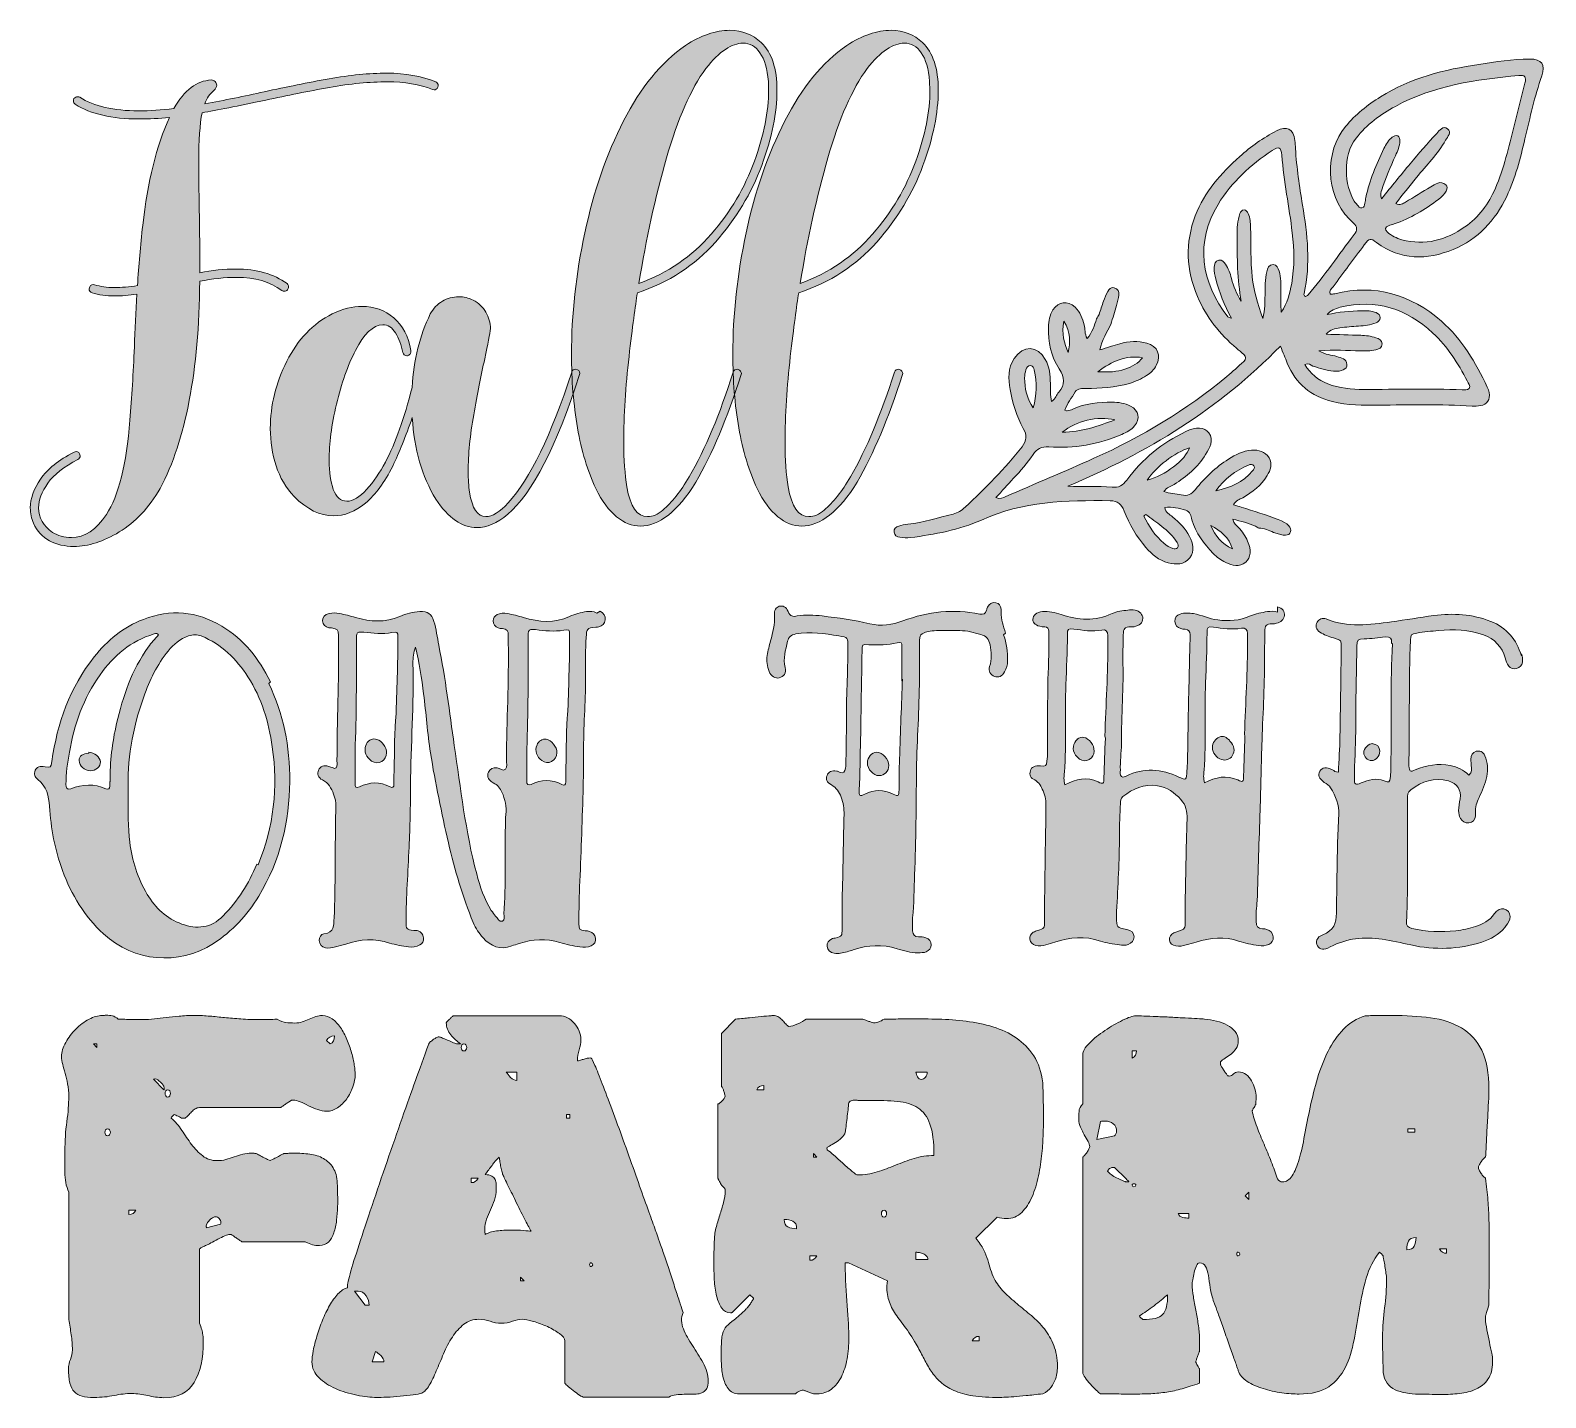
# Model space of a CAD drawing. Header units: inches. Extents: x 168 to 913, y -876 to -204.
import ezdxf

# ---------------------------------------------------------------- set-up
doc = ezdxf.new("R2010")
doc.units = ezdxf.units.IN
doc.header["$MEASUREMENT"] = 0
doc.layers.add('Layer 1', color=7, linetype='Continuous')

# ---------------------------------------------------------------- blocks, each defined once
blk = doc.blocks.new('block 3')
at = {"layer": 'Layer 1', "true_color": 0x040404}
h = blk.add_hatch(color=18, dxfattribs=at)
h.dxf.hatch_style = 2
edge = h.paths.add_edge_path()
edge.add_spline(control_points=[(285.57, -525.08), (292.74, -539.91), (295.85, -555.69), (295.85, -573.38), (295.61, -592.5), (291.31, -611.87), (280.55, -629.56), (274.81, -638.88), (267.64, -646.77), (258.32, -652.75), (240.86, -663.75), (219.59, -661.83), (204.29, -647.97), (194.96, -639.36), (188.51, -628.84), (184.21, -616.89), (180.38, -606.61), (178.47, -596.09), (177.75, -585.33), (177.51, -580.31), (176.32, -575.53), (172.01, -572.18), (170.58, -570.99), (169.86, -569.55), (170.82, -567.64), (171.53, -565.97), (172.97, -565.49), (175.6, -565.97), (178.47, -566.44), (178.47, -566.44), (178.95, -563.33), (181.58, -544.45), (187.79, -527), (199.74, -511.94), (206.2, -503.81), (214.09, -497.35), (223.89, -493.53), (237.28, -488.27), (250.19, -489.46), (262.38, -496.87), (273.38, -503.33), (280.79, -512.89), (286.29, -524.13), (286.29, -524.13), (285.57, -525.08), (285.57, -525.08)], knot_values=[0, 0, 0, 0, 1, 1, 1, 2, 2, 2, 3, 3, 3, 4, 4, 4, 5, 5, 5, 6, 6, 6, 7, 7, 7, 8, 8, 8, 9, 9, 9, 10, 10, 10, 11, 11, 11, 12, 12, 12, 13, 13, 13, 14, 14, 14, 15, 15, 15, 15], degree=3, periodic=1)
edge = h.paths.add_edge_path()
edge.add_spline(control_points=[(207.63, -573.14), (207.39, -563.57), (208.59, -554.01), (210.74, -544.69), (213.85, -531.3), (218.15, -518.39), (226.28, -507.15), (227.72, -505), (229.63, -503.09), (231.3, -501.18), (231.06, -500.94), (230.82, -500.7), (230.58, -500.46), (230.11, -500.46), (229.63, -500.46), (229.15, -500.7), (217.67, -504.05), (209.31, -511.46), (202.61, -520.78), (194.48, -532.26), (189.94, -545.17), (187.55, -558.79), (186.6, -564.05), (185.88, -569.31), (185.88, -574.57), (185.88, -576.01), (186.12, -577.44), (188.27, -576.72), (194.01, -574.57), (199.74, -574.09), (205.48, -576.72), (206.68, -577.2), (207.39, -576.72), (207.39, -575.53), (207.39, -574.81), (207.39, -574.09), (207.39, -573.38), (207.39, -573.38), (207.63, -573.14), (207.63, -573.14)], knot_values=[0, 0, 0, 0, 1, 1, 1, 2, 2, 2, 3, 3, 3, 4, 4, 4, 5, 5, 5, 6, 6, 6, 7, 7, 7, 8, 8, 8, 9, 9, 9, 10, 10, 10, 11, 11, 11, 12, 12, 12, 13, 13, 13, 13], degree=3, periodic=1)
edge = h.paths.add_edge_path()
edge.add_spline(control_points=[(197.12, -558.79), (199.74, -558.79), (202.61, -561.18), (202.85, -563.57), (202.85, -565.73), (200.46, -567.88), (197.83, -567.88), (194.96, -567.88), (192.33, -565.49), (192.33, -562.86), (192.33, -560.71), (194.25, -559.27), (197.12, -559.27), (197.12, -559.27), (197.12, -558.79), (197.12, -558.79)], knot_values=[0, 0, 0, 0, 1, 1, 1, 2, 2, 2, 3, 3, 3, 4, 4, 4, 5, 5, 5, 5], degree=3, periodic=1)
edge = h.paths.add_edge_path()
edge.add_spline(control_points=[(280.31, -614.02), (287.96, -595.37), (290.11, -576.01), (287.24, -556.16), (285.57, -543.97), (281.98, -532.26), (275.29, -521.74), (269.55, -512.89), (262.38, -505.72), (252.34, -501.66), (250.19, -500.94), (248.27, -500.94), (246.12, -501.66), (241.82, -503.09), (238.71, -505.72), (236.08, -509.07), (230.58, -515.76), (227, -523.41), (224.13, -531.54), (218.39, -547.32), (215.76, -563.81), (216.48, -577.44), (216.48, -588.2), (216.24, -595.61), (217.2, -603.02), (218.39, -612.11), (221.02, -620.71), (225.8, -628.6), (229.87, -635.3), (235.37, -640.56), (242.78, -643.18), (250.19, -645.81), (257.12, -645.34), (263.1, -639.12), (270.27, -631.71), (275.77, -623.34), (279.59, -613.78), (279.59, -613.78), (280.31, -614.02), (280.31, -614.02)], knot_values=[0, 0, 0, 0, 1, 1, 1, 2, 2, 2, 3, 3, 3, 4, 4, 4, 5, 5, 5, 6, 6, 6, 7, 7, 7, 8, 8, 8, 9, 9, 9, 10, 10, 10, 11, 11, 11, 12, 12, 12, 13, 13, 13, 13], degree=3, periodic=1)
h = blk.add_hatch(color=18, dxfattribs=at)
h.dxf.hatch_style = 2
edge = h.paths.add_edge_path()
edge.add_spline(control_points=[(448.37, -489.46), (450.04, -490.42), (451, -491.85), (450.76, -493.77), (450.52, -495.68), (449.33, -496.63), (447.65, -497.11), (447.17, -497.35), (446.7, -497.35), (446.22, -497.35), (441.68, -497.83), (441.68, -498.07), (441.44, -502.37), (440.72, -514.33), (441.44, -526.28), (440.72, -538.23), (440, -550.66), (440.24, -563.1), (440, -575.53), (439.52, -591.07), (439.05, -606.61), (438.33, -622.15), (438.09, -629.08), (437.85, -636.01), (437.85, -642.95), (437.85, -645.81), (438.09, -646.05), (440.96, -646.53), (441.68, -646.53), (442.39, -646.53), (443.11, -646.77), (444.78, -647.25), (445.74, -648.45), (445.98, -650.12), (446.22, -651.79), (445.5, -653.23), (443.83, -653.94), (442.16, -654.66), (440.24, -654.66), (438.33, -654.42), (434.98, -653.94), (431.64, -653.23), (428.53, -652.27), (421.83, -650.12), (415.14, -650.6), (408.45, -652.75), (407.25, -653.23), (406.06, -653.47), (404.86, -653.94), (399.12, -656.09), (394.58, -654.18), (390.76, -649.88), (388.84, -647.73), (387.17, -645.34), (385.97, -642.47), (380.71, -629.8), (376.89, -616.65), (373.78, -603.26), (370.43, -588.68), (367.33, -573.85), (364.94, -559.03), (363.5, -549.47), (362.78, -539.67), (361.59, -530.11), (360.63, -522.45), (359.44, -514.81), (357.52, -507.15), (356.57, -509.78), (356.33, -512.41), (356.33, -515.04), (356.81, -535.13), (355.37, -555.21), (355.13, -575.29), (355.13, -585.33), (354.9, -595.37), (354.42, -605.41), (353.94, -617.6), (352.98, -629.8), (352.98, -641.99), (352.98, -645.81), (352.98, -645.81), (356.81, -646.29), (357.52, -646.29), (358.24, -646.29), (358.96, -646.53), (360.39, -647.01), (361.35, -648.21), (361.59, -649.88), (361.83, -651.55), (361.11, -652.75), (359.68, -653.47), (358, -654.42), (356.09, -654.66), (354.18, -654.42), (351.07, -653.94), (347.96, -653.47), (344.85, -652.51), (337.68, -650.12), (330.51, -650.6), (323.34, -652.99), (321.66, -653.47), (319.99, -653.94), (318.32, -654.42), (316.64, -654.9), (314.97, -655.14), (313.3, -654.9), (311.62, -654.42), (310.43, -653.23), (310.19, -651.31), (310.19, -649.64), (311.14, -648.21), (312.58, -647.97), (317.84, -647.49), (317.36, -643.9), (317.6, -640.08), (318.32, -624.06), (318.08, -607.8), (318.32, -591.55), (318.32, -587.48), (319.03, -583.42), (317.36, -579.35), (316.17, -576.48), (314.97, -573.85), (311.86, -572.42), (309.71, -571.23), (309.23, -569.31), (309.95, -567.64), (310.67, -565.73), (312.58, -565.01), (314.97, -565.73), (315.69, -565.97), (316.4, -566.2), (317.12, -566.44), (317.6, -566.68), (318.08, -566.92), (318.56, -566.44), (319.27, -565.49), (319.03, -564.29), (319.03, -563.1), (319.03, -543.49), (319.99, -523.89), (319.75, -504.29), (319.75, -503.33), (319.75, -502.37), (319.75, -501.42), (319.51, -498.55), (319.27, -498.31), (316.4, -497.59), (315.93, -497.59), (315.45, -497.59), (314.97, -497.59), (313.3, -497.11), (312.1, -496.16), (311.86, -494.24), (311.86, -492.57), (313.06, -491.14), (315.21, -490.66), (316.88, -490.18), (318.56, -490.18), (320.23, -490.66), (322.86, -491.14), (325.49, -491.85), (328.12, -492.57), (335.53, -494.72), (342.7, -495.2), (349.87, -492.09), (352.98, -490.66), (356.33, -489.94), (359.68, -489.7), (363.74, -489.46), (365.41, -490.66), (366.61, -494.48), (367.8, -498.31), (368.28, -502.37), (369, -506.2), (372.35, -522.45), (374.26, -538.95), (376.65, -555.45), (379.76, -576.48), (382.15, -597.76), (387.65, -618.56), (389.32, -624.78), (391.23, -630.99), (394.82, -636.49), (395.54, -637.45), (396.25, -638.4), (396.97, -639.36), (397.93, -640.32), (398.64, -642.23), (400.32, -641.75), (401.75, -641.27), (401.03, -639.36), (401.03, -638.17), (401.99, -623.82), (401.51, -609.48), (401.75, -595.13), (401.75, -593.22), (401.75, -591.31), (401.99, -589.39), (402.47, -585.57), (401.51, -581.98), (400.08, -578.4), (399.12, -576.48), (397.93, -574.81), (395.78, -573.85), (395.3, -573.62), (395.06, -573.38), (394.82, -573.14), (393.15, -571.94), (392.67, -570.27), (393.38, -568.6), (394.1, -566.92), (395.78, -566.2), (397.69, -566.44), (399.12, -566.68), (400.56, -568.36), (401.75, -567.16), (402.95, -565.97), (402.23, -564.05), (402.23, -562.38), (402.47, -543.25), (403.43, -524.13), (403.19, -505), (403.19, -503.81), (403.19, -502.61), (403.19, -501.42), (403.19, -499.27), (402.47, -498.07), (400.32, -498.07), (399.6, -498.07), (398.88, -497.83), (398.17, -497.59), (396.73, -497.11), (395.78, -495.92), (395.78, -494.24), (395.78, -492.81), (396.49, -491.85), (397.69, -491.14), (399.36, -490.42), (401.03, -490.42), (402.71, -490.66), (405.34, -491.14), (407.97, -491.85), (410.6, -492.57), (418.25, -494.96), (425.9, -495.44), (433.31, -492.09), (435.94, -490.9), (438.81, -490.18), (441.68, -489.7), (443.35, -489.46), (445.02, -489.46), (446.7, -490.42), (446.7, -490.42), (448.37, -489.46), (448.37, -489.46)], knot_values=[0, 0, 0, 0, 1, 1, 1, 2, 2, 2, 3, 3, 3, 4, 4, 4, 5, 5, 5, 6, 6, 6, 7, 7, 7, 8, 8, 8, 9, 9, 9, 10, 10, 10, 11, 11, 11, 12, 12, 12, 13, 13, 13, 14, 14, 14, 15, 15, 15, 16, 16, 16, 17, 17, 17, 18, 18, 18, 19, 19, 19, 20, 20, 20, 21, 21, 21, 22, 22, 22, 23, 23, 23, 24, 24, 24, 25, 25, 25, 26, 26, 26, 27, 27, 27, 28, 28, 28, 29, 29, 29, 30, 30, 30, 31, 31, 31, 32, 32, 32, 33, 33, 33, 34, 34, 34, 35, 35, 35, 36, 36, 36, 37, 37, 37, 38, 38, 38, 39, 39, 39, 40, 40, 40, 41, 41, 41, 42, 42, 42, 43, 43, 43, 44, 44, 44, 45, 45, 45, 46, 46, 46, 47, 47, 47, 48, 48, 48, 49, 49, 49, 50, 50, 50, 51, 51, 51, 52, 52, 52, 53, 53, 53, 54, 54, 54, 55, 55, 55, 56, 56, 56, 57, 57, 57, 58, 58, 58, 59, 59, 59, 60, 60, 60, 61, 61, 61, 62, 62, 62, 63, 63, 63, 64, 64, 64, 65, 65, 65, 66, 66, 66, 67, 67, 67, 68, 68, 68, 69, 69, 69, 70, 70, 70, 71, 71, 71, 72, 72, 72, 73, 73, 73, 74, 74, 74, 75, 75, 75, 76, 76, 76, 77, 77, 77, 78, 78, 78, 79, 79, 79, 80, 80, 80, 81, 81, 81, 82, 82, 82, 83, 83, 83, 84, 84, 84, 85, 85, 85, 85], degree=3, periodic=1)
edge = h.paths.add_edge_path()
edge.add_spline(control_points=[(347.96, -541.82), (348.44, -528.67), (348.92, -515.52), (348.92, -502.37), (348.92, -499.74), (348.68, -499.5), (346.05, -499.98), (341.27, -500.94), (336.73, -500.22), (332.18, -499.74), (331.7, -499.74), (331.23, -499.74), (330.75, -499.74), (329.31, -499.5), (328.6, -500.22), (328.6, -501.66), (328.6, -502.37), (328.6, -503.09), (328.6, -503.81), (328.6, -522.45), (328.6, -541.1), (327.88, -558.32), (327.88, -564.29), (327.88, -569.07), (327.88, -573.85), (327.88, -576.01), (328.36, -576.48), (330.03, -575.77), (335.05, -573.38), (340.07, -573.14), (345.09, -575.77), (346.29, -576.48), (347.01, -576.01), (347.01, -574.57), (347.01, -573.38), (347.01, -572.18), (347.01, -570.99), (347.24, -561.66), (347.24, -552.34), (347.72, -543.02), (347.72, -543.02), (347.96, -541.82), (347.96, -541.82)], knot_values=[0, 0, 0, 0, 1, 1, 1, 2, 2, 2, 3, 3, 3, 4, 4, 4, 5, 5, 5, 6, 6, 6, 7, 7, 7, 8, 8, 8, 9, 9, 9, 10, 10, 10, 11, 11, 11, 12, 12, 12, 13, 13, 13, 14, 14, 14, 14], degree=3, periodic=1)
edge = h.paths.add_edge_path()
edge.add_spline(control_points=[(338.64, -552.58), (341.03, -553.06), (343.42, -556.4), (343.42, -559.03), (343.42, -560.94), (342.46, -562.38), (341.03, -563.33), (339.35, -564.29), (337.68, -564.05), (336.01, -563.1), (333.38, -561.42), (332.18, -558.32), (333.14, -555.45), (333.86, -553.3), (336.01, -551.86), (337.92, -552.34), (337.92, -552.34), (338.64, -552.58), (338.64, -552.58)], knot_values=[0, 0, 0, 0, 1, 1, 1, 2, 2, 2, 3, 3, 3, 4, 4, 4, 5, 5, 5, 6, 6, 6, 6], degree=3, periodic=1)
edge = h.paths.add_edge_path()
edge.add_spline(control_points=[(432.35, -540.63), (432.83, -527.48), (433.31, -514.33), (433.31, -501.18), (433.31, -498.55), (433.07, -498.31), (430.44, -498.79), (425.66, -499.74), (421.12, -499.03), (416.57, -498.55), (416.1, -498.55), (415.62, -498.55), (415.14, -498.55), (413.71, -498.31), (412.99, -499.03), (412.99, -500.46), (412.99, -501.18), (412.99, -501.9), (412.99, -502.61), (412.99, -521.26), (412.99, -539.91), (412.27, -557.12), (412.27, -563.1), (412.27, -567.88), (412.27, -572.66), (412.27, -574.81), (412.75, -575.29), (414.42, -574.57), (419.44, -572.18), (424.46, -571.94), (429.48, -574.57), (430.68, -575.29), (431.4, -574.81), (431.4, -573.38), (431.4, -572.18), (431.4, -570.99), (431.4, -569.79), (431.64, -560.47), (431.64, -551.14), (432.11, -541.82), (432.11, -541.82), (432.35, -540.63), (432.35, -540.63)], knot_values=[0, 0, 0, 0, 1, 1, 1, 2, 2, 2, 3, 3, 3, 4, 4, 4, 5, 5, 5, 6, 6, 6, 7, 7, 7, 8, 8, 8, 9, 9, 9, 10, 10, 10, 11, 11, 11, 12, 12, 12, 13, 13, 13, 14, 14, 14, 14], degree=3, periodic=1)
edge = h.paths.add_edge_path()
edge.add_spline(control_points=[(427.09, -559.03), (427.09, -560.94), (426.14, -562.38), (424.46, -563.33), (422.79, -564.29), (421.12, -563.81), (419.68, -562.86), (417.05, -561.18), (416.1, -558.08), (417.29, -555.21), (418.01, -553.3), (419.92, -552.1), (421.83, -552.34), (424.46, -552.82), (427.09, -556.16), (427.09, -559.03)], knot_values=[0, 0, 0, 0, 1, 1, 1, 2, 2, 2, 3, 3, 3, 4, 4, 4, 5, 5, 5, 5], degree=3, periodic=1)
h = blk.add_hatch(color=18, dxfattribs=at)
h.dxf.hatch_style = 2
edge = h.paths.add_edge_path()
edge.add_spline(control_points=[(646.55, -501.18), (647.98, -505.24), (648.7, -509.54), (648.46, -513.85), (648.46, -515.76), (647.98, -517.67), (647.03, -519.35), (645.83, -521.5), (643.92, -522.22), (642.01, -521.5), (640.09, -520.78), (638.9, -518.87), (639.62, -516.72), (641.05, -513.13), (640.33, -509.54), (639.85, -505.96), (639.38, -503.33), (637.94, -501.66), (635.31, -500.94), (631.97, -499.98), (628.62, -499.03), (625.03, -499.03), (621.21, -499.03), (617.38, -499.03), (613.56, -499.03), (612.12, -499.03), (610.69, -499.27), (609.49, -499.5), (605.67, -500.46), (605.19, -501.18), (605.19, -505), (605.19, -510.02), (605.19, -515.04), (605.19, -520.06), (605.19, -534.89), (604.23, -549.71), (603.76, -564.53), (603.76, -565.73), (603.76, -566.92), (603.76, -568.12), (603.52, -585.09), (603.52, -602.06), (602.8, -619.04), (602.56, -625.97), (602.56, -633.14), (601.84, -640.08), (601.61, -642.23), (601.84, -644.38), (601.84, -646.53), (601.84, -648.45), (602.8, -649.4), (604.71, -649.4), (605.91, -649.4), (607.1, -649.4), (608.3, -649.88), (609.97, -650.6), (610.93, -651.79), (610.93, -653.47), (610.93, -655.14), (609.97, -656.09), (608.54, -656.81), (607.34, -657.29), (605.91, -657.29), (604.47, -657.29), (600.89, -657.29), (597.54, -656.33), (594.19, -655.38), (587.02, -652.99), (579.85, -653.47), (572.68, -655.86), (570.76, -656.57), (568.61, -657.05), (566.46, -657.53), (565.5, -657.77), (564.31, -657.77), (563.35, -657.53), (561.2, -657.29), (560.01, -655.86), (559.77, -654.18), (559.53, -652.51), (560.48, -651.08), (562.4, -650.36), (562.88, -650.12), (563.35, -650.12), (563.83, -650.12), (567.18, -649.16), (567.18, -649.16), (567.18, -645.34), (567.18, -637.93), (567.18, -630.51), (567.42, -623.1), (567.66, -611.87), (567.89, -600.63), (568.13, -589.39), (568.13, -586.53), (567.89, -583.66), (566.7, -580.79), (565.74, -578.4), (564.55, -576.24), (561.92, -574.81), (559.53, -573.62), (559.05, -571.94), (559.77, -570.27), (560.48, -568.36), (562.16, -567.64), (564.55, -568.12), (565.03, -568.12), (565.5, -568.36), (565.98, -568.6), (567.89, -569.31), (568.61, -568.36), (568.85, -566.68), (569.09, -565.25), (569.09, -563.81), (569.09, -562.38), (569.09, -556.4), (569.33, -550.43), (569.33, -544.45), (569.09, -532.02), (570.05, -519.59), (570.05, -507.15), (570.05, -502.37), (570.05, -502.37), (565.5, -501.66), (558.57, -500.46), (551.64, -499.5), (544.47, -500.7), (542.07, -501.18), (540.88, -502.13), (540.4, -504.29), (539.45, -508.59), (538.01, -512.65), (539.21, -517.2), (539.92, -519.83), (538.49, -521.74), (536.34, -522.22), (534.43, -522.69), (532.27, -521.5), (531.32, -519.11), (530.36, -516.48), (529.88, -513.85), (530.36, -511.22), (530.84, -508.83), (531.32, -506.44), (532.03, -504.05), (533.23, -499.98), (534.19, -495.92), (533.95, -491.62), (533.71, -488.99), (534.66, -487.55), (536.34, -487.07), (538.01, -486.6), (539.69, -487.31), (540.64, -489.7), (541.6, -492.09), (543.03, -492.33), (545.18, -491.85), (549.25, -491.14), (553.31, -491.38), (557.38, -491.85), (565.27, -492.81), (573.16, -493.77), (580.8, -495.68), (586.3, -497.11), (591.8, -496.16), (597.06, -494.24), (609.49, -489.7), (621.92, -488.27), (634.83, -490.9), (636.51, -491.14), (637.7, -490.9), (638.18, -488.99), (638.18, -488.51), (638.42, -488.03), (638.66, -487.55), (639.62, -485.88), (640.81, -484.92), (642.73, -485.4), (644.4, -485.64), (645.12, -486.83), (645.35, -488.51), (645.35, -488.99), (645.35, -489.46), (645.35, -489.94), (645.35, -493.53), (646.31, -496.87), (647.51, -500.22), (647.51, -500.22), (646.55, -501.18), (646.55, -501.18)], knot_values=[0, 0, 0, 0, 1, 1, 1, 2, 2, 2, 3, 3, 3, 4, 4, 4, 5, 5, 5, 6, 6, 6, 7, 7, 7, 8, 8, 8, 9, 9, 9, 10, 10, 10, 11, 11, 11, 12, 12, 12, 13, 13, 13, 14, 14, 14, 15, 15, 15, 16, 16, 16, 17, 17, 17, 18, 18, 18, 19, 19, 19, 20, 20, 20, 21, 21, 21, 22, 22, 22, 23, 23, 23, 24, 24, 24, 25, 25, 25, 26, 26, 26, 27, 27, 27, 28, 28, 28, 29, 29, 29, 30, 30, 30, 31, 31, 31, 32, 32, 32, 33, 33, 33, 34, 34, 34, 35, 35, 35, 36, 36, 36, 37, 37, 37, 38, 38, 38, 39, 39, 39, 40, 40, 40, 41, 41, 41, 42, 42, 42, 43, 43, 43, 44, 44, 44, 45, 45, 45, 46, 46, 46, 47, 47, 47, 48, 48, 48, 49, 49, 49, 50, 50, 50, 51, 51, 51, 52, 52, 52, 53, 53, 53, 54, 54, 54, 55, 55, 55, 56, 56, 56, 57, 57, 57, 58, 58, 58, 59, 59, 59, 60, 60, 60, 61, 61, 61, 62, 62, 62, 63, 63, 63, 63], degree=3, periodic=1)
edge = h.paths.add_edge_path()
edge.add_spline(control_points=[(596.58, -523.89), (596.58, -517.2), (596.58, -512.17), (596.58, -507.15), (596.58, -504.76), (596.58, -504.53), (594.19, -505), (589.65, -506.2), (585.11, -506.2), (580.33, -505.96), (576.98, -505.72), (576.98, -505.72), (576.98, -509.31), (576.74, -523.65), (576.5, -537.99), (576.26, -552.34), (576.02, -560.71), (576.02, -569.07), (575.55, -577.44), (575.31, -580.31), (575.79, -580.55), (578.41, -579.35), (582.96, -577.2), (587.5, -576.96), (592.28, -579.35), (594.91, -580.55), (595.15, -580.31), (595.15, -577.2), (595.15, -572.18), (595.15, -567.16), (595.39, -562.14), (595.87, -548.51), (596.34, -534.89), (596.82, -522.93), (596.82, -522.93), (596.58, -523.89), (596.58, -523.89)], knot_values=[0, 0, 0, 0, 1, 1, 1, 2, 2, 2, 3, 3, 3, 4, 4, 4, 5, 5, 5, 6, 6, 6, 7, 7, 7, 8, 8, 8, 9, 9, 9, 10, 10, 10, 11, 11, 11, 12, 12, 12, 12], degree=3, periodic=1)
edge = h.paths.add_edge_path()
edge.add_spline(control_points=[(590.13, -565.25), (590.13, -568.12), (587.98, -570.27), (585.35, -570.27), (582.48, -570.27), (579.61, -567.16), (579.61, -564.05), (579.61, -561.18), (581.76, -558.79), (584.15, -558.79), (587.02, -558.79), (590.13, -562.14), (590.13, -565.25)], knot_values=[0, 0, 0, 0, 1, 1, 1, 2, 2, 2, 3, 3, 3, 4, 4, 4, 4], degree=3, periodic=1)
h = blk.add_hatch(color=18, dxfattribs=at)
h.dxf.hatch_style = 2
edge = h.paths.add_edge_path()
edge.add_spline(control_points=[(781.14, -487.31), (783.53, -488.03), (784.72, -489.7), (784.49, -491.62), (784.25, -493.53), (782.81, -494.96), (780.66, -495.44), (779.94, -495.68), (779.23, -495.68), (778.51, -495.68), (775.4, -495.92), (774.92, -496.4), (774.92, -499.74), (774.92, -503.33), (774.68, -506.92), (774.68, -510.5), (774.92, -524.61), (773.97, -538.71), (773.49, -552.82), (773.01, -564.29), (773.01, -575.77), (772.53, -587.24), (772.05, -602.06), (771.58, -616.89), (771.1, -631.71), (770.86, -635.06), (770.38, -638.4), (770.62, -641.75), (770.86, -644.62), (771.1, -645.1), (773.73, -645.57), (774.44, -645.57), (775.16, -645.57), (775.88, -645.81), (777.55, -646.29), (778.75, -647.49), (778.99, -649.4), (779.23, -651.31), (778.27, -652.51), (776.84, -653.23), (775.16, -653.94), (773.49, -653.94), (771.81, -653.7), (768.47, -653.23), (765.12, -652.75), (762.01, -651.55), (755.08, -649.16), (748.15, -649.88), (741.21, -652.03), (739.54, -652.51), (737.87, -652.99), (736.19, -653.47), (734.52, -653.94), (732.85, -654.18), (731.17, -653.94), (729.5, -653.7), (728.3, -652.75), (728.07, -651.08), (727.83, -649.4), (728.78, -648.21), (730.22, -647.49), (730.69, -647.25), (731.41, -647.01), (732.13, -646.77), (735.71, -645.57), (735.71, -645.57), (735.71, -641.75), (735.71, -639.6), (735.71, -637.45), (735.71, -635.3), (735.95, -620.71), (736.19, -606.13), (736.67, -591.55), (736.67, -587.96), (736.19, -584.85), (733.56, -581.98), (730.46, -578.64), (726.87, -576.01), (722.09, -575.29), (715.39, -574.09), (710.14, -576.72), (705.11, -580.55), (703.92, -581.51), (703.92, -582.7), (703.92, -583.9), (703.68, -589.15), (703.44, -594.42), (703.44, -599.67), (703.44, -612.11), (702.72, -624.54), (702.01, -636.97), (702.01, -637.93), (702.01, -638.88), (702.01, -639.84), (702.01, -644.86), (702.01, -644.86), (707.03, -645.81), (709.18, -646.29), (710.61, -647.49), (710.61, -649.4), (710.61, -651.31), (709.42, -652.51), (707.74, -653.23), (706.31, -653.7), (704.87, -653.7), (703.44, -653.47), (700.33, -652.99), (697.23, -652.51), (694.12, -651.55), (686.47, -648.92), (679.05, -649.64), (671.65, -652.03), (670.21, -652.51), (668.78, -652.99), (667.34, -653.47), (665.67, -653.94), (663.99, -654.18), (662.32, -653.7), (660.65, -653.23), (659.69, -652.27), (659.45, -650.6), (659.21, -649.16), (659.93, -647.97), (661.13, -647.25), (661.84, -646.77), (662.56, -646.53), (663.28, -646.29), (666.62, -645.34), (666.62, -645.34), (666.62, -641.75), (666.62, -638.88), (666.62, -636.01), (666.62, -633.14), (666.86, -617.36), (667.1, -601.59), (667.34, -585.81), (667.34, -582.94), (667.1, -580.31), (665.91, -577.68), (664.95, -575.53), (663.99, -573.62), (661.84, -572.42), (659.93, -571.46), (658.97, -570.03), (659.69, -567.88), (660.17, -565.97), (661.84, -565.25), (664.71, -565.49), (667.34, -565.73), (667.58, -565.73), (667.82, -563.1), (668.06, -561.66), (668.06, -560.23), (668.06, -558.79), (668.06, -547.8), (668.06, -536.8), (668.3, -525.8), (668.3, -517.91), (669.01, -510.02), (668.78, -502.13), (668.78, -501.18), (668.78, -500.22), (668.78, -499.27), (668.78, -498.07), (668.06, -497.35), (666.86, -497.11), (666.38, -497.11), (665.91, -497.11), (665.43, -497.11), (662.32, -496.63), (660.89, -495.44), (660.89, -493.53), (660.89, -491.38), (662.8, -489.94), (665.67, -489.7), (668.78, -489.46), (671.88, -490.18), (674.75, -491.14), (683.12, -494.01), (691.49, -494.48), (699.86, -490.66), (702.25, -489.46), (704.87, -489.23), (707.5, -488.99), (708.7, -488.75), (709.9, -488.75), (711.09, -488.99), (713.48, -489.46), (714.92, -491.14), (714.92, -493.05), (714.92, -495.2), (713.24, -496.63), (710.61, -497.11), (710.14, -497.11), (709.66, -497.11), (709.18, -497.11), (705.83, -497.35), (705.35, -497.83), (705.35, -501.18), (705.35, -505), (705.11, -508.83), (705.11, -512.65), (705.59, -526.76), (704.4, -540.63), (704.4, -554.73), (704.4, -559.03), (703.68, -563.33), (703.92, -567.64), (703.92, -568.6), (703.44, -569.79), (704.4, -570.75), (705.35, -571.23), (706.07, -570.75), (706.79, -570.51), (715.39, -566.2), (724, -566.92), (732.61, -570.99), (733.32, -571.23), (733.8, -571.46), (734.28, -571.7), (735.71, -572.42), (736.43, -571.94), (736.43, -570.51), (736.67, -567.16), (736.91, -563.81), (736.91, -560.47), (737.15, -551.62), (737.15, -542.78), (737.39, -533.93), (737.63, -523.89), (737.87, -513.85), (738.11, -503.81), (738.11, -502.85), (738.11, -501.9), (738.11, -500.94), (738.11, -499.5), (737.39, -498.55), (735.71, -498.31), (735, -498.31), (734.28, -498.31), (733.56, -498.07), (731.89, -497.59), (730.69, -496.4), (730.69, -494.48), (730.69, -492.57), (731.65, -491.38), (733.32, -490.9), (735.48, -490.18), (737.63, -490.42), (739.78, -490.66), (743.84, -491.38), (747.67, -493.29), (751.73, -493.77), (757.23, -494.48), (762.49, -494.24), (767.75, -491.85), (770.38, -490.66), (773.25, -490.18), (776.12, -489.7), (777.79, -489.46), (779.47, -489.46), (781.14, -489.94), (781.14, -489.94), (781.14, -487.31), (781.14, -487.31)], knot_values=[0, 0, 0, 0, 1, 1, 1, 2, 2, 2, 3, 3, 3, 4, 4, 4, 5, 5, 5, 6, 6, 6, 7, 7, 7, 8, 8, 8, 9, 9, 9, 10, 10, 10, 11, 11, 11, 12, 12, 12, 13, 13, 13, 14, 14, 14, 15, 15, 15, 16, 16, 16, 17, 17, 17, 18, 18, 18, 19, 19, 19, 20, 20, 20, 21, 21, 21, 22, 22, 22, 23, 23, 23, 24, 24, 24, 25, 25, 25, 26, 26, 26, 27, 27, 27, 28, 28, 28, 29, 29, 29, 30, 30, 30, 31, 31, 31, 32, 32, 32, 33, 33, 33, 34, 34, 34, 35, 35, 35, 36, 36, 36, 37, 37, 37, 38, 38, 38, 39, 39, 39, 40, 40, 40, 41, 41, 41, 42, 42, 42, 43, 43, 43, 44, 44, 44, 45, 45, 45, 46, 46, 46, 47, 47, 47, 48, 48, 48, 49, 49, 49, 50, 50, 50, 51, 51, 51, 52, 52, 52, 53, 53, 53, 54, 54, 54, 55, 55, 55, 56, 56, 56, 57, 57, 57, 58, 58, 58, 59, 59, 59, 60, 60, 60, 61, 61, 61, 62, 62, 62, 63, 63, 63, 64, 64, 64, 65, 65, 65, 66, 66, 66, 67, 67, 67, 68, 68, 68, 69, 69, 69, 70, 70, 70, 71, 71, 71, 72, 72, 72, 73, 73, 73, 74, 74, 74, 75, 75, 75, 76, 76, 76, 77, 77, 77, 78, 78, 78, 79, 79, 79, 80, 80, 80, 81, 81, 81, 82, 82, 82, 83, 83, 83, 84, 84, 84, 85, 85, 85, 86, 86, 86, 87, 87, 87, 88, 88, 88, 88], degree=3, periodic=1)
edge = h.paths.add_edge_path()
edge.add_spline(control_points=[(696.27, -550.9), (696.75, -535.36), (697.94, -519.83), (697.7, -504.29), (697.7, -503.33), (697.7, -502.37), (697.7, -501.42), (697.7, -499.5), (696.75, -498.31), (694.83, -498.79), (690.05, -499.74), (685.51, -498.79), (680.97, -498.31), (678.1, -498.07), (677.86, -498.07), (677.86, -501.18), (677.86, -509.31), (677.38, -517.43), (677.14, -525.56), (676.66, -539.91), (677.38, -554.25), (676.43, -568.6), (676.19, -570.51), (675.95, -572.42), (676.66, -574.81), (682.16, -571.94), (687.42, -570.75), (692.92, -573.38), (695.55, -574.57), (695.79, -574.33), (695.79, -571.23), (696.03, -564.77), (696.27, -558.32), (696.51, -551.86), (696.51, -551.86), (696.27, -550.9), (696.27, -550.9)], knot_values=[0, 0, 0, 0, 1, 1, 1, 2, 2, 2, 3, 3, 3, 4, 4, 4, 5, 5, 5, 6, 6, 6, 7, 7, 7, 8, 8, 8, 9, 9, 9, 10, 10, 10, 11, 11, 11, 12, 12, 12, 12], degree=3, periodic=1)
edge = h.paths.add_edge_path()
edge.add_spline(control_points=[(682.64, -552.34), (684.79, -550.66), (687.18, -551.14), (689.57, -554.01), (690.53, -555.21), (691.01, -556.64), (691.01, -558.32), (691.01, -559.99), (690.29, -561.42), (688.62, -562.38), (686.95, -563.33), (685.27, -563.1), (683.84, -562.14), (683.12, -561.66), (682.4, -560.94), (681.92, -560.23), (680.01, -557.6), (680.49, -554.25), (682.88, -552.34), (682.88, -552.34), (682.64, -552.34), (682.64, -552.34)], knot_values=[0, 0, 0, 0, 1, 1, 1, 2, 2, 2, 3, 3, 3, 4, 4, 4, 5, 5, 5, 6, 6, 6, 7, 7, 7, 7], degree=3, periodic=1)
edge = h.paths.add_edge_path()
edge.add_spline(control_points=[(764.88, -549.95), (765.36, -534.41), (766.56, -518.87), (766.32, -503.33), (766.32, -502.37), (766.32, -501.42), (766.32, -500.46), (766.32, -498.55), (765.36, -497.35), (763.45, -497.83), (758.67, -498.79), (754.12, -497.83), (749.58, -497.35), (746.71, -497.11), (746.47, -497.11), (746.47, -500.22), (746.47, -508.35), (745.99, -516.48), (745.76, -524.61), (745.28, -538.95), (745.99, -553.3), (745.04, -567.64), (744.8, -569.55), (744.56, -571.46), (745.28, -573.85), (750.78, -570.99), (756.04, -569.79), (761.53, -572.42), (764.16, -573.62), (764.4, -573.38), (764.4, -570.27), (764.64, -563.81), (764.88, -557.36), (765.12, -550.9), (765.12, -550.9), (764.88, -549.95), (764.88, -549.95)], knot_values=[0, 0, 0, 0, 1, 1, 1, 2, 2, 2, 3, 3, 3, 4, 4, 4, 5, 5, 5, 6, 6, 6, 7, 7, 7, 8, 8, 8, 9, 9, 9, 10, 10, 10, 11, 11, 11, 12, 12, 12, 12], degree=3, periodic=1)
edge = h.paths.add_edge_path()
edge.add_spline(control_points=[(757.71, -553.3), (759.86, -555.45), (760.34, -558.32), (758.9, -560.47), (757.71, -562.38), (755.56, -563.1), (753.65, -562.38), (751.02, -561.66), (749.1, -559.03), (749.1, -556.4), (749.1, -554.25), (750.54, -552.1), (752.45, -551.38), (754.6, -550.43), (756.04, -551.62), (757.47, -552.82), (757.47, -552.82), (757.71, -553.3), (757.71, -553.3)], knot_values=[0, 0, 0, 0, 1, 1, 1, 2, 2, 2, 3, 3, 3, 4, 4, 4, 5, 5, 5, 6, 6, 6, 6], degree=3, periodic=1)
h = blk.add_hatch(color=18, dxfattribs=at)
h.dxf.hatch_style = 2
edge = h.paths.add_edge_path()
edge.add_spline(control_points=[(900.91, -510.5), (901.38, -511.7), (901.62, -513.13), (901.38, -514.57), (901.14, -516.24), (900.19, -517.2), (898.51, -517.67), (896.84, -518.15), (895.65, -517.67), (894.69, -516.48), (893.73, -515.28), (893.5, -513.85), (893.02, -512.41), (891.34, -506.92), (887.76, -503.09), (882.26, -501.18), (875.09, -498.55), (867.68, -498.31), (860.26, -499.03), (856.68, -499.27), (853.09, -499.74), (849.51, -500.22), (846.64, -500.7), (846.64, -500.94), (846.4, -503.81), (845.68, -523.41), (845.92, -543.02), (845.68, -562.62), (845.68, -563.57), (845.68, -564.53), (845.68, -565.49), (845.92, -568.36), (846.16, -568.6), (848.79, -567.4), (854.29, -565.25), (860.02, -564.05), (866, -565.25), (869.35, -565.97), (872.46, -567.4), (875.09, -570.03), (876.76, -568.6), (876.52, -566.92), (876.28, -565.25), (876.28, -564.29), (876.04, -563.33), (876.04, -562.38), (876.04, -560.23), (877, -558.79), (878.67, -558.32), (880.35, -557.84), (882.02, -558.55), (882.98, -560.47), (884.41, -563.81), (884.65, -567.16), (883.93, -570.75), (883.21, -574.33), (881.78, -577.68), (880.11, -581.03), (878.91, -583.42), (878.2, -585.81), (878.43, -588.68), (878.43, -589.15), (878.43, -589.63), (878.43, -590.11), (878.2, -592.02), (877, -593.22), (875.09, -593.46), (873.17, -593.7), (871.98, -592.74), (871.02, -591.31), (870.3, -590.11), (870.07, -588.92), (870.07, -587.48), (870.07, -585.57), (870.54, -583.66), (870.78, -581.75), (871.5, -577.2), (869.35, -574.09), (865.05, -572.9), (858.11, -570.99), (852.14, -573.14), (846.64, -577.2), (844.96, -578.4), (844.96, -580.07), (844.96, -581.75), (844.96, -590.11), (844.96, -598.48), (844.96, -606.85), (844.72, -618.56), (845.2, -630.27), (844.48, -641.75), (844.25, -644.14), (845.2, -644.86), (847.12, -645.34), (854.29, -647.01), (861.46, -647.25), (868.63, -646.53), (871.98, -646.05), (875.33, -645.34), (878.43, -644.38), (882.02, -643.18), (885.37, -641.51), (887.52, -638.17), (888, -637.69), (888.47, -637.21), (888.95, -636.73), (890.39, -635.54), (891.82, -635.3), (893.5, -636.25), (895.17, -637.21), (895.65, -638.88), (895.17, -640.79), (894.69, -642.47), (893.73, -643.66), (892.78, -644.86), (889.67, -648.45), (885.84, -650.6), (881.54, -652.03), (870.07, -655.62), (858.35, -656.09), (846.64, -653.47), (841.86, -652.51), (837.31, -651.31), (832.53, -650.6), (823.69, -649.4), (815.08, -650.12), (806.95, -654.42), (803.84, -656.09), (801.93, -655.86), (800.74, -653.94), (799.54, -652.03), (800.26, -649.64), (803.37, -648.45), (808.63, -646.29), (810.06, -642.95), (810.06, -637.69), (810.06, -631.47), (810.3, -625.26), (810.3, -619.04), (810.54, -609.24), (810.54, -599.44), (811.26, -589.63), (811.49, -584.61), (809.58, -580.31), (807.19, -576.24), (806.47, -575.05), (805.28, -574.33), (804.08, -573.62), (801.45, -571.7), (800.74, -570.03), (801.93, -568.12), (803.13, -566.2), (805.04, -565.97), (808.15, -567.4), (808.87, -567.88), (809.58, -568.6), (811.02, -568.6), (811.26, -562.62), (811.73, -556.88), (811.73, -551.14), (811.97, -542.06), (811.97, -532.97), (812.21, -523.89), (812.21, -518.39), (812.45, -512.89), (812.45, -507.39), (812.45, -503.81), (812.45, -503.81), (808.63, -502.61), (806.23, -501.9), (803.84, -501.18), (801.93, -499.74), (800.02, -498.55), (799.54, -496.63), (800.5, -494.96), (801.45, -493.29), (803.13, -492.57), (805.04, -493.29), (815.56, -497.59), (826.32, -496.16), (837.08, -494.72), (844.01, -493.77), (850.94, -492.57), (857.87, -491.62), (867.44, -490.42), (876.76, -490.9), (885.84, -494.48), (893.73, -497.59), (898.51, -503.33), (900.91, -511.46), (900.91, -511.46), (900.91, -510.5), (900.91, -510.5)], knot_values=[0, 0, 0, 0, 1, 1, 1, 2, 2, 2, 3, 3, 3, 4, 4, 4, 5, 5, 5, 6, 6, 6, 7, 7, 7, 8, 8, 8, 9, 9, 9, 10, 10, 10, 11, 11, 11, 12, 12, 12, 13, 13, 13, 14, 14, 14, 15, 15, 15, 16, 16, 16, 17, 17, 17, 18, 18, 18, 19, 19, 19, 20, 20, 20, 21, 21, 21, 22, 22, 22, 23, 23, 23, 24, 24, 24, 25, 25, 25, 26, 26, 26, 27, 27, 27, 28, 28, 28, 29, 29, 29, 30, 30, 30, 31, 31, 31, 32, 32, 32, 33, 33, 33, 34, 34, 34, 35, 35, 35, 36, 36, 36, 37, 37, 37, 38, 38, 38, 39, 39, 39, 40, 40, 40, 41, 41, 41, 42, 42, 42, 43, 43, 43, 44, 44, 44, 45, 45, 45, 46, 46, 46, 47, 47, 47, 48, 48, 48, 49, 49, 49, 50, 50, 50, 51, 51, 51, 52, 52, 52, 53, 53, 53, 54, 54, 54, 55, 55, 55, 56, 56, 56, 57, 57, 57, 58, 58, 58, 59, 59, 59, 60, 60, 60, 61, 61, 61, 62, 62, 62, 63, 63, 63, 64, 64, 64, 64], degree=3, periodic=1)
edge = h.paths.add_edge_path()
edge.add_spline(control_points=[(837.08, -505.24), (837.31, -502.61), (836.84, -502.13), (833.97, -502.13), (830.62, -502.37), (827.27, -503.09), (823.69, -503.09), (820.58, -503.09), (820.1, -503.57), (820.1, -506.68), (820.1, -511.22), (819.86, -515.76), (819.86, -520.3), (819.38, -535.36), (819.86, -550.66), (818.9, -565.73), (818.9, -567.64), (818.9, -569.55), (818.9, -571.46), (818.9, -574.81), (819.14, -575.05), (822.25, -573.85), (825.84, -572.42), (829.42, -571.23), (833.49, -572.9), (835.88, -573.85), (836.36, -573.62), (836.6, -570.75), (836.84, -567.88), (836.84, -565.01), (836.84, -562.14), (837.08, -543.25), (836.6, -524.37), (837.55, -505.48), (837.55, -505.48), (837.08, -505.24), (837.08, -505.24)], knot_values=[0, 0, 0, 0, 1, 1, 1, 2, 2, 2, 3, 3, 3, 4, 4, 4, 5, 5, 5, 6, 6, 6, 7, 7, 7, 8, 8, 8, 9, 9, 9, 10, 10, 10, 11, 11, 11, 12, 12, 12, 12], degree=3, periodic=1)
edge = h.paths.add_edge_path()
edge.add_spline(control_points=[(827.99, -554.73), (829.9, -554.73), (831.34, -556.16), (831.34, -558.32), (831.34, -560.71), (829.42, -562.86), (827.27, -562.86), (825.36, -562.86), (823.45, -560.94), (823.45, -559.03), (823.45, -556.88), (825.84, -554.49), (827.99, -554.49), (827.99, -554.49), (827.99, -554.73), (827.99, -554.73)], knot_values=[0, 0, 0, 0, 1, 1, 1, 2, 2, 2, 3, 3, 3, 4, 4, 4, 5, 5, 5, 5], degree=3, periodic=1)
at = {"layer": 'Layer 1', "lineweight": 0}
for points, knots in [([(285.57, -525.08), (292.74, -539.91), (295.85, -555.69), (295.85, -573.38), (295.61, -592.5), (291.31, -611.87), (280.55, -629.56), (274.81, -638.88), (267.64, -646.77), (258.32, -652.75), (240.86, -663.75), (219.59, -661.83), (204.29, -647.97), (194.96, -639.36), (188.51, -628.84), (184.21, -616.89), (180.38, -606.61), (178.47, -596.09), (177.75, -585.33), (177.51, -580.31), (176.32, -575.53), (172.01, -572.18), (170.58, -570.99), (169.86, -569.55), (170.82, -567.64), (171.53, -565.97), (172.97, -565.49), (175.6, -565.97), (178.47, -566.44), (178.47, -566.44), (178.95, -563.33), (181.58, -544.45), (187.79, -527), (199.74, -511.94), (206.2, -503.81), (214.09, -497.35), (223.89, -493.53), (237.28, -488.27), (250.19, -489.46), (262.38, -496.87), (273.38, -503.33), (280.79, -512.89), (286.29, -524.13), (286.29, -524.13), (285.57, -525.08), (285.57, -525.08)], [0, 0, 0, 0, 1, 1, 1, 2, 2, 2, 3, 3, 3, 4, 4, 4, 5, 5, 5, 6, 6, 6, 7, 7, 7, 8, 8, 8, 9, 9, 9, 10, 10, 10, 11, 11, 11, 12, 12, 12, 13, 13, 13, 14, 14, 14, 15, 15, 15, 15]), ([(448.37, -489.46), (450.04, -490.42), (451, -491.85), (450.76, -493.77), (450.52, -495.68), (449.33, -496.63), (447.65, -497.11), (447.17, -497.35), (446.7, -497.35), (446.22, -497.35), (441.68, -497.83), (441.68, -498.07), (441.44, -502.37), (440.72, -514.33), (441.44, -526.28), (440.72, -538.23), (440, -550.66), (440.24, -563.1), (440, -575.53), (439.52, -591.07), (439.05, -606.61), (438.33, -622.15), (438.09, -629.08), (437.85, -636.01), (437.85, -642.95), (437.85, -645.81), (438.09, -646.05), (440.96, -646.53), (441.68, -646.53), (442.39, -646.53), (443.11, -646.77), (444.78, -647.25), (445.74, -648.45), (445.98, -650.12), (446.22, -651.79), (445.5, -653.23), (443.83, -653.94), (442.16, -654.66), (440.24, -654.66), (438.33, -654.42), (434.98, -653.94), (431.64, -653.23), (428.53, -652.27), (421.83, -650.12), (415.14, -650.6), (408.45, -652.75), (407.25, -653.23), (406.06, -653.47), (404.86, -653.94), (399.12, -656.09), (394.58, -654.18), (390.76, -649.88), (388.84, -647.73), (387.17, -645.34), (385.97, -642.47), (380.71, -629.8), (376.89, -616.65), (373.78, -603.26), (370.43, -588.68), (367.33, -573.85), (364.94, -559.03), (363.5, -549.47), (362.78, -539.67), (361.59, -530.11), (360.63, -522.45), (359.44, -514.81), (357.52, -507.15), (356.57, -509.78), (356.33, -512.41), (356.33, -515.04), (356.81, -535.13), (355.37, -555.21), (355.13, -575.29), (355.13, -585.33), (354.9, -595.37), (354.42, -605.41), (353.94, -617.6), (352.98, -629.8), (352.98, -641.99), (352.98, -645.81), (352.98, -645.81), (356.81, -646.29), (357.52, -646.29), (358.24, -646.29), (358.96, -646.53), (360.39, -647.01), (361.35, -648.21), (361.59, -649.88), (361.83, -651.55), (361.11, -652.75), (359.68, -653.47), (358, -654.42), (356.09, -654.66), (354.18, -654.42), (351.07, -653.94), (347.96, -653.47), (344.85, -652.51), (337.68, -650.12), (330.51, -650.6), (323.34, -652.99), (321.66, -653.47), (319.99, -653.94), (318.32, -654.42), (316.64, -654.9), (314.97, -655.14), (313.3, -654.9), (311.62, -654.42), (310.43, -653.23), (310.19, -651.31), (310.19, -649.64), (311.14, -648.21), (312.58, -647.97), (317.84, -647.49), (317.36, -643.9), (317.6, -640.08), (318.32, -624.06), (318.08, -607.8), (318.32, -591.55), (318.32, -587.48), (319.03, -583.42), (317.36, -579.35), (316.17, -576.48), (314.97, -573.85), (311.86, -572.42), (309.71, -571.23), (309.23, -569.31), (309.95, -567.64), (310.67, -565.73), (312.58, -565.01), (314.97, -565.73), (315.69, -565.97), (316.4, -566.2), (317.12, -566.44), (317.6, -566.68), (318.08, -566.92), (318.56, -566.44), (319.27, -565.49), (319.03, -564.29), (319.03, -563.1), (319.03, -543.49), (319.99, -523.89), (319.75, -504.29), (319.75, -503.33), (319.75, -502.37), (319.75, -501.42), (319.51, -498.55), (319.27, -498.31), (316.4, -497.59), (315.93, -497.59), (315.45, -497.59), (314.97, -497.59), (313.3, -497.11), (312.1, -496.16), (311.86, -494.24), (311.86, -492.57), (313.06, -491.14), (315.21, -490.66), (316.88, -490.18), (318.56, -490.18), (320.23, -490.66), (322.86, -491.14), (325.49, -491.85), (328.12, -492.57), (335.53, -494.72), (342.7, -495.2), (349.87, -492.09), (352.98, -490.66), (356.33, -489.94), (359.68, -489.7), (363.74, -489.46), (365.41, -490.66), (366.61, -494.48), (367.8, -498.31), (368.28, -502.37), (369, -506.2), (372.35, -522.45), (374.26, -538.95), (376.65, -555.45), (379.76, -576.48), (382.15, -597.76), (387.65, -618.56), (389.32, -624.78), (391.23, -630.99), (394.82, -636.49), (395.54, -637.45), (396.25, -638.4), (396.97, -639.36), (397.93, -640.32), (398.64, -642.23), (400.32, -641.75), (401.75, -641.27), (401.03, -639.36), (401.03, -638.17), (401.99, -623.82), (401.51, -609.48), (401.75, -595.13), (401.75, -593.22), (401.75, -591.31), (401.99, -589.39), (402.47, -585.57), (401.51, -581.98), (400.08, -578.4), (399.12, -576.48), (397.93, -574.81), (395.78, -573.85), (395.3, -573.62), (395.06, -573.38), (394.82, -573.14), (393.15, -571.94), (392.67, -570.27), (393.38, -568.6), (394.1, -566.92), (395.78, -566.2), (397.69, -566.44), (399.12, -566.68), (400.56, -568.36), (401.75, -567.16), (402.95, -565.97), (402.23, -564.05), (402.23, -562.38), (402.47, -543.25), (403.43, -524.13), (403.19, -505), (403.19, -503.81), (403.19, -502.61), (403.19, -501.42), (403.19, -499.27), (402.47, -498.07), (400.32, -498.07), (399.6, -498.07), (398.88, -497.83), (398.17, -497.59), (396.73, -497.11), (395.78, -495.92), (395.78, -494.24), (395.78, -492.81), (396.49, -491.85), (397.69, -491.14), (399.36, -490.42), (401.03, -490.42), (402.71, -490.66), (405.34, -491.14), (407.97, -491.85), (410.6, -492.57), (418.25, -494.96), (425.9, -495.44), (433.31, -492.09), (435.94, -490.9), (438.81, -490.18), (441.68, -489.7), (443.35, -489.46), (445.02, -489.46), (446.7, -490.42), (446.7, -490.42), (448.37, -489.46), (448.37, -489.46)], [0, 0, 0, 0, 1, 1, 1, 2, 2, 2, 3, 3, 3, 4, 4, 4, 5, 5, 5, 6, 6, 6, 7, 7, 7, 8, 8, 8, 9, 9, 9, 10, 10, 10, 11, 11, 11, 12, 12, 12, 13, 13, 13, 14, 14, 14, 15, 15, 15, 16, 16, 16, 17, 17, 17, 18, 18, 18, 19, 19, 19, 20, 20, 20, 21, 21, 21, 22, 22, 22, 23, 23, 23, 24, 24, 24, 25, 25, 25, 26, 26, 26, 27, 27, 27, 28, 28, 28, 29, 29, 29, 30, 30, 30, 31, 31, 31, 32, 32, 32, 33, 33, 33, 34, 34, 34, 35, 35, 35, 36, 36, 36, 37, 37, 37, 38, 38, 38, 39, 39, 39, 40, 40, 40, 41, 41, 41, 42, 42, 42, 43, 43, 43, 44, 44, 44, 45, 45, 45, 46, 46, 46, 47, 47, 47, 48, 48, 48, 49, 49, 49, 50, 50, 50, 51, 51, 51, 52, 52, 52, 53, 53, 53, 54, 54, 54, 55, 55, 55, 56, 56, 56, 57, 57, 57, 58, 58, 58, 59, 59, 59, 60, 60, 60, 61, 61, 61, 62, 62, 62, 63, 63, 63, 64, 64, 64, 65, 65, 65, 66, 66, 66, 67, 67, 67, 68, 68, 68, 69, 69, 69, 70, 70, 70, 71, 71, 71, 72, 72, 72, 73, 73, 73, 74, 74, 74, 75, 75, 75, 76, 76, 76, 77, 77, 77, 78, 78, 78, 79, 79, 79, 80, 80, 80, 81, 81, 81, 82, 82, 82, 83, 83, 83, 84, 84, 84, 85, 85, 85, 85]), ([(646.55, -501.18), (647.98, -505.24), (648.7, -509.54), (648.46, -513.85), (648.46, -515.76), (647.98, -517.67), (647.03, -519.35), (645.83, -521.5), (643.92, -522.22), (642.01, -521.5), (640.09, -520.78), (638.9, -518.87), (639.62, -516.72), (641.05, -513.13), (640.33, -509.54), (639.85, -505.96), (639.38, -503.33), (637.94, -501.66), (635.31, -500.94), (631.97, -499.98), (628.62, -499.03), (625.03, -499.03), (621.21, -499.03), (617.38, -499.03), (613.56, -499.03), (612.12, -499.03), (610.69, -499.27), (609.49, -499.5), (605.67, -500.46), (605.19, -501.18), (605.19, -505), (605.19, -510.02), (605.19, -515.04), (605.19, -520.06), (605.19, -534.89), (604.23, -549.71), (603.76, -564.53), (603.76, -565.73), (603.76, -566.92), (603.76, -568.12), (603.52, -585.09), (603.52, -602.06), (602.8, -619.04), (602.56, -625.97), (602.56, -633.14), (601.84, -640.08), (601.61, -642.23), (601.84, -644.38), (601.84, -646.53), (601.84, -648.45), (602.8, -649.4), (604.71, -649.4), (605.91, -649.4), (607.1, -649.4), (608.3, -649.88), (609.97, -650.6), (610.93, -651.79), (610.93, -653.47), (610.93, -655.14), (609.97, -656.09), (608.54, -656.81), (607.34, -657.29), (605.91, -657.29), (604.47, -657.29), (600.89, -657.29), (597.54, -656.33), (594.19, -655.38), (587.02, -652.99), (579.85, -653.47), (572.68, -655.86), (570.76, -656.57), (568.61, -657.05), (566.46, -657.53), (565.5, -657.77), (564.31, -657.77), (563.35, -657.53), (561.2, -657.29), (560.01, -655.86), (559.77, -654.18), (559.53, -652.51), (560.48, -651.08), (562.4, -650.36), (562.88, -650.12), (563.35, -650.12), (563.83, -650.12), (567.18, -649.16), (567.18, -649.16), (567.18, -645.34), (567.18, -637.93), (567.18, -630.51), (567.42, -623.1), (567.66, -611.87), (567.89, -600.63), (568.13, -589.39), (568.13, -586.53), (567.89, -583.66), (566.7, -580.79), (565.74, -578.4), (564.55, -576.24), (561.92, -574.81), (559.53, -573.62), (559.05, -571.94), (559.77, -570.27), (560.48, -568.36), (562.16, -567.64), (564.55, -568.12), (565.03, -568.12), (565.5, -568.36), (565.98, -568.6), (567.89, -569.31), (568.61, -568.36), (568.85, -566.68), (569.09, -565.25), (569.09, -563.81), (569.09, -562.38), (569.09, -556.4), (569.33, -550.43), (569.33, -544.45), (569.09, -532.02), (570.05, -519.59), (570.05, -507.15), (570.05, -502.37), (570.05, -502.37), (565.5, -501.66), (558.57, -500.46), (551.64, -499.5), (544.47, -500.7), (542.07, -501.18), (540.88, -502.13), (540.4, -504.29), (539.45, -508.59), (538.01, -512.65), (539.21, -517.2), (539.92, -519.83), (538.49, -521.74), (536.34, -522.22), (534.43, -522.69), (532.27, -521.5), (531.32, -519.11), (530.36, -516.48), (529.88, -513.85), (530.36, -511.22), (530.84, -508.83), (531.32, -506.44), (532.03, -504.05), (533.23, -499.98), (534.19, -495.92), (533.95, -491.62), (533.71, -488.99), (534.66, -487.55), (536.34, -487.07), (538.01, -486.6), (539.69, -487.31), (540.64, -489.7), (541.6, -492.09), (543.03, -492.33), (545.18, -491.85), (549.25, -491.14), (553.31, -491.38), (557.38, -491.85), (565.27, -492.81), (573.16, -493.77), (580.8, -495.68), (586.3, -497.11), (591.8, -496.16), (597.06, -494.24), (609.49, -489.7), (621.92, -488.27), (634.83, -490.9), (636.51, -491.14), (637.7, -490.9), (638.18, -488.99), (638.18, -488.51), (638.42, -488.03), (638.66, -487.55), (639.62, -485.88), (640.81, -484.92), (642.73, -485.4), (644.4, -485.64), (645.12, -486.83), (645.35, -488.51), (645.35, -488.99), (645.35, -489.46), (645.35, -489.94), (645.35, -493.53), (646.31, -496.87), (647.51, -500.22), (647.51, -500.22), (646.55, -501.18), (646.55, -501.18)], [0, 0, 0, 0, 1, 1, 1, 2, 2, 2, 3, 3, 3, 4, 4, 4, 5, 5, 5, 6, 6, 6, 7, 7, 7, 8, 8, 8, 9, 9, 9, 10, 10, 10, 11, 11, 11, 12, 12, 12, 13, 13, 13, 14, 14, 14, 15, 15, 15, 16, 16, 16, 17, 17, 17, 18, 18, 18, 19, 19, 19, 20, 20, 20, 21, 21, 21, 22, 22, 22, 23, 23, 23, 24, 24, 24, 25, 25, 25, 26, 26, 26, 27, 27, 27, 28, 28, 28, 29, 29, 29, 30, 30, 30, 31, 31, 31, 32, 32, 32, 33, 33, 33, 34, 34, 34, 35, 35, 35, 36, 36, 36, 37, 37, 37, 38, 38, 38, 39, 39, 39, 40, 40, 40, 41, 41, 41, 42, 42, 42, 43, 43, 43, 44, 44, 44, 45, 45, 45, 46, 46, 46, 47, 47, 47, 48, 48, 48, 49, 49, 49, 50, 50, 50, 51, 51, 51, 52, 52, 52, 53, 53, 53, 54, 54, 54, 55, 55, 55, 56, 56, 56, 57, 57, 57, 58, 58, 58, 59, 59, 59, 60, 60, 60, 61, 61, 61, 62, 62, 62, 63, 63, 63, 63]), ([(781.14, -487.31), (783.53, -488.03), (784.72, -489.7), (784.49, -491.62), (784.25, -493.53), (782.81, -494.96), (780.66, -495.44), (779.94, -495.68), (779.23, -495.68), (778.51, -495.68), (775.4, -495.92), (774.92, -496.4), (774.92, -499.74), (774.92, -503.33), (774.68, -506.92), (774.68, -510.5), (774.92, -524.61), (773.97, -538.71), (773.49, -552.82), (773.01, -564.29), (773.01, -575.77), (772.53, -587.24), (772.05, -602.06), (771.58, -616.89), (771.1, -631.71), (770.86, -635.06), (770.38, -638.4), (770.62, -641.75), (770.86, -644.62), (771.1, -645.1), (773.73, -645.57), (774.44, -645.57), (775.16, -645.57), (775.88, -645.81), (777.55, -646.29), (778.75, -647.49), (778.99, -649.4), (779.23, -651.31), (778.27, -652.51), (776.84, -653.23), (775.16, -653.94), (773.49, -653.94), (771.81, -653.7), (768.47, -653.23), (765.12, -652.75), (762.01, -651.55), (755.08, -649.16), (748.15, -649.88), (741.21, -652.03), (739.54, -652.51), (737.87, -652.99), (736.19, -653.47), (734.52, -653.94), (732.85, -654.18), (731.17, -653.94), (729.5, -653.7), (728.3, -652.75), (728.07, -651.08), (727.83, -649.4), (728.78, -648.21), (730.22, -647.49), (730.69, -647.25), (731.41, -647.01), (732.13, -646.77), (735.71, -645.57), (735.71, -645.57), (735.71, -641.75), (735.71, -639.6), (735.71, -637.45), (735.71, -635.3), (735.95, -620.71), (736.19, -606.13), (736.67, -591.55), (736.67, -587.96), (736.19, -584.85), (733.56, -581.98), (730.46, -578.64), (726.87, -576.01), (722.09, -575.29), (715.39, -574.09), (710.14, -576.72), (705.11, -580.55), (703.92, -581.51), (703.92, -582.7), (703.92, -583.9), (703.68, -589.15), (703.44, -594.42), (703.44, -599.67), (703.44, -612.11), (702.72, -624.54), (702.01, -636.97), (702.01, -637.93), (702.01, -638.88), (702.01, -639.84), (702.01, -644.86), (702.01, -644.86), (707.03, -645.81), (709.18, -646.29), (710.61, -647.49), (710.61, -649.4), (710.61, -651.31), (709.42, -652.51), (707.74, -653.23), (706.31, -653.7), (704.87, -653.7), (703.44, -653.47), (700.33, -652.99), (697.23, -652.51), (694.12, -651.55), (686.47, -648.92), (679.05, -649.64), (671.65, -652.03), (670.21, -652.51), (668.78, -652.99), (667.34, -653.47), (665.67, -653.94), (663.99, -654.18), (662.32, -653.7), (660.65, -653.23), (659.69, -652.27), (659.45, -650.6), (659.21, -649.16), (659.93, -647.97), (661.13, -647.25), (661.84, -646.77), (662.56, -646.53), (663.28, -646.29), (666.62, -645.34), (666.62, -645.34), (666.62, -641.75), (666.62, -638.88), (666.62, -636.01), (666.62, -633.14), (666.86, -617.36), (667.1, -601.59), (667.34, -585.81), (667.34, -582.94), (667.1, -580.31), (665.91, -577.68), (664.95, -575.53), (663.99, -573.62), (661.84, -572.42), (659.93, -571.46), (658.97, -570.03), (659.69, -567.88), (660.17, -565.97), (661.84, -565.25), (664.71, -565.49), (667.34, -565.73), (667.58, -565.73), (667.82, -563.1), (668.06, -561.66), (668.06, -560.23), (668.06, -558.79), (668.06, -547.8), (668.06, -536.8), (668.3, -525.8), (668.3, -517.91), (669.01, -510.02), (668.78, -502.13), (668.78, -501.18), (668.78, -500.22), (668.78, -499.27), (668.78, -498.07), (668.06, -497.35), (666.86, -497.11), (666.38, -497.11), (665.91, -497.11), (665.43, -497.11), (662.32, -496.63), (660.89, -495.44), (660.89, -493.53), (660.89, -491.38), (662.8, -489.94), (665.67, -489.7), (668.78, -489.46), (671.88, -490.18), (674.75, -491.14), (683.12, -494.01), (691.49, -494.48), (699.86, -490.66), (702.25, -489.46), (704.87, -489.23), (707.5, -488.99), (708.7, -488.75), (709.9, -488.75), (711.09, -488.99), (713.48, -489.46), (714.92, -491.14), (714.92, -493.05), (714.92, -495.2), (713.24, -496.63), (710.61, -497.11), (710.14, -497.11), (709.66, -497.11), (709.18, -497.11), (705.83, -497.35), (705.35, -497.83), (705.35, -501.18), (705.35, -505), (705.11, -508.83), (705.11, -512.65), (705.59, -526.76), (704.4, -540.63), (704.4, -554.73), (704.4, -559.03), (703.68, -563.33), (703.92, -567.64), (703.92, -568.6), (703.44, -569.79), (704.4, -570.75), (705.35, -571.23), (706.07, -570.75), (706.79, -570.51), (715.39, -566.2), (724, -566.92), (732.61, -570.99), (733.32, -571.23), (733.8, -571.46), (734.28, -571.7), (735.71, -572.42), (736.43, -571.94), (736.43, -570.51), (736.67, -567.16), (736.91, -563.81), (736.91, -560.47), (737.15, -551.62), (737.15, -542.78), (737.39, -533.93), (737.63, -523.89), (737.87, -513.85), (738.11, -503.81), (738.11, -502.85), (738.11, -501.9), (738.11, -500.94), (738.11, -499.5), (737.39, -498.55), (735.71, -498.31), (735, -498.31), (734.28, -498.31), (733.56, -498.07), (731.89, -497.59), (730.69, -496.4), (730.69, -494.48), (730.69, -492.57), (731.65, -491.38), (733.32, -490.9), (735.48, -490.18), (737.63, -490.42), (739.78, -490.66), (743.84, -491.38), (747.67, -493.29), (751.73, -493.77), (757.23, -494.48), (762.49, -494.24), (767.75, -491.85), (770.38, -490.66), (773.25, -490.18), (776.12, -489.7), (777.79, -489.46), (779.47, -489.46), (781.14, -489.94), (781.14, -489.94), (781.14, -487.31), (781.14, -487.31)], [0, 0, 0, 0, 1, 1, 1, 2, 2, 2, 3, 3, 3, 4, 4, 4, 5, 5, 5, 6, 6, 6, 7, 7, 7, 8, 8, 8, 9, 9, 9, 10, 10, 10, 11, 11, 11, 12, 12, 12, 13, 13, 13, 14, 14, 14, 15, 15, 15, 16, 16, 16, 17, 17, 17, 18, 18, 18, 19, 19, 19, 20, 20, 20, 21, 21, 21, 22, 22, 22, 23, 23, 23, 24, 24, 24, 25, 25, 25, 26, 26, 26, 27, 27, 27, 28, 28, 28, 29, 29, 29, 30, 30, 30, 31, 31, 31, 32, 32, 32, 33, 33, 33, 34, 34, 34, 35, 35, 35, 36, 36, 36, 37, 37, 37, 38, 38, 38, 39, 39, 39, 40, 40, 40, 41, 41, 41, 42, 42, 42, 43, 43, 43, 44, 44, 44, 45, 45, 45, 46, 46, 46, 47, 47, 47, 48, 48, 48, 49, 49, 49, 50, 50, 50, 51, 51, 51, 52, 52, 52, 53, 53, 53, 54, 54, 54, 55, 55, 55, 56, 56, 56, 57, 57, 57, 58, 58, 58, 59, 59, 59, 60, 60, 60, 61, 61, 61, 62, 62, 62, 63, 63, 63, 64, 64, 64, 65, 65, 65, 66, 66, 66, 67, 67, 67, 68, 68, 68, 69, 69, 69, 70, 70, 70, 71, 71, 71, 72, 72, 72, 73, 73, 73, 74, 74, 74, 75, 75, 75, 76, 76, 76, 77, 77, 77, 78, 78, 78, 79, 79, 79, 80, 80, 80, 81, 81, 81, 82, 82, 82, 83, 83, 83, 84, 84, 84, 85, 85, 85, 86, 86, 86, 87, 87, 87, 88, 88, 88, 88]), ([(900.91, -510.5), (901.38, -511.7), (901.62, -513.13), (901.38, -514.57), (901.14, -516.24), (900.19, -517.2), (898.51, -517.67), (896.84, -518.15), (895.65, -517.67), (894.69, -516.48), (893.73, -515.28), (893.5, -513.85), (893.02, -512.41), (891.34, -506.92), (887.76, -503.09), (882.26, -501.18), (875.09, -498.55), (867.68, -498.31), (860.26, -499.03), (856.68, -499.27), (853.09, -499.74), (849.51, -500.22), (846.64, -500.7), (846.64, -500.94), (846.4, -503.81), (845.68, -523.41), (845.92, -543.02), (845.68, -562.62), (845.68, -563.57), (845.68, -564.53), (845.68, -565.49), (845.92, -568.36), (846.16, -568.6), (848.79, -567.4), (854.29, -565.25), (860.02, -564.05), (866, -565.25), (869.35, -565.97), (872.46, -567.4), (875.09, -570.03), (876.76, -568.6), (876.52, -566.92), (876.28, -565.25), (876.28, -564.29), (876.04, -563.33), (876.04, -562.38), (876.04, -560.23), (877, -558.79), (878.67, -558.32), (880.35, -557.84), (882.02, -558.55), (882.98, -560.47), (884.41, -563.81), (884.65, -567.16), (883.93, -570.75), (883.21, -574.33), (881.78, -577.68), (880.11, -581.03), (878.91, -583.42), (878.2, -585.81), (878.43, -588.68), (878.43, -589.15), (878.43, -589.63), (878.43, -590.11), (878.2, -592.02), (877, -593.22), (875.09, -593.46), (873.17, -593.7), (871.98, -592.74), (871.02, -591.31), (870.3, -590.11), (870.07, -588.92), (870.07, -587.48), (870.07, -585.57), (870.54, -583.66), (870.78, -581.75), (871.5, -577.2), (869.35, -574.09), (865.05, -572.9), (858.11, -570.99), (852.14, -573.14), (846.64, -577.2), (844.96, -578.4), (844.96, -580.07), (844.96, -581.75), (844.96, -590.11), (844.96, -598.48), (844.96, -606.85), (844.72, -618.56), (845.2, -630.27), (844.48, -641.75), (844.25, -644.14), (845.2, -644.86), (847.12, -645.34), (854.29, -647.01), (861.46, -647.25), (868.63, -646.53), (871.98, -646.05), (875.33, -645.34), (878.43, -644.38), (882.02, -643.18), (885.37, -641.51), (887.52, -638.17), (888, -637.69), (888.47, -637.21), (888.95, -636.73), (890.39, -635.54), (891.82, -635.3), (893.5, -636.25), (895.17, -637.21), (895.65, -638.88), (895.17, -640.79), (894.69, -642.47), (893.73, -643.66), (892.78, -644.86), (889.67, -648.45), (885.84, -650.6), (881.54, -652.03), (870.07, -655.62), (858.35, -656.09), (846.64, -653.47), (841.86, -652.51), (837.31, -651.31), (832.53, -650.6), (823.69, -649.4), (815.08, -650.12), (806.95, -654.42), (803.84, -656.09), (801.93, -655.86), (800.74, -653.94), (799.54, -652.03), (800.26, -649.64), (803.37, -648.45), (808.63, -646.29), (810.06, -642.95), (810.06, -637.69), (810.06, -631.47), (810.3, -625.26), (810.3, -619.04), (810.54, -609.24), (810.54, -599.44), (811.26, -589.63), (811.49, -584.61), (809.58, -580.31), (807.19, -576.24), (806.47, -575.05), (805.28, -574.33), (804.08, -573.62), (801.45, -571.7), (800.74, -570.03), (801.93, -568.12), (803.13, -566.2), (805.04, -565.97), (808.15, -567.4), (808.87, -567.88), (809.58, -568.6), (811.02, -568.6), (811.26, -562.62), (811.73, -556.88), (811.73, -551.14), (811.97, -542.06), (811.97, -532.97), (812.21, -523.89), (812.21, -518.39), (812.45, -512.89), (812.45, -507.39), (812.45, -503.81), (812.45, -503.81), (808.63, -502.61), (806.23, -501.9), (803.84, -501.18), (801.93, -499.74), (800.02, -498.55), (799.54, -496.63), (800.5, -494.96), (801.45, -493.29), (803.13, -492.57), (805.04, -493.29), (815.56, -497.59), (826.32, -496.16), (837.08, -494.72), (844.01, -493.77), (850.94, -492.57), (857.87, -491.62), (867.44, -490.42), (876.76, -490.9), (885.84, -494.48), (893.73, -497.59), (898.51, -503.33), (900.91, -511.46), (900.91, -511.46), (900.91, -510.5), (900.91, -510.5)], [0, 0, 0, 0, 1, 1, 1, 2, 2, 2, 3, 3, 3, 4, 4, 4, 5, 5, 5, 6, 6, 6, 7, 7, 7, 8, 8, 8, 9, 9, 9, 10, 10, 10, 11, 11, 11, 12, 12, 12, 13, 13, 13, 14, 14, 14, 15, 15, 15, 16, 16, 16, 17, 17, 17, 18, 18, 18, 19, 19, 19, 20, 20, 20, 21, 21, 21, 22, 22, 22, 23, 23, 23, 24, 24, 24, 25, 25, 25, 26, 26, 26, 27, 27, 27, 28, 28, 28, 29, 29, 29, 30, 30, 30, 31, 31, 31, 32, 32, 32, 33, 33, 33, 34, 34, 34, 35, 35, 35, 36, 36, 36, 37, 37, 37, 38, 38, 38, 39, 39, 39, 40, 40, 40, 41, 41, 41, 42, 42, 42, 43, 43, 43, 44, 44, 44, 45, 45, 45, 46, 46, 46, 47, 47, 47, 48, 48, 48, 49, 49, 49, 50, 50, 50, 51, 51, 51, 52, 52, 52, 53, 53, 53, 54, 54, 54, 55, 55, 55, 56, 56, 56, 57, 57, 57, 58, 58, 58, 59, 59, 59, 60, 60, 60, 61, 61, 61, 62, 62, 62, 63, 63, 63, 64, 64, 64, 64]), ([(432.35, -540.63), (432.83, -527.48), (433.31, -514.33), (433.31, -501.18), (433.31, -498.55), (433.07, -498.31), (430.44, -498.79), (425.66, -499.74), (421.12, -499.03), (416.57, -498.55), (416.1, -498.55), (415.62, -498.55), (415.14, -498.55), (413.71, -498.31), (412.99, -499.03), (412.99, -500.46), (412.99, -501.18), (412.99, -501.9), (412.99, -502.61), (412.99, -521.26), (412.99, -539.91), (412.27, -557.12), (412.27, -563.1), (412.27, -567.88), (412.27, -572.66), (412.27, -574.81), (412.75, -575.29), (414.42, -574.57), (419.44, -572.18), (424.46, -571.94), (429.48, -574.57), (430.68, -575.29), (431.4, -574.81), (431.4, -573.38), (431.4, -572.18), (431.4, -570.99), (431.4, -569.79), (431.64, -560.47), (431.64, -551.14), (432.11, -541.82), (432.11, -541.82), (432.35, -540.63), (432.35, -540.63)], [0, 0, 0, 0, 1, 1, 1, 2, 2, 2, 3, 3, 3, 4, 4, 4, 5, 5, 5, 6, 6, 6, 7, 7, 7, 8, 8, 8, 9, 9, 9, 10, 10, 10, 11, 11, 11, 12, 12, 12, 13, 13, 13, 14, 14, 14, 14]), ([(696.27, -550.9), (696.75, -535.36), (697.94, -519.83), (697.7, -504.29), (697.7, -503.33), (697.7, -502.37), (697.7, -501.42), (697.7, -499.5), (696.75, -498.31), (694.83, -498.79), (690.05, -499.74), (685.51, -498.79), (680.97, -498.31), (678.1, -498.07), (677.86, -498.07), (677.86, -501.18), (677.86, -509.31), (677.38, -517.43), (677.14, -525.56), (676.66, -539.91), (677.38, -554.25), (676.43, -568.6), (676.19, -570.51), (675.95, -572.42), (676.66, -574.81), (682.16, -571.94), (687.42, -570.75), (692.92, -573.38), (695.55, -574.57), (695.79, -574.33), (695.79, -571.23), (696.03, -564.77), (696.27, -558.32), (696.51, -551.86), (696.51, -551.86), (696.27, -550.9), (696.27, -550.9)], [0, 0, 0, 0, 1, 1, 1, 2, 2, 2, 3, 3, 3, 4, 4, 4, 5, 5, 5, 6, 6, 6, 7, 7, 7, 8, 8, 8, 9, 9, 9, 10, 10, 10, 11, 11, 11, 12, 12, 12, 12]), ([(764.88, -549.95), (765.36, -534.41), (766.56, -518.87), (766.32, -503.33), (766.32, -502.37), (766.32, -501.42), (766.32, -500.46), (766.32, -498.55), (765.36, -497.35), (763.45, -497.83), (758.67, -498.79), (754.12, -497.83), (749.58, -497.35), (746.71, -497.11), (746.47, -497.11), (746.47, -500.22), (746.47, -508.35), (745.99, -516.48), (745.76, -524.61), (745.28, -538.95), (745.99, -553.3), (745.04, -567.64), (744.8, -569.55), (744.56, -571.46), (745.28, -573.85), (750.78, -570.99), (756.04, -569.79), (761.53, -572.42), (764.16, -573.62), (764.4, -573.38), (764.4, -570.27), (764.64, -563.81), (764.88, -557.36), (765.12, -550.9), (765.12, -550.9), (764.88, -549.95), (764.88, -549.95)], [0, 0, 0, 0, 1, 1, 1, 2, 2, 2, 3, 3, 3, 4, 4, 4, 5, 5, 5, 6, 6, 6, 7, 7, 7, 8, 8, 8, 9, 9, 9, 10, 10, 10, 11, 11, 11, 12, 12, 12, 12]), ([(207.63, -573.14), (207.39, -563.57), (208.59, -554.01), (210.74, -544.69), (213.85, -531.3), (218.15, -518.39), (226.28, -507.15), (227.72, -505), (229.63, -503.09), (231.3, -501.18), (231.06, -500.94), (230.82, -500.7), (230.58, -500.46), (230.11, -500.46), (229.63, -500.46), (229.15, -500.7), (217.67, -504.05), (209.31, -511.46), (202.61, -520.78), (194.48, -532.26), (189.94, -545.17), (187.55, -558.79), (186.6, -564.05), (185.88, -569.31), (185.88, -574.57), (185.88, -576.01), (186.12, -577.44), (188.27, -576.72), (194.01, -574.57), (199.74, -574.09), (205.48, -576.72), (206.68, -577.2), (207.39, -576.72), (207.39, -575.53), (207.39, -574.81), (207.39, -574.09), (207.39, -573.38), (207.39, -573.38), (207.63, -573.14), (207.63, -573.14)], [0, 0, 0, 0, 1, 1, 1, 2, 2, 2, 3, 3, 3, 4, 4, 4, 5, 5, 5, 6, 6, 6, 7, 7, 7, 8, 8, 8, 9, 9, 9, 10, 10, 10, 11, 11, 11, 12, 12, 12, 13, 13, 13, 13]), ([(280.31, -614.02), (287.96, -595.37), (290.11, -576.01), (287.24, -556.16), (285.57, -543.97), (281.98, -532.26), (275.29, -521.74), (269.55, -512.89), (262.38, -505.72), (252.34, -501.66), (250.19, -500.94), (248.27, -500.94), (246.12, -501.66), (241.82, -503.09), (238.71, -505.72), (236.08, -509.07), (230.58, -515.76), (227, -523.41), (224.13, -531.54), (218.39, -547.32), (215.76, -563.81), (216.48, -577.44), (216.48, -588.2), (216.24, -595.61), (217.2, -603.02), (218.39, -612.11), (221.02, -620.71), (225.8, -628.6), (229.87, -635.3), (235.37, -640.56), (242.78, -643.18), (250.19, -645.81), (257.12, -645.34), (263.1, -639.12), (270.27, -631.71), (275.77, -623.34), (279.59, -613.78), (279.59, -613.78), (280.31, -614.02), (280.31, -614.02)], [0, 0, 0, 0, 1, 1, 1, 2, 2, 2, 3, 3, 3, 4, 4, 4, 5, 5, 5, 6, 6, 6, 7, 7, 7, 8, 8, 8, 9, 9, 9, 10, 10, 10, 11, 11, 11, 12, 12, 12, 13, 13, 13, 13]), ([(347.96, -541.82), (348.44, -528.67), (348.92, -515.52), (348.92, -502.37), (348.92, -499.74), (348.68, -499.5), (346.05, -499.98), (341.27, -500.94), (336.73, -500.22), (332.18, -499.74), (331.7, -499.74), (331.23, -499.74), (330.75, -499.74), (329.31, -499.5), (328.6, -500.22), (328.6, -501.66), (328.6, -502.37), (328.6, -503.09), (328.6, -503.81), (328.6, -522.45), (328.6, -541.1), (327.88, -558.32), (327.88, -564.29), (327.88, -569.07), (327.88, -573.85), (327.88, -576.01), (328.36, -576.48), (330.03, -575.77), (335.05, -573.38), (340.07, -573.14), (345.09, -575.77), (346.29, -576.48), (347.01, -576.01), (347.01, -574.57), (347.01, -573.38), (347.01, -572.18), (347.01, -570.99), (347.24, -561.66), (347.24, -552.34), (347.72, -543.02), (347.72, -543.02), (347.96, -541.82), (347.96, -541.82)], [0, 0, 0, 0, 1, 1, 1, 2, 2, 2, 3, 3, 3, 4, 4, 4, 5, 5, 5, 6, 6, 6, 7, 7, 7, 8, 8, 8, 9, 9, 9, 10, 10, 10, 11, 11, 11, 12, 12, 12, 13, 13, 13, 14, 14, 14, 14]), ([(596.58, -523.89), (596.58, -517.2), (596.58, -512.17), (596.58, -507.15), (596.58, -504.76), (596.58, -504.53), (594.19, -505), (589.65, -506.2), (585.11, -506.2), (580.33, -505.96), (576.98, -505.72), (576.98, -505.72), (576.98, -509.31), (576.74, -523.65), (576.5, -537.99), (576.26, -552.34), (576.02, -560.71), (576.02, -569.07), (575.55, -577.44), (575.31, -580.31), (575.79, -580.55), (578.41, -579.35), (582.96, -577.2), (587.5, -576.96), (592.28, -579.35), (594.91, -580.55), (595.15, -580.31), (595.15, -577.2), (595.15, -572.18), (595.15, -567.16), (595.39, -562.14), (595.87, -548.51), (596.34, -534.89), (596.82, -522.93), (596.82, -522.93), (596.58, -523.89), (596.58, -523.89)], [0, 0, 0, 0, 1, 1, 1, 2, 2, 2, 3, 3, 3, 4, 4, 4, 5, 5, 5, 6, 6, 6, 7, 7, 7, 8, 8, 8, 9, 9, 9, 10, 10, 10, 11, 11, 11, 12, 12, 12, 12]), ([(837.08, -505.24), (837.31, -502.61), (836.84, -502.13), (833.97, -502.13), (830.62, -502.37), (827.27, -503.09), (823.69, -503.09), (820.58, -503.09), (820.1, -503.57), (820.1, -506.68), (820.1, -511.22), (819.86, -515.76), (819.86, -520.3), (819.38, -535.36), (819.86, -550.66), (818.9, -565.73), (818.9, -567.64), (818.9, -569.55), (818.9, -571.46), (818.9, -574.81), (819.14, -575.05), (822.25, -573.85), (825.84, -572.42), (829.42, -571.23), (833.49, -572.9), (835.88, -573.85), (836.36, -573.62), (836.6, -570.75), (836.84, -567.88), (836.84, -565.01), (836.84, -562.14), (837.08, -543.25), (836.6, -524.37), (837.55, -505.48), (837.55, -505.48), (837.08, -505.24), (837.08, -505.24)], [0, 0, 0, 0, 1, 1, 1, 2, 2, 2, 3, 3, 3, 4, 4, 4, 5, 5, 5, 6, 6, 6, 7, 7, 7, 8, 8, 8, 9, 9, 9, 10, 10, 10, 11, 11, 11, 12, 12, 12, 12]), ([(682.64, -552.34), (684.79, -550.66), (687.18, -551.14), (689.57, -554.01), (690.53, -555.21), (691.01, -556.64), (691.01, -558.32), (691.01, -559.99), (690.29, -561.42), (688.62, -562.38), (686.95, -563.33), (685.27, -563.1), (683.84, -562.14), (683.12, -561.66), (682.4, -560.94), (681.92, -560.23), (680.01, -557.6), (680.49, -554.25), (682.88, -552.34), (682.88, -552.34), (682.64, -552.34), (682.64, -552.34)], [0, 0, 0, 0, 1, 1, 1, 2, 2, 2, 3, 3, 3, 4, 4, 4, 5, 5, 5, 6, 6, 6, 7, 7, 7, 7]), ([(757.71, -553.3), (759.86, -555.45), (760.34, -558.32), (758.9, -560.47), (757.71, -562.38), (755.56, -563.1), (753.65, -562.38), (751.02, -561.66), (749.1, -559.03), (749.1, -556.4), (749.1, -554.25), (750.54, -552.1), (752.45, -551.38), (754.6, -550.43), (756.04, -551.62), (757.47, -552.82), (757.47, -552.82), (757.71, -553.3), (757.71, -553.3)], [0, 0, 0, 0, 1, 1, 1, 2, 2, 2, 3, 3, 3, 4, 4, 4, 5, 5, 5, 6, 6, 6, 6]), ([(338.64, -552.58), (341.03, -553.06), (343.42, -556.4), (343.42, -559.03), (343.42, -560.94), (342.46, -562.38), (341.03, -563.33), (339.35, -564.29), (337.68, -564.05), (336.01, -563.1), (333.38, -561.42), (332.18, -558.32), (333.14, -555.45), (333.86, -553.3), (336.01, -551.86), (337.92, -552.34), (337.92, -552.34), (338.64, -552.58), (338.64, -552.58)], [0, 0, 0, 0, 1, 1, 1, 2, 2, 2, 3, 3, 3, 4, 4, 4, 5, 5, 5, 6, 6, 6, 6]), ([(427.09, -559.03), (427.09, -560.94), (426.14, -562.38), (424.46, -563.33), (422.79, -564.29), (421.12, -563.81), (419.68, -562.86), (417.05, -561.18), (416.1, -558.08), (417.29, -555.21), (418.01, -553.3), (419.92, -552.1), (421.83, -552.34), (424.46, -552.82), (427.09, -556.16), (427.09, -559.03)], [0, 0, 0, 0, 1, 1, 1, 2, 2, 2, 3, 3, 3, 4, 4, 4, 5, 5, 5, 5]), ([(827.99, -554.73), (829.9, -554.73), (831.34, -556.16), (831.34, -558.32), (831.34, -560.71), (829.42, -562.86), (827.27, -562.86), (825.36, -562.86), (823.45, -560.94), (823.45, -559.03), (823.45, -556.88), (825.84, -554.49), (827.99, -554.49), (827.99, -554.49), (827.99, -554.73), (827.99, -554.73)], [0, 0, 0, 0, 1, 1, 1, 2, 2, 2, 3, 3, 3, 4, 4, 4, 5, 5, 5, 5]), ([(197.12, -558.79), (199.74, -558.79), (202.61, -561.18), (202.85, -563.57), (202.85, -565.73), (200.46, -567.88), (197.83, -567.88), (194.96, -567.88), (192.33, -565.49), (192.33, -562.86), (192.33, -560.71), (194.25, -559.27), (197.12, -559.27), (197.12, -559.27), (197.12, -558.79), (197.12, -558.79)], [0, 0, 0, 0, 1, 1, 1, 2, 2, 2, 3, 3, 3, 4, 4, 4, 5, 5, 5, 5]), ([(590.13, -565.25), (590.13, -568.12), (587.98, -570.27), (585.35, -570.27), (582.48, -570.27), (579.61, -567.16), (579.61, -564.05), (579.61, -561.18), (581.76, -558.79), (584.15, -558.79), (587.02, -558.79), (590.13, -562.14), (590.13, -565.25)], [0, 0, 0, 0, 1, 1, 1, 2, 2, 2, 3, 3, 3, 4, 4, 4, 4])]:
    blk.add_open_spline(points, degree=3, knots=knots, dxfattribs=at)
blk = doc.blocks.new('block 4')
at = {"layer": 'Layer 1', "true_color": 0x040404}
h = blk.add_hatch(color=18, dxfattribs=at)
h.dxf.hatch_style = 2
edge = h.paths.add_edge_path()
edge.add_spline(control_points=[(468.14, -447.67), (464.03, -447.67), (460.11, -446.15), (456.39, -443.11), (452.66, -440.07), (449.26, -435.43), (446.18, -429.18), (442.15, -420.7), (439.16, -410.79), (437.19, -399.44), (435.22, -388.1), (434.23, -376.04), (434.23, -363.29), (434.23, -343.85), (436.42, -323.96), (440.78, -303.62), (445.15, -283.29), (451.49, -264.96), (459.79, -248.65), (468.1, -232.34), (478.24, -219.99), (490.24, -211.59), (497.86, -206.63), (505.13, -204.14), (512.07, -204.14), (518.06, -204.14), (523.2, -206.16), (527.48, -210.18), (532.62, -215.06), (535.19, -222.9), (535.19, -233.69), (535.19, -244.56), (532.69, -256.83), (527.68, -270.48), (522.67, -284.14), (515.09, -296.71), (504.94, -308.18), (494.79, -319.66), (482.01, -327.96), (466.6, -333.1), (465.57, -339.44), (464.2, -349.89), (462.49, -364.44), (460.78, -379), (459.92, -393.13), (459.92, -406.83), (459.92, -415.05), (460.44, -422.24), (461.46, -428.41), (463.09, -438.17), (466.47, -443.05), (471.61, -443.05), (474.09, -443.05), (476.62, -441.98), (479.19, -439.84), (483.56, -436.07), (487.84, -430.63), (492.03, -423.53), (500, -409.74), (507.19, -392.61), (513.61, -372.15), (514.13, -371.12), (514.81, -370.61), (515.67, -370.61), (515.67, -370.61), (516.18, -370.73), (516.18, -370.73), (517.21, -371.25), (517.72, -371.94), (517.72, -372.79), (517.72, -372.79), (517.59, -373.3), (517.59, -373.3), (510.74, -394.71), (503.34, -412.31), (495.37, -426.09), (486.38, -440.48), (477.3, -447.67), (468.14, -447.67)], knot_values=[0, 0, 0, 0, 1, 1, 1, 2, 2, 2, 3, 3, 3, 4, 4, 4, 5, 5, 5, 6, 6, 6, 7, 7, 7, 8, 8, 8, 9, 9, 9, 10, 10, 10, 11, 11, 11, 12, 12, 12, 13, 13, 13, 14, 14, 14, 15, 15, 15, 16, 16, 16, 17, 17, 17, 18, 18, 18, 19, 19, 19, 20, 20, 20, 21, 21, 21, 22, 22, 22, 23, 23, 23, 24, 24, 24, 25, 25, 25, 26, 26, 26, 26], degree=3, periodic=1)
edge = h.paths.add_edge_path()
edge.add_spline(control_points=[(467.37, -328.48), (481.59, -323.26), (493.42, -315.18), (502.89, -304.27), (512.35, -293.35), (519.41, -281.43), (524.08, -268.49), (528.75, -255.57), (531.08, -243.92), (531.08, -233.56), (531.08, -233.56), (530.95, -229.32), (530.95, -229.32), (530.44, -223.07), (529.07, -218.36), (526.84, -215.19), (524.61, -212.02), (521.83, -210.44), (518.49, -210.44), (515.84, -210.44), (512.95, -211.46), (509.82, -213.52), (506.7, -215.58), (503.51, -218.7), (500.25, -222.9), (492.89, -233), (486.45, -247.64), (480.92, -266.82), (475.4, -286.01), (470.88, -306.56), (467.37, -328.48)], knot_values=[0, 0, 0, 0, 1, 1, 1, 2, 2, 2, 3, 3, 3, 4, 4, 4, 5, 5, 5, 6, 6, 6, 7, 7, 7, 8, 8, 8, 9, 9, 9, 10, 10, 10, 10], degree=3, periodic=1)
h = blk.add_hatch(color=18, dxfattribs=at)
h.dxf.hatch_style = 2
edge = h.paths.add_edge_path()
edge.add_spline(control_points=[(547.39, -447.67), (543.28, -447.67), (539.36, -446.15), (535.64, -443.11), (531.91, -440.07), (528.51, -435.43), (525.43, -429.18), (521.4, -420.7), (518.4, -410.79), (516.44, -399.44), (514.47, -388.1), (513.48, -376.04), (513.48, -363.29), (513.48, -343.85), (515.67, -323.96), (520.03, -303.62), (524.4, -283.29), (530.74, -264.96), (539.04, -248.65), (547.35, -232.34), (557.49, -219.99), (569.48, -211.59), (577.1, -206.63), (584.38, -204.14), (591.32, -204.14), (597.31, -204.14), (602.45, -206.16), (606.73, -210.18), (611.87, -215.06), (614.44, -222.9), (614.44, -233.69), (614.44, -244.56), (611.93, -256.83), (606.92, -270.48), (601.91, -284.14), (594.34, -296.71), (584.19, -308.18), (574.04, -319.66), (561.26, -327.96), (545.85, -333.1), (544.82, -339.44), (543.45, -349.89), (541.74, -364.44), (540.03, -379), (539.17, -393.13), (539.17, -406.83), (539.17, -415.05), (539.69, -422.24), (540.71, -428.41), (542.34, -438.17), (545.72, -443.05), (550.86, -443.05), (553.34, -443.05), (555.87, -441.98), (558.44, -439.84), (562.81, -436.07), (567.09, -430.63), (571.28, -423.53), (579.24, -409.74), (586.44, -392.61), (592.86, -372.15), (593.37, -371.12), (594.06, -370.61), (594.92, -370.61), (594.92, -370.61), (595.43, -370.73), (595.43, -370.73), (596.46, -371.25), (596.97, -371.94), (596.97, -372.79), (596.97, -372.79), (596.84, -373.3), (596.84, -373.3), (589.99, -394.71), (582.58, -412.31), (574.62, -426.09), (565.63, -440.48), (556.55, -447.67), (547.39, -447.67)], knot_values=[0, 0, 0, 0, 1, 1, 1, 2, 2, 2, 3, 3, 3, 4, 4, 4, 5, 5, 5, 6, 6, 6, 7, 7, 7, 8, 8, 8, 9, 9, 9, 10, 10, 10, 11, 11, 11, 12, 12, 12, 13, 13, 13, 14, 14, 14, 15, 15, 15, 16, 16, 16, 17, 17, 17, 18, 18, 18, 19, 19, 19, 20, 20, 20, 21, 21, 21, 22, 22, 22, 23, 23, 23, 24, 24, 24, 25, 25, 25, 26, 26, 26, 26], degree=3, periodic=1)
edge = h.paths.add_edge_path()
edge.add_spline(control_points=[(546.62, -328.48), (560.83, -323.26), (572.67, -315.18), (582.14, -304.27), (591.6, -293.35), (598.66, -281.43), (603.33, -268.49), (607.99, -255.57), (610.33, -243.92), (610.33, -233.56), (610.33, -233.56), (610.2, -229.32), (610.2, -229.32), (609.69, -223.07), (608.32, -218.36), (606.09, -215.19), (603.86, -212.02), (601.08, -210.44), (597.74, -210.44), (595.09, -210.44), (592.2, -211.46), (589.07, -213.52), (585.94, -215.58), (582.75, -218.7), (579.5, -222.9), (572.14, -233), (565.69, -247.64), (560.17, -266.82), (554.65, -286.01), (550.13, -306.56), (546.62, -328.48)], knot_values=[0, 0, 0, 0, 1, 1, 1, 2, 2, 2, 3, 3, 3, 4, 4, 4, 5, 5, 5, 6, 6, 6, 7, 7, 7, 8, 8, 8, 9, 9, 9, 10, 10, 10, 10], degree=3, periodic=1)
h = blk.add_hatch(color=18, dxfattribs=at)
h.dxf.hatch_style = 2
edge = h.paths.add_edge_path()
edge.add_spline(control_points=[(189.8, -457.69), (185.26, -457.69), (181.24, -456.75), (177.73, -454.87), (174.22, -452.98), (171.61, -450.11), (169.9, -446.26), (168.87, -443.95), (168.35, -441.42), (168.35, -438.68), (168.35, -434.23), (170.02, -429.54), (173.36, -424.62), (176.7, -419.69), (182.23, -415.26), (189.93, -411.32), (189.93, -411.32), (190.83, -411.07), (190.83, -411.07), (191.86, -411.07), (192.54, -411.75), (192.89, -413.12), (192.89, -413.89), (192.5, -414.53), (191.73, -415.05), (184.88, -418.48), (179.96, -422.33), (176.96, -426.61), (173.96, -430.89), (172.46, -434.91), (172.46, -438.68), (172.46, -443.65), (174.73, -447.67), (179.27, -450.76), (181.93, -452.47), (185.01, -453.32), (188.52, -453.32), (195.11, -453.32), (200.85, -449.56), (205.73, -442.02), (211.72, -432.86), (215.58, -417.4), (217.29, -395.65), (218.23, -384.52), (218.96, -372.53), (219.47, -359.69), (219.82, -351.3), (220.25, -342.65), (220.76, -333.74), (216.82, -334.34), (213.09, -334.64), (209.59, -334.64), (205.65, -334.64), (202.01, -334.13), (198.67, -333.1), (197.72, -332.67), (197.25, -332.03), (197.25, -331.17), (197.51, -329.72), (198.2, -328.99), (199.31, -328.99), (199.31, -328.99), (199.95, -329.12), (199.95, -329.12), (202.78, -330.06), (205.99, -330.53), (209.59, -330.53), (213.09, -330.53), (216.91, -330.19), (221.02, -329.51), (221.61, -319.74), (222.47, -309.9), (223.59, -299.96), (225.98, -278.56), (230.35, -260.87), (236.69, -246.92), (231.8, -247.43), (226.75, -247.69), (221.53, -247.69), (208.43, -247.69), (198.07, -245.29), (190.45, -240.49), (189.85, -240.07), (189.55, -239.51), (189.55, -238.82), (189.55, -238.4), (189.63, -238.01), (189.8, -237.67), (190.32, -237.07), (190.92, -236.77), (191.6, -236.77), (191.94, -236.77), (192.29, -236.86), (192.63, -237.03), (199.65, -241.48), (209.28, -243.7), (221.53, -243.7), (227.01, -243.7), (232.79, -243.32), (238.87, -242.55), (244.01, -233.56), (250.13, -228.89), (257.24, -228.55), (258.01, -228.55), (258.65, -228.8), (259.16, -229.32), (259.68, -229.83), (259.93, -230.43), (259.93, -231.12), (259.93, -231.97), (259.46, -232.83), (258.52, -233.69), (256.55, -235.23), (255.05, -237.41), (254.03, -240.24), (263.7, -238.52), (273.46, -236.56), (283.31, -234.33), (294.27, -231.93), (304.87, -229.81), (315.1, -227.97), (325.33, -226.13), (334.82, -225.21), (343.55, -225.21), (352.63, -225.21), (360.63, -226.62), (367.57, -229.45), (368.34, -229.88), (368.73, -230.52), (368.73, -231.37), (368.73, -231.37), (368.6, -232.14), (368.6, -232.14), (368.08, -233), (367.48, -233.43), (366.8, -233.43), (366.8, -233.43), (365.9, -233.17), (365.9, -233.17), (359.65, -230.69), (352.29, -229.45), (343.81, -229.45), (335.07, -229.45), (325.57, -230.37), (315.29, -232.21), (305.02, -234.05), (294.61, -236.13), (284.08, -238.44), (270.29, -241.35), (259.85, -243.41), (252.74, -244.6), (251.63, -250.34), (251.07, -258.26), (251.07, -268.37), (251.07, -274.1), (251.16, -280.65), (251.33, -288.02), (251.33, -288.02), (251.71, -312.04), (251.71, -312.04), (251.71, -312.04), (251.59, -323.21), (251.59, -323.21), (257.67, -322.01), (263.61, -321.41), (269.44, -321.41), (279.63, -321.41), (287.98, -323.81), (294.49, -328.6), (295, -329.04), (295.26, -329.55), (295.26, -330.15), (295.26, -330.66), (295.06, -331.15), (294.68, -331.62), (294.29, -332.1), (293.8, -332.33), (293.2, -332.33), (292.77, -332.33), (292.34, -332.2), (291.92, -331.94), (286.18, -327.66), (278.77, -325.52), (269.7, -325.52), (263.87, -325.52), (257.84, -326.17), (251.59, -327.45), (251.24, -371.38), (244.78, -405.29), (232.19, -429.18), (226.62, -438.68), (219.92, -445.81), (212.09, -450.56), (204.25, -455.31), (196.82, -457.69), (189.8, -457.69)], knot_values=[0, 0, 0, 0, 1, 1, 1, 2, 2, 2, 3, 3, 3, 4, 4, 4, 5, 5, 5, 6, 6, 6, 7, 7, 7, 8, 8, 8, 9, 9, 9, 10, 10, 10, 11, 11, 11, 12, 12, 12, 13, 13, 13, 14, 14, 14, 15, 15, 15, 16, 16, 16, 17, 17, 17, 18, 18, 18, 19, 19, 19, 20, 20, 20, 21, 21, 21, 22, 22, 22, 23, 23, 23, 24, 24, 24, 25, 25, 25, 26, 26, 26, 27, 27, 27, 28, 28, 28, 29, 29, 29, 30, 30, 30, 31, 31, 31, 32, 32, 32, 33, 33, 33, 34, 34, 34, 35, 35, 35, 36, 36, 36, 37, 37, 37, 38, 38, 38, 39, 39, 39, 40, 40, 40, 41, 41, 41, 42, 42, 42, 43, 43, 43, 44, 44, 44, 45, 45, 45, 46, 46, 46, 47, 47, 47, 48, 48, 48, 49, 49, 49, 50, 50, 50, 51, 51, 51, 52, 52, 52, 53, 53, 53, 54, 54, 54, 55, 55, 55, 56, 56, 56, 57, 57, 57, 58, 58, 58, 59, 59, 59, 60, 60, 60, 61, 61, 61, 62, 62, 62, 63, 63, 63, 64, 64, 64, 65, 65, 65, 65], degree=3, periodic=1)
h = blk.add_hatch(color=18, dxfattribs=at)
h.dxf.hatch_style = 2
edge = h.paths.add_edge_path()
edge.add_spline(control_points=[(387.74, -448.44), (380.46, -448.44), (373.73, -443.78), (367.57, -434.44), (360.81, -423.31), (356.95, -409.96), (356.01, -394.37), (352.84, -403.53), (349.63, -411.5), (346.38, -418.26), (342.52, -426.14), (338.07, -432.18), (333.02, -436.37), (327.97, -440.57), (322.7, -442.66), (317.22, -442.66), (310.71, -442.66), (304.29, -439.5), (297.95, -433.16), (293.93, -428.88), (290.98, -423.85), (289.09, -418.07), (287.21, -412.29), (286.27, -406.18), (286.27, -399.76), (286.27, -388.46), (288.96, -377.46), (294.36, -366.75), (299.75, -356.05), (307.2, -348.26), (316.71, -343.38), (321.84, -340.98), (326.73, -339.78), (331.35, -339.78), (337.34, -339.78), (342.52, -341.64), (346.89, -345.37), (351.26, -349.09), (354.08, -354.47), (355.37, -361.49), (355.37, -361.49), (355.37, -361.87), (355.37, -361.87), (355.37, -362.56), (355.15, -363.09), (354.73, -363.48), (354.3, -363.86), (353.83, -364.06), (353.31, -364.06), (352.29, -364.06), (351.64, -363.5), (351.39, -362.39), (350.62, -358.71), (349.42, -355.51), (347.79, -352.82), (346.16, -350.12), (344.07, -348.77), (341.5, -348.77), (336.7, -349.03), (332.25, -353.23), (328.14, -361.36), (324.28, -368.81), (321.16, -377.63), (318.76, -387.82), (316.36, -398.01), (315.16, -407.26), (315.16, -415.56), (315.16, -421.21), (315.85, -425.92), (317.22, -429.69), (318.59, -433.46), (320.82, -435.39), (323.9, -435.47), (326.9, -435.47), (330.13, -433.55), (333.6, -429.69), (337.06, -425.84), (340.13, -421.39), (342.78, -416.33), (347.75, -406.91), (352.11, -394.67), (355.88, -379.6), (356.74, -365.98), (359.73, -353.95), (364.87, -343.5), (366.33, -340.76), (368.3, -338.67), (370.78, -337.21), (373.26, -335.76), (375.96, -335.03), (378.87, -335.03), (381.27, -335.03), (383.63, -335.59), (385.94, -336.7), (388.59, -338.16), (390.67, -340.15), (392.17, -342.67), (393.66, -345.2), (394.41, -347.87), (394.41, -350.7), (394.16, -353.27), (393.21, -358.23), (391.59, -365.6), (389.79, -373.73), (387.99, -382.85), (386.19, -392.96), (384.4, -403.06), (383.5, -412.44), (383.5, -421.08), (383.5, -424.68), (383.71, -427.98), (384.14, -430.98), (385.42, -439.02), (388.08, -443.05), (392.1, -443.05), (395.36, -443.05), (399.04, -440.78), (403.15, -436.24), (413.85, -424.51), (424.26, -403.1), (434.36, -372.02), (434.62, -371.08), (435.26, -370.61), (436.29, -370.61), (437.66, -370.86), (438.34, -371.55), (438.34, -372.66), (438.34, -372.66), (438.21, -373.3), (438.21, -373.3), (426.82, -408.67), (415.05, -431.53), (402.89, -441.89), (397.67, -446.26), (392.62, -448.44), (387.74, -448.44)], knot_values=[0, 0, 0, 0, 1, 1, 1, 2, 2, 2, 3, 3, 3, 4, 4, 4, 5, 5, 5, 6, 6, 6, 7, 7, 7, 8, 8, 8, 9, 9, 9, 10, 10, 10, 11, 11, 11, 12, 12, 12, 13, 13, 13, 14, 14, 14, 15, 15, 15, 16, 16, 16, 17, 17, 17, 18, 18, 18, 19, 19, 19, 20, 20, 20, 21, 21, 21, 22, 22, 22, 23, 23, 23, 24, 24, 24, 25, 25, 25, 26, 26, 26, 27, 27, 27, 28, 28, 28, 29, 29, 29, 30, 30, 30, 31, 31, 31, 32, 32, 32, 33, 33, 33, 34, 34, 34, 35, 35, 35, 36, 36, 36, 37, 37, 37, 38, 38, 38, 39, 39, 39, 40, 40, 40, 41, 41, 41, 42, 42, 42, 43, 43, 43, 44, 44, 44, 45, 45, 45, 45], degree=3, periodic=1)
at = {"layer": 'Layer 1', "lineweight": 0}
for points, knots in [([(468.14, -447.67), (464.03, -447.67), (460.11, -446.15), (456.39, -443.11), (452.66, -440.07), (449.26, -435.43), (446.18, -429.18), (442.15, -420.7), (439.16, -410.79), (437.19, -399.44), (435.22, -388.1), (434.23, -376.04), (434.23, -363.29), (434.23, -343.85), (436.42, -323.96), (440.78, -303.62), (445.15, -283.29), (451.49, -264.96), (459.79, -248.65), (468.1, -232.34), (478.24, -219.99), (490.24, -211.59), (497.86, -206.63), (505.13, -204.14), (512.07, -204.14), (518.06, -204.14), (523.2, -206.16), (527.48, -210.18), (532.62, -215.06), (535.19, -222.9), (535.19, -233.69), (535.19, -244.56), (532.69, -256.83), (527.68, -270.48), (522.67, -284.14), (515.09, -296.71), (504.94, -308.18), (494.79, -319.66), (482.01, -327.96), (466.6, -333.1), (465.57, -339.44), (464.2, -349.89), (462.49, -364.44), (460.78, -379), (459.92, -393.13), (459.92, -406.83), (459.92, -415.05), (460.44, -422.24), (461.46, -428.41), (463.09, -438.17), (466.47, -443.05), (471.61, -443.05), (474.09, -443.05), (476.62, -441.98), (479.19, -439.84), (483.56, -436.07), (487.84, -430.63), (492.03, -423.53), (500, -409.74), (507.19, -392.61), (513.61, -372.15), (514.13, -371.12), (514.81, -370.61), (515.67, -370.61), (515.67, -370.61), (516.18, -370.73), (516.18, -370.73), (517.21, -371.25), (517.72, -371.94), (517.72, -372.79), (517.72, -372.79), (517.59, -373.3), (517.59, -373.3), (510.74, -394.71), (503.34, -412.31), (495.37, -426.09), (486.38, -440.48), (477.3, -447.67), (468.14, -447.67)], [0, 0, 0, 0, 1, 1, 1, 2, 2, 2, 3, 3, 3, 4, 4, 4, 5, 5, 5, 6, 6, 6, 7, 7, 7, 8, 8, 8, 9, 9, 9, 10, 10, 10, 11, 11, 11, 12, 12, 12, 13, 13, 13, 14, 14, 14, 15, 15, 15, 16, 16, 16, 17, 17, 17, 18, 18, 18, 19, 19, 19, 20, 20, 20, 21, 21, 21, 22, 22, 22, 23, 23, 23, 24, 24, 24, 25, 25, 25, 26, 26, 26, 26]), ([(547.39, -447.67), (543.28, -447.67), (539.36, -446.15), (535.64, -443.11), (531.91, -440.07), (528.51, -435.43), (525.43, -429.18), (521.4, -420.7), (518.4, -410.79), (516.44, -399.44), (514.47, -388.1), (513.48, -376.04), (513.48, -363.29), (513.48, -343.85), (515.67, -323.96), (520.03, -303.62), (524.4, -283.29), (530.74, -264.96), (539.04, -248.65), (547.35, -232.34), (557.49, -219.99), (569.48, -211.59), (577.1, -206.63), (584.38, -204.14), (591.32, -204.14), (597.31, -204.14), (602.45, -206.16), (606.73, -210.18), (611.87, -215.06), (614.44, -222.9), (614.44, -233.69), (614.44, -244.56), (611.93, -256.83), (606.92, -270.48), (601.91, -284.14), (594.34, -296.71), (584.19, -308.18), (574.04, -319.66), (561.26, -327.96), (545.85, -333.1), (544.82, -339.44), (543.45, -349.89), (541.74, -364.44), (540.03, -379), (539.17, -393.13), (539.17, -406.83), (539.17, -415.05), (539.69, -422.24), (540.71, -428.41), (542.34, -438.17), (545.72, -443.05), (550.86, -443.05), (553.34, -443.05), (555.87, -441.98), (558.44, -439.84), (562.81, -436.07), (567.09, -430.63), (571.28, -423.53), (579.24, -409.74), (586.44, -392.61), (592.86, -372.15), (593.37, -371.12), (594.06, -370.61), (594.92, -370.61), (594.92, -370.61), (595.43, -370.73), (595.43, -370.73), (596.46, -371.25), (596.97, -371.94), (596.97, -372.79), (596.97, -372.79), (596.84, -373.3), (596.84, -373.3), (589.99, -394.71), (582.58, -412.31), (574.62, -426.09), (565.63, -440.48), (556.55, -447.67), (547.39, -447.67)], [0, 0, 0, 0, 1, 1, 1, 2, 2, 2, 3, 3, 3, 4, 4, 4, 5, 5, 5, 6, 6, 6, 7, 7, 7, 8, 8, 8, 9, 9, 9, 10, 10, 10, 11, 11, 11, 12, 12, 12, 13, 13, 13, 14, 14, 14, 15, 15, 15, 16, 16, 16, 17, 17, 17, 18, 18, 18, 19, 19, 19, 20, 20, 20, 21, 21, 21, 22, 22, 22, 23, 23, 23, 24, 24, 24, 25, 25, 25, 26, 26, 26, 26]), ([(467.37, -328.48), (481.59, -323.26), (493.42, -315.18), (502.89, -304.27), (512.35, -293.35), (519.41, -281.43), (524.08, -268.49), (528.75, -255.57), (531.08, -243.92), (531.08, -233.56), (531.08, -233.56), (530.95, -229.32), (530.95, -229.32), (530.44, -223.07), (529.07, -218.36), (526.84, -215.19), (524.61, -212.02), (521.83, -210.44), (518.49, -210.44), (515.84, -210.44), (512.95, -211.46), (509.82, -213.52), (506.7, -215.58), (503.51, -218.7), (500.25, -222.9), (492.89, -233), (486.45, -247.64), (480.92, -266.82), (475.4, -286.01), (470.88, -306.56), (467.37, -328.48)], [0, 0, 0, 0, 1, 1, 1, 2, 2, 2, 3, 3, 3, 4, 4, 4, 5, 5, 5, 6, 6, 6, 7, 7, 7, 8, 8, 8, 9, 9, 9, 10, 10, 10, 10]), ([(546.62, -328.48), (560.83, -323.26), (572.67, -315.18), (582.14, -304.27), (591.6, -293.35), (598.66, -281.43), (603.33, -268.49), (607.99, -255.57), (610.33, -243.92), (610.33, -233.56), (610.33, -233.56), (610.2, -229.32), (610.2, -229.32), (609.69, -223.07), (608.32, -218.36), (606.09, -215.19), (603.86, -212.02), (601.08, -210.44), (597.74, -210.44), (595.09, -210.44), (592.2, -211.46), (589.07, -213.52), (585.94, -215.58), (582.75, -218.7), (579.5, -222.9), (572.14, -233), (565.69, -247.64), (560.17, -266.82), (554.65, -286.01), (550.13, -306.56), (546.62, -328.48)], [0, 0, 0, 0, 1, 1, 1, 2, 2, 2, 3, 3, 3, 4, 4, 4, 5, 5, 5, 6, 6, 6, 7, 7, 7, 8, 8, 8, 9, 9, 9, 10, 10, 10, 10]), ([(189.8, -457.69), (185.26, -457.69), (181.24, -456.75), (177.73, -454.87), (174.22, -452.98), (171.61, -450.11), (169.9, -446.26), (168.87, -443.95), (168.35, -441.42), (168.35, -438.68), (168.35, -434.23), (170.02, -429.54), (173.36, -424.62), (176.7, -419.69), (182.23, -415.26), (189.93, -411.32), (189.93, -411.32), (190.83, -411.07), (190.83, -411.07), (191.86, -411.07), (192.54, -411.75), (192.89, -413.12), (192.89, -413.89), (192.5, -414.53), (191.73, -415.05), (184.88, -418.48), (179.96, -422.33), (176.96, -426.61), (173.96, -430.89), (172.46, -434.91), (172.46, -438.68), (172.46, -443.65), (174.73, -447.67), (179.27, -450.76), (181.93, -452.47), (185.01, -453.32), (188.52, -453.32), (195.11, -453.32), (200.85, -449.56), (205.73, -442.02), (211.72, -432.86), (215.58, -417.4), (217.29, -395.65), (218.23, -384.52), (218.96, -372.53), (219.47, -359.69), (219.82, -351.3), (220.25, -342.65), (220.76, -333.74), (216.82, -334.34), (213.09, -334.64), (209.59, -334.64), (205.65, -334.64), (202.01, -334.13), (198.67, -333.1), (197.72, -332.67), (197.25, -332.03), (197.25, -331.17), (197.51, -329.72), (198.2, -328.99), (199.31, -328.99), (199.31, -328.99), (199.95, -329.12), (199.95, -329.12), (202.78, -330.06), (205.99, -330.53), (209.59, -330.53), (213.09, -330.53), (216.91, -330.19), (221.02, -329.51), (221.61, -319.74), (222.47, -309.9), (223.59, -299.96), (225.98, -278.56), (230.35, -260.87), (236.69, -246.92), (231.8, -247.43), (226.75, -247.69), (221.53, -247.69), (208.43, -247.69), (198.07, -245.29), (190.45, -240.49), (189.85, -240.07), (189.55, -239.51), (189.55, -238.82), (189.55, -238.4), (189.63, -238.01), (189.8, -237.67), (190.32, -237.07), (190.92, -236.77), (191.6, -236.77), (191.94, -236.77), (192.29, -236.86), (192.63, -237.03), (199.65, -241.48), (209.28, -243.7), (221.53, -243.7), (227.01, -243.7), (232.79, -243.32), (238.87, -242.55), (244.01, -233.56), (250.13, -228.89), (257.24, -228.55), (258.01, -228.55), (258.65, -228.8), (259.16, -229.32), (259.68, -229.83), (259.93, -230.43), (259.93, -231.12), (259.93, -231.97), (259.46, -232.83), (258.52, -233.69), (256.55, -235.23), (255.05, -237.41), (254.03, -240.24), (263.7, -238.52), (273.46, -236.56), (283.31, -234.33), (294.27, -231.93), (304.87, -229.81), (315.1, -227.97), (325.33, -226.13), (334.82, -225.21), (343.55, -225.21), (352.63, -225.21), (360.63, -226.62), (367.57, -229.45), (368.34, -229.88), (368.73, -230.52), (368.73, -231.37), (368.73, -231.37), (368.6, -232.14), (368.6, -232.14), (368.08, -233), (367.48, -233.43), (366.8, -233.43), (366.8, -233.43), (365.9, -233.17), (365.9, -233.17), (359.65, -230.69), (352.29, -229.45), (343.81, -229.45), (335.07, -229.45), (325.57, -230.37), (315.29, -232.21), (305.02, -234.05), (294.61, -236.13), (284.08, -238.44), (270.29, -241.35), (259.85, -243.41), (252.74, -244.6), (251.63, -250.34), (251.07, -258.26), (251.07, -268.37), (251.07, -274.1), (251.16, -280.65), (251.33, -288.02), (251.33, -288.02), (251.71, -312.04), (251.71, -312.04), (251.71, -312.04), (251.59, -323.21), (251.59, -323.21), (257.67, -322.01), (263.61, -321.41), (269.44, -321.41), (279.63, -321.41), (287.98, -323.81), (294.49, -328.6), (295, -329.04), (295.26, -329.55), (295.26, -330.15), (295.26, -330.66), (295.06, -331.15), (294.68, -331.62), (294.29, -332.1), (293.8, -332.33), (293.2, -332.33), (292.77, -332.33), (292.34, -332.2), (291.92, -331.94), (286.18, -327.66), (278.77, -325.52), (269.7, -325.52), (263.87, -325.52), (257.84, -326.17), (251.59, -327.45), (251.24, -371.38), (244.78, -405.29), (232.19, -429.18), (226.62, -438.68), (219.92, -445.81), (212.09, -450.56), (204.25, -455.31), (196.82, -457.69), (189.8, -457.69)], [0, 0, 0, 0, 1, 1, 1, 2, 2, 2, 3, 3, 3, 4, 4, 4, 5, 5, 5, 6, 6, 6, 7, 7, 7, 8, 8, 8, 9, 9, 9, 10, 10, 10, 11, 11, 11, 12, 12, 12, 13, 13, 13, 14, 14, 14, 15, 15, 15, 16, 16, 16, 17, 17, 17, 18, 18, 18, 19, 19, 19, 20, 20, 20, 21, 21, 21, 22, 22, 22, 23, 23, 23, 24, 24, 24, 25, 25, 25, 26, 26, 26, 27, 27, 27, 28, 28, 28, 29, 29, 29, 30, 30, 30, 31, 31, 31, 32, 32, 32, 33, 33, 33, 34, 34, 34, 35, 35, 35, 36, 36, 36, 37, 37, 37, 38, 38, 38, 39, 39, 39, 40, 40, 40, 41, 41, 41, 42, 42, 42, 43, 43, 43, 44, 44, 44, 45, 45, 45, 46, 46, 46, 47, 47, 47, 48, 48, 48, 49, 49, 49, 50, 50, 50, 51, 51, 51, 52, 52, 52, 53, 53, 53, 54, 54, 54, 55, 55, 55, 56, 56, 56, 57, 57, 57, 58, 58, 58, 59, 59, 59, 60, 60, 60, 61, 61, 61, 62, 62, 62, 63, 63, 63, 64, 64, 64, 65, 65, 65, 65]), ([(387.74, -448.44), (380.46, -448.44), (373.73, -443.78), (367.57, -434.44), (360.81, -423.31), (356.95, -409.96), (356.01, -394.37), (352.84, -403.53), (349.63, -411.5), (346.38, -418.26), (342.52, -426.14), (338.07, -432.18), (333.02, -436.37), (327.97, -440.57), (322.7, -442.66), (317.22, -442.66), (310.71, -442.66), (304.29, -439.5), (297.95, -433.16), (293.93, -428.88), (290.98, -423.85), (289.09, -418.07), (287.21, -412.29), (286.27, -406.18), (286.27, -399.76), (286.27, -388.46), (288.96, -377.46), (294.36, -366.75), (299.75, -356.05), (307.2, -348.26), (316.71, -343.38), (321.84, -340.98), (326.73, -339.78), (331.35, -339.78), (337.34, -339.78), (342.52, -341.64), (346.89, -345.37), (351.26, -349.09), (354.08, -354.47), (355.37, -361.49), (355.37, -361.49), (355.37, -361.87), (355.37, -361.87), (355.37, -362.56), (355.15, -363.09), (354.73, -363.48), (354.3, -363.86), (353.83, -364.06), (353.31, -364.06), (352.29, -364.06), (351.64, -363.5), (351.39, -362.39), (350.62, -358.71), (349.42, -355.51), (347.79, -352.82), (346.16, -350.12), (344.07, -348.77), (341.5, -348.77), (336.7, -349.03), (332.25, -353.23), (328.14, -361.36), (324.28, -368.81), (321.16, -377.63), (318.76, -387.82), (316.36, -398.01), (315.16, -407.26), (315.16, -415.56), (315.16, -421.21), (315.85, -425.92), (317.22, -429.69), (318.59, -433.46), (320.82, -435.39), (323.9, -435.47), (326.9, -435.47), (330.13, -433.55), (333.6, -429.69), (337.06, -425.84), (340.13, -421.39), (342.78, -416.33), (347.75, -406.91), (352.11, -394.67), (355.88, -379.6), (356.74, -365.98), (359.73, -353.95), (364.87, -343.5), (366.33, -340.76), (368.3, -338.67), (370.78, -337.21), (373.26, -335.76), (375.96, -335.03), (378.87, -335.03), (381.27, -335.03), (383.63, -335.59), (385.94, -336.7), (388.59, -338.16), (390.67, -340.15), (392.17, -342.67), (393.66, -345.2), (394.41, -347.87), (394.41, -350.7), (394.16, -353.27), (393.21, -358.23), (391.59, -365.6), (389.79, -373.73), (387.99, -382.85), (386.19, -392.96), (384.4, -403.06), (383.5, -412.44), (383.5, -421.08), (383.5, -424.68), (383.71, -427.98), (384.14, -430.98), (385.42, -439.02), (388.08, -443.05), (392.1, -443.05), (395.36, -443.05), (399.04, -440.78), (403.15, -436.24), (413.85, -424.51), (424.26, -403.1), (434.36, -372.02), (434.62, -371.08), (435.26, -370.61), (436.29, -370.61), (437.66, -370.86), (438.34, -371.55), (438.34, -372.66), (438.34, -372.66), (438.21, -373.3), (438.21, -373.3), (426.82, -408.67), (415.05, -431.53), (402.89, -441.89), (397.67, -446.26), (392.62, -448.44), (387.74, -448.44)], [0, 0, 0, 0, 1, 1, 1, 2, 2, 2, 3, 3, 3, 4, 4, 4, 5, 5, 5, 6, 6, 6, 7, 7, 7, 8, 8, 8, 9, 9, 9, 10, 10, 10, 11, 11, 11, 12, 12, 12, 13, 13, 13, 14, 14, 14, 15, 15, 15, 16, 16, 16, 17, 17, 17, 18, 18, 18, 19, 19, 19, 20, 20, 20, 21, 21, 21, 22, 22, 22, 23, 23, 23, 24, 24, 24, 25, 25, 25, 26, 26, 26, 27, 27, 27, 28, 28, 28, 29, 29, 29, 30, 30, 30, 31, 31, 31, 32, 32, 32, 33, 33, 33, 34, 34, 34, 35, 35, 35, 36, 36, 36, 37, 37, 37, 38, 38, 38, 39, 39, 39, 40, 40, 40, 41, 41, 41, 42, 42, 42, 43, 43, 43, 44, 44, 44, 45, 45, 45, 45])]:
    blk.add_open_spline(points, degree=3, knots=knots, dxfattribs=at)
blk = doc.blocks.new('block 5')
at = {"layer": 'Layer 1', "true_color": 0x040404}
h = blk.add_hatch(color=18, dxfattribs=at)
h.dxf.hatch_style = 2
edge = h.paths.add_edge_path()
edge.add_spline(control_points=[(218.14, -873.82), (215.35, -873.82), (212.49, -874.14), (209.56, -874.77), (206.64, -875.41), (203.31, -875.73), (199.58, -875.73), (197.3, -875.73), (195.37, -875.52), (193.8, -875.09), (192.23, -874.67), (190.96, -873.95), (189.99, -872.93), (189.01, -871.92), (188.29, -870.5), (187.83, -868.67), (187.36, -866.85), (187.13, -864.54), (187.13, -861.75), (187.13, -860.05), (187.45, -858.48), (188.08, -857.04), (188.72, -855.6), (189.03, -854.04), (189.03, -852.34), (189.03, -849.88), (188.84, -847.4), (188.46, -844.9), (188.08, -842.4), (187.68, -839.93), (187.25, -837.47), (187.25, -837.47), (187.25, -774.93), (187.25, -774.93), (186.58, -773.49), (186.09, -771.92), (185.79, -770.22), (185.49, -768.53), (185.33, -766.79), (185.28, -765.01), (185.24, -763.23), (185.24, -761.45), (185.28, -759.67), (185.33, -757.89), (185.35, -756.24), (185.35, -754.71), (185.35, -749.8), (185.67, -744.99), (186.3, -740.29), (186.94, -735.59), (187.25, -731.5), (187.25, -728.02), (187.25, -725.73), (187.06, -723.64), (186.68, -721.73), (186.3, -719.82), (185.9, -718.09), (185.48, -716.52), (185.05, -714.95), (184.65, -713.51), (184.27, -712.2), (183.89, -710.88), (183.7, -709.59), (183.7, -708.32), (183.7, -706.03), (184.38, -703.7), (185.73, -701.33), (187.08, -698.96), (188.76, -696.77), (190.75, -694.78), (192.74, -692.79), (194.9, -691.18), (197.23, -689.95), (199.56, -688.72), (201.7, -688.11), (203.65, -688.11), (204.08, -688.11), (204.43, -688.09), (204.73, -688.05), (205.03, -688), (205.35, -687.98), (205.69, -687.98), (206.7, -687.98), (207.7, -688.09), (208.67, -688.3), (209.65, -688.51), (210.6, -689.04), (211.53, -689.89), (211.96, -689.89), (212.74, -689.91), (213.89, -689.95), (215.03, -690), (216.26, -690.04), (217.57, -690.08), (218.88, -690.12), (220.11, -690.14), (221.26, -690.14), (222.4, -690.14), (223.18, -690.14), (223.61, -690.14), (225.56, -690.14), (227.46, -690.04), (229.33, -689.82), (231.19, -689.61), (233.12, -689.38), (235.11, -689.13), (237.1, -688.87), (239.22, -688.64), (241.47, -688.43), (243.71, -688.22), (246.19, -688.11), (248.91, -688.11), (251.7, -688.11), (254.26, -688.22), (256.6, -688.43), (258.93, -688.64), (261.34, -688.87), (263.84, -689.13), (266.34, -689.38), (269.01, -689.61), (271.85, -689.82), (274.69, -690.04), (277.97, -690.14), (281.7, -690.14), (282.89, -690.14), (284.14, -690.12), (285.45, -690.08), (286.76, -690.04), (288.14, -689.97), (289.58, -689.89), (291.28, -690.82), (292.74, -691.37), (293.97, -691.54), (295.19, -691.71), (296.66, -691.8), (298.35, -691.8), (299.62, -691.8), (300.83, -691.6), (301.98, -691.22), (303.12, -690.84), (304.24, -690.42), (305.34, -689.95), (306.44, -689.49), (307.52, -689.06), (308.59, -688.68), (309.64, -688.3), (310.72, -688.11), (311.83, -688.11), (313.61, -688.11), (315.24, -688.66), (316.72, -689.76), (318.2, -690.86), (319.54, -692.28), (320.72, -694.02), (321.91, -695.76), (322.97, -697.73), (323.9, -699.93), (324.83, -702.14), (325.6, -704.3), (326.19, -706.41), (326.78, -708.53), (327.23, -710.54), (327.53, -712.45), (327.82, -714.36), (327.97, -715.9), (327.97, -717.09), (327.97, -719.04), (327.59, -721.07), (326.83, -723.19), (326.06, -725.31), (325.05, -727.26), (323.78, -729.04), (322.5, -730.82), (321.02, -732.28), (319.33, -733.42), (317.63, -734.57), (315.81, -735.14), (313.86, -735.14), (312.5, -735.14), (311.06, -734.87), (309.54, -734.31), (308.01, -733.76), (306.51, -733.13), (305.03, -732.41), (303.54, -731.69), (302.17, -731.05), (300.9, -730.5), (299.62, -729.95), (298.48, -729.67), (297.46, -729.67), (297.46, -729.67), (296.95, -729.67), (296.95, -729.67), (296.78, -729.76), (296.66, -729.8), (296.57, -729.8), (296.32, -729.89), (295.96, -730.1), (295.49, -730.44), (295.03, -730.78), (294.52, -731.14), (293.97, -731.52), (293.42, -731.9), (292.89, -732.26), (292.38, -732.6), (291.87, -732.94), (291.53, -733.19), (291.36, -733.36), (291.36, -733.36), (251.45, -733.36), (251.45, -733.36), (250.69, -733.36), (249.99, -733.57), (249.35, -734), (248.71, -734.42), (248.12, -734.91), (247.57, -735.46), (247.02, -736.01), (246.49, -736.58), (245.98, -737.18), (245.47, -737.77), (244.96, -738.23), (244.46, -738.57), (244.46, -738.57), (243.69, -738.57), (243.69, -738.57), (243.69, -738.57), (242.8, -738.57), (242.8, -738.57), (242.72, -738.57), (242.51, -738.47), (242.17, -738.26), (241.83, -738.04), (241.45, -737.83), (241.02, -737.62), (240.6, -737.41), (240.22, -737.22), (239.88, -737.05), (239.54, -736.88), (239.33, -736.79), (239.24, -736.79), (238.99, -736.79), (238.65, -737.03), (238.23, -737.49), (237.8, -737.96), (237.59, -738.32), (237.59, -738.57), (239.54, -740.18), (241.28, -742.18), (242.8, -744.55), (244.33, -746.92), (245.92, -749.21), (247.57, -751.41), (249.22, -753.62), (251.04, -755.5), (253.04, -757.07), (255.03, -758.64), (257.42, -759.42), (260.22, -759.42), (261.66, -759.42), (263.06, -759.23), (264.41, -758.85), (265.77, -758.46), (267.15, -758.04), (268.54, -757.58), (269.94, -757.11), (271.34, -756.69), (272.74, -756.3), (274.14, -755.92), (275.51, -755.73), (276.87, -755.73), (276.87, -755.73), (278.27, -755.73), (278.27, -755.73), (278.52, -755.82), (278.82, -755.86), (279.16, -755.86), (279.33, -755.95), (279.75, -756.16), (280.43, -756.5), (281.11, -756.84), (281.85, -757.22), (282.65, -757.64), (283.46, -758.06), (284.2, -758.45), (284.88, -758.78), (285.56, -759.12), (285.98, -759.29), (286.15, -759.29), (286.32, -759.29), (286.74, -759.12), (287.42, -758.78), (288.1, -758.45), (288.84, -758.06), (289.65, -757.64), (290.45, -757.22), (291.19, -756.81), (291.87, -756.43), (292.55, -756.05), (292.97, -755.86), (293.14, -755.86), (294.07, -755.86), (294.84, -755.84), (295.43, -755.8), (296.02, -755.76), (296.64, -755.73), (297.27, -755.73), (297.91, -755.73), (298.39, -755.73), (298.73, -755.73), (301.44, -755.73), (304.05, -755.95), (306.55, -756.37), (309.05, -756.79), (311.23, -757.6), (313.1, -758.78), (314.96, -759.97), (316.44, -761.6), (317.55, -763.68), (318.65, -765.76), (319.2, -768.44), (319.2, -771.75), (319.2, -772.77), (319.24, -774.21), (319.33, -776.07), (319.41, -777.94), (319.41, -779.95), (319.33, -782.11), (319.24, -784.27), (319.07, -786.47), (318.82, -788.72), (318.56, -790.97), (318.12, -793.02), (317.48, -794.89), (316.85, -796.75), (315.96, -798.25), (314.81, -799.4), (313.67, -800.54), (312.21, -801.11), (310.43, -801.11), (309.07, -801.11), (307.93, -800.99), (307, -800.73), (306.06, -800.48), (304.88, -800.01), (303.44, -799.33), (303.44, -799.33), (272.29, -799.33), (272.29, -799.33), (272.12, -799.16), (271.79, -798.91), (271.28, -798.57), (270.77, -798.23), (270.24, -797.87), (269.69, -797.49), (269.14, -797.11), (268.61, -796.75), (268.1, -796.41), (267.59, -796.07), (267.25, -795.86), (267.08, -795.77), (267, -795.77), (266.87, -795.75), (266.7, -795.71), (266.53, -795.67), (266.36, -795.65), (266.19, -795.65), (265.77, -795.65), (265.03, -795.88), (263.97, -796.34), (262.91, -796.81), (261.76, -797.36), (260.54, -798), (259.31, -798.63), (258.16, -799.25), (257.1, -799.84), (256.04, -800.43), (255.3, -800.82), (254.88, -800.99), (254.37, -801.16), (253.67, -801.48), (252.78, -801.94), (251.89, -802.41), (251.45, -802.68), (251.45, -802.76), (251.45, -802.76), (251.45, -839.25), (251.45, -839.25), (252.38, -841.54), (252.93, -843.42), (253.1, -844.9), (253.27, -846.39), (253.35, -847.43), (253.35, -848.02), (253.35, -856.58), (251.85, -863.36), (248.84, -868.36), (245.83, -873.35), (240.9, -875.86), (234.03, -875.86), (232.51, -875.86), (231.11, -875.75), (229.84, -875.54), (228.57, -875.33), (227.3, -875.09), (226.02, -874.84), (224.75, -874.59), (223.48, -874.35), (222.21, -874.14), (220.94, -873.93), (219.58, -873.82), (218.14, -873.82)], knot_values=[0, 0, 0, 0, 1, 1, 1, 2, 2, 2, 3, 3, 3, 4, 4, 4, 5, 5, 5, 6, 6, 6, 7, 7, 7, 8, 8, 8, 9, 9, 9, 10, 10, 10, 11, 11, 11, 12, 12, 12, 13, 13, 13, 14, 14, 14, 15, 15, 15, 16, 16, 16, 17, 17, 17, 18, 18, 18, 19, 19, 19, 20, 20, 20, 21, 21, 21, 22, 22, 22, 23, 23, 23, 24, 24, 24, 25, 25, 25, 26, 26, 26, 27, 27, 27, 28, 28, 28, 29, 29, 29, 30, 30, 30, 31, 31, 31, 32, 32, 32, 33, 33, 33, 34, 34, 34, 35, 35, 35, 36, 36, 36, 37, 37, 37, 38, 38, 38, 39, 39, 39, 40, 40, 40, 41, 41, 41, 42, 42, 42, 43, 43, 43, 44, 44, 44, 45, 45, 45, 46, 46, 46, 47, 47, 47, 48, 48, 48, 49, 49, 49, 50, 50, 50, 51, 51, 51, 52, 52, 52, 53, 53, 53, 54, 54, 54, 55, 55, 55, 56, 56, 56, 57, 57, 57, 58, 58, 58, 59, 59, 59, 60, 60, 60, 61, 61, 61, 62, 62, 62, 63, 63, 63, 64, 64, 64, 65, 65, 65, 66, 66, 66, 67, 67, 67, 68, 68, 68, 69, 69, 69, 70, 70, 70, 71, 71, 71, 72, 72, 72, 73, 73, 73, 74, 74, 74, 75, 75, 75, 76, 76, 76, 77, 77, 77, 78, 78, 78, 79, 79, 79, 80, 80, 80, 81, 81, 81, 82, 82, 82, 83, 83, 83, 84, 84, 84, 85, 85, 85, 86, 86, 86, 87, 87, 87, 88, 88, 88, 89, 89, 89, 90, 90, 90, 91, 91, 91, 92, 92, 92, 93, 93, 93, 94, 94, 94, 95, 95, 95, 96, 96, 96, 97, 97, 97, 98, 98, 98, 99, 99, 99, 100, 100, 100, 101, 101, 101, 102, 102, 102, 103, 103, 103, 104, 104, 104, 105, 105, 105, 106, 106, 106, 107, 107, 107, 108, 108, 108, 109, 109, 109, 110, 110, 110, 111, 111, 111, 112, 112, 112, 113, 113, 113, 114, 114, 114, 115, 115, 115, 116, 116, 116, 117, 117, 117, 118, 118, 118, 119, 119, 119, 120, 120, 120, 121, 121, 121, 122, 122, 122, 123, 123, 123, 124, 124, 124, 125, 125, 125, 126, 126, 126, 127, 127, 127, 128, 128, 128, 129, 129, 129, 130, 130, 130, 131, 131, 131, 132, 132, 132, 133, 133, 133, 134, 134, 134, 135, 135, 135, 136, 136, 136, 137, 137, 137, 137], degree=3, periodic=1)
h.paths.add_polyline_path([(201.11, -703.87), (201.11, -702.09), (199.33, -702.09)])
edge = h.paths.add_edge_path()
edge.add_spline(control_points=[(206.32, -743.78), (205.9, -743.78), (205.58, -743.96), (205.37, -744.29), (205.16, -744.63), (205.05, -745.04), (205.05, -745.5), (205.05, -745.97), (205.16, -746.37), (205.37, -746.71), (205.58, -747.05), (205.9, -747.22), (206.32, -747.22), (206.75, -747.22), (207.09, -747.05), (207.34, -746.71), (207.59, -746.37), (207.72, -745.97), (207.72, -745.5), (207.72, -745.04), (207.59, -744.63), (207.34, -744.29), (207.09, -743.96), (206.75, -743.78), (206.32, -743.78)], knot_values=[0, 0, 0, 0, 1, 1, 1, 2, 2, 2, 3, 3, 3, 4, 4, 4, 5, 5, 5, 6, 6, 6, 7, 7, 7, 8, 8, 8, 8], degree=3, periodic=1)
edge = h.paths.add_edge_path()
edge.add_spline(control_points=[(216.75, -785.86), (218.35, -785.86), (219.5, -785.14), (220.18, -783.7), (220.18, -783.7), (216.75, -783.7), (216.75, -783.7), (216.75, -783.7), (216.75, -785.86), (216.75, -785.86)], knot_values=[0, 0, 0, 0, 1, 1, 1, 2, 2, 2, 3, 3, 3, 3], degree=3, periodic=1)
edge = h.paths.add_edge_path()
edge.add_spline(control_points=[(229.71, -719.25), (229.63, -719.25), (229.48, -719.27), (229.27, -719.31), (229.05, -719.36), (228.9, -719.38), (228.82, -719.38), (228.82, -719.38), (234.03, -724.59), (234.03, -724.59), (234.12, -724.51), (234.16, -724.38), (234.16, -724.21), (234.16, -724.04), (234.16, -723.91), (234.16, -723.83), (234.16, -723.4), (233.99, -722.94), (233.65, -722.43), (233.31, -721.92), (232.91, -721.43), (232.44, -720.97), (231.98, -720.5), (231.49, -720.1), (230.98, -719.76), (230.47, -719.42), (230.05, -719.25), (229.71, -719.25)], knot_values=[0, 0, 0, 0, 1, 1, 1, 2, 2, 2, 3, 3, 3, 4, 4, 4, 5, 5, 5, 6, 6, 6, 7, 7, 7, 8, 8, 8, 9, 9, 9, 9], degree=3, periodic=1)
edge = h.paths.add_edge_path()
edge.add_spline(control_points=[(235.81, -724.59), (235.39, -724.59), (235.07, -724.78), (234.86, -725.16), (234.65, -725.54), (234.54, -725.95), (234.54, -726.37), (234.54, -726.8), (234.65, -727.2), (234.86, -727.58), (235.07, -727.96), (235.39, -728.15), (235.81, -728.15), (236.24, -728.15), (236.58, -727.96), (236.83, -727.58), (237.08, -727.2), (237.21, -726.8), (237.21, -726.37), (237.21, -725.95), (237.08, -725.54), (236.83, -725.16), (236.58, -724.78), (236.24, -724.59), (235.81, -724.59)], knot_values=[0, 0, 0, 0, 1, 1, 1, 2, 2, 2, 3, 3, 3, 4, 4, 4, 5, 5, 5, 6, 6, 6, 7, 7, 7, 8, 8, 8, 8], degree=3, periodic=1)
edge = h.paths.add_edge_path()
edge.add_spline(control_points=[(254.75, -791.45), (254.75, -791.54), (254.77, -791.69), (254.82, -791.9), (254.86, -792.11), (254.88, -792.26), (254.88, -792.34), (254.88, -792.34), (261.87, -790.56), (261.87, -790.56), (261.87, -790.56), (262, -790.31), (262, -790.31), (262, -790.31), (262, -789.93), (262, -789.93), (262, -789.16), (261.72, -788.49), (261.17, -787.89), (260.62, -787.3), (259.96, -787), (259.2, -787), (258.78, -787), (258.31, -787.17), (257.8, -787.51), (257.3, -787.85), (256.81, -788.25), (256.34, -788.72), (255.88, -789.19), (255.49, -789.67), (255.2, -790.18), (254.9, -790.69), (254.75, -791.11), (254.75, -791.45)], knot_values=[0, 0, 0, 0, 1, 1, 1, 2, 2, 2, 3, 3, 3, 4, 4, 4, 5, 5, 5, 6, 6, 6, 7, 7, 7, 8, 8, 8, 9, 9, 9, 10, 10, 10, 11, 11, 11, 11], degree=3, periodic=1)
edge = h.paths.add_edge_path()
edge.add_spline(control_points=[(315.64, -702.09), (317.08, -701.41), (317.8, -700.1), (317.8, -698.15), (316.02, -698.15), (314.71, -698.87), (313.86, -700.31), (313.86, -700.31), (315.64, -702.09), (315.64, -702.09)], knot_values=[0, 0, 0, 0, 1, 1, 1, 2, 2, 2, 3, 3, 3, 3], degree=3, periodic=1)
h = blk.add_hatch(color=18, dxfattribs=at)
h.dxf.hatch_style = 2
edge = h.paths.add_edge_path()
edge.add_spline(control_points=[(378.82, -702.09), (378.82, -702.09), (379.71, -702.09), (379.71, -702.09), (378.01, -700.82), (376.42, -699.32), (374.94, -697.58), (373.46, -695.84), (372.72, -693.87), (372.72, -691.67), (372.88, -691.41), (373.16, -691.09), (373.54, -690.71), (373.92, -690.33), (374.3, -689.95), (374.69, -689.57), (375.07, -689.19), (375.4, -688.87), (375.7, -688.62), (376, -688.36), (376.19, -688.24), (376.27, -688.24), (376.27, -688.24), (428.26, -688.24), (428.26, -688.24), (429.7, -688.24), (431.06, -688.58), (432.33, -689.25), (433.6, -689.93), (434.72, -690.84), (435.7, -691.99), (436.67, -693.13), (437.44, -694.38), (437.99, -695.73), (438.54, -697.09), (438.81, -698.49), (438.81, -699.93), (438.81, -701.63), (438.54, -703.3), (437.99, -704.95), (437.44, -706.6), (437.16, -708.4), (437.16, -710.35), (437.42, -710.35), (437.8, -710.29), (438.31, -710.16), (438.81, -710.04), (439.39, -709.87), (440.02, -709.65), (440.66, -709.44), (441.29, -709.27), (441.93, -709.15), (442.56, -709.02), (443.05, -708.96), (443.39, -708.96), (443.64, -708.96), (443.81, -709), (443.9, -709.08), (444.15, -709.17), (444.77, -710.35), (445.74, -712.64), (446.72, -714.93), (447.92, -717.94), (449.37, -721.67), (450.81, -725.4), (452.42, -729.65), (454.2, -734.44), (455.98, -739.23), (457.8, -744.19), (459.66, -749.31), (461.52, -754.44), (463.35, -759.55), (465.13, -764.63), (466.91, -769.71), (468.56, -774.38), (470.08, -778.61), (471.61, -782.85), (472.92, -786.49), (474.03, -789.55), (475.13, -792.6), (475.89, -794.72), (476.31, -795.9), (476.74, -797.09), (477.31, -798.72), (478.03, -800.8), (478.75, -802.87), (479.53, -805.16), (480.38, -807.66), (481.23, -810.16), (482.1, -812.76), (482.99, -815.48), (483.88, -818.19), (484.72, -820.77), (485.53, -823.23), (486.33, -825.69), (487.05, -827.87), (487.69, -829.78), (488.33, -831.68), (488.77, -833.1), (489.02, -834.04), (488.01, -836.66), (488.07, -839.33), (489.22, -842.04), (490.36, -844.76), (491.84, -847.49), (493.66, -850.24), (495.49, -853), (497.22, -855.81), (498.88, -858.7), (500.53, -861.58), (501.35, -864.59), (501.35, -867.72), (501.35, -869.25), (501.14, -870.43), (500.72, -871.28), (500.29, -872.13), (499.7, -872.76), (498.94, -873.19), (498.18, -873.61), (497.29, -873.89), (496.27, -874.01), (495.25, -874.14), (494.15, -874.2), (492.97, -874.2), (492.97, -874.2), (489.66, -874.2), (489.66, -874.2), (488.3, -874.2), (486.97, -874.27), (485.66, -874.39), (484.34, -874.52), (483.13, -874.92), (482.03, -875.6), (482.03, -875.6), (440.47, -875.6), (440.47, -875.6), (439.96, -875.6), (439.2, -875.26), (438.18, -874.59), (437.16, -873.91), (436.1, -873.14), (435, -872.3), (433.9, -871.45), (432.95, -870.67), (432.14, -869.94), (431.33, -869.22), (430.93, -868.82), (430.93, -868.74), (430.93, -868.74), (430.93, -847.89), (430.93, -847.89), (430.93, -846.79), (430.09, -845.62), (428.39, -844.39), (426.7, -843.17), (424.7, -842.02), (422.42, -840.96), (420.13, -839.9), (417.8, -839.04), (415.43, -838.36), (413.05, -837.68), (411.23, -837.34), (409.96, -837.34), (408.52, -837.34), (406.95, -837.66), (405.26, -838.29), (403.56, -838.93), (401.74, -839.25), (399.79, -839.25), (397.84, -839.25), (396.02, -838.93), (394.32, -838.29), (392.63, -837.66), (390.76, -837.34), (388.73, -837.34), (385.93, -837.34), (383.48, -838.17), (381.36, -839.82), (379.24, -841.47), (377.35, -843.55), (375.7, -846.05), (374.05, -848.55), (372.61, -851.28), (371.38, -854.25), (370.15, -857.21), (368.97, -860.03), (367.82, -862.7), (366.68, -865.37), (365.53, -867.72), (364.39, -869.75), (363.24, -871.79), (361.99, -873.06), (360.64, -873.57), (359.79, -873.91), (358.39, -874.2), (356.44, -874.46), (354.49, -874.71), (352.38, -874.94), (350.09, -875.16), (347.8, -875.37), (345.6, -875.52), (343.48, -875.6), (341.36, -875.68), (339.71, -875.73), (338.52, -875.73), (335.72, -875.73), (332.48, -875.37), (328.8, -874.65), (325.11, -873.93), (321.63, -872.85), (318.37, -871.41), (315.11, -869.97), (312.36, -868.17), (310.11, -866.01), (307.87, -863.84), (306.74, -861.28), (306.74, -858.31), (306.74, -856.87), (306.96, -855.03), (307.38, -852.78), (307.8, -850.54), (308.4, -848.14), (309.16, -845.6), (309.92, -843.06), (310.83, -840.48), (311.89, -837.85), (312.95, -835.22), (314.11, -832.81), (315.39, -830.6), (316.66, -828.4), (318.03, -826.49), (319.52, -824.88), (321, -823.27), (322.55, -822.26), (324.16, -821.83), (323.99, -821.07), (324.43, -818.78), (325.49, -814.97), (326.55, -811.15), (328.01, -806.39), (329.88, -800.67), (331.74, -794.95), (333.86, -788.55), (336.23, -781.47), (338.61, -774.4), (341.06, -767.19), (343.61, -759.86), (346.15, -752.54), (348.63, -745.42), (351.04, -738.51), (353.46, -731.6), (355.64, -725.46), (357.59, -720.08), (359.54, -714.7), (361.7, -708.7), (364.07, -702.09), (364.24, -701.75), (364.56, -701.37), (365.02, -700.95), (365.49, -700.52), (365.98, -700.14), (366.49, -699.8), (366.99, -699.47), (367.5, -699.17), (368.01, -698.91), (368.52, -698.66), (368.94, -698.58), (369.28, -698.66), (369.54, -698.66), (370.09, -698.83), (370.94, -699.17), (371.78, -699.51), (372.67, -699.89), (373.6, -700.31), (374.54, -700.74), (375.43, -701.12), (376.27, -701.46), (377.12, -701.8), (377.67, -702.01), (377.93, -702.09), (377.93, -702.09), (378.82, -702.09), (378.82, -702.09)], knot_values=[0, 0, 0, 0, 1, 1, 1, 2, 2, 2, 3, 3, 3, 4, 4, 4, 5, 5, 5, 6, 6, 6, 7, 7, 7, 8, 8, 8, 9, 9, 9, 10, 10, 10, 11, 11, 11, 12, 12, 12, 13, 13, 13, 14, 14, 14, 15, 15, 15, 16, 16, 16, 17, 17, 17, 18, 18, 18, 19, 19, 19, 20, 20, 20, 21, 21, 21, 22, 22, 22, 23, 23, 23, 24, 24, 24, 25, 25, 25, 26, 26, 26, 27, 27, 27, 28, 28, 28, 29, 29, 29, 30, 30, 30, 31, 31, 31, 32, 32, 32, 33, 33, 33, 34, 34, 34, 35, 35, 35, 36, 36, 36, 37, 37, 37, 38, 38, 38, 39, 39, 39, 40, 40, 40, 41, 41, 41, 42, 42, 42, 43, 43, 43, 44, 44, 44, 45, 45, 45, 46, 46, 46, 47, 47, 47, 48, 48, 48, 49, 49, 49, 50, 50, 50, 51, 51, 51, 52, 52, 52, 53, 53, 53, 54, 54, 54, 55, 55, 55, 56, 56, 56, 57, 57, 57, 58, 58, 58, 59, 59, 59, 60, 60, 60, 61, 61, 61, 62, 62, 62, 63, 63, 63, 64, 64, 64, 65, 65, 65, 66, 66, 66, 67, 67, 67, 68, 68, 68, 69, 69, 69, 70, 70, 70, 71, 71, 71, 72, 72, 72, 73, 73, 73, 74, 74, 74, 75, 75, 75, 76, 76, 76, 77, 77, 77, 78, 78, 78, 79, 79, 79, 80, 80, 80, 81, 81, 81, 82, 82, 82, 83, 83, 83, 84, 84, 84, 85, 85, 85, 86, 86, 86, 87, 87, 87, 88, 88, 88, 89, 89, 89, 90, 90, 90, 91, 91, 91, 92, 92, 92, 93, 93, 93, 94, 94, 94, 94], degree=3, periodic=1)
edge = h.paths.add_edge_path()
edge.add_spline(control_points=[(332.8, -830.48), (332.8, -830.48), (334.84, -830.48), (334.84, -830.48), (334.84, -828.95), (334.35, -827.41), (333.37, -825.84), (332.4, -824.27), (331.06, -823.48), (329.37, -823.48), (329.2, -823.48), (328.9, -823.48), (328.48, -823.48), (328.05, -823.48), (327.76, -823.53), (327.59, -823.61), (327.59, -823.61), (332.8, -830.48), (332.8, -830.48)], knot_values=[0, 0, 0, 0, 1, 1, 1, 2, 2, 2, 3, 3, 3, 4, 4, 4, 5, 5, 5, 6, 6, 6, 6], degree=3, periodic=1)
edge = h.paths.add_edge_path()
edge.add_spline(control_points=[(342.08, -858.31), (342.08, -857.21), (341.57, -856.18), (340.55, -855.2), (339.54, -854.23), (338.69, -853.53), (338.01, -853.1), (338.01, -853.1), (336.36, -858.31), (336.36, -858.31), (336.36, -858.31), (342.08, -858.31), (342.08, -858.31)], knot_values=[0, 0, 0, 0, 1, 1, 1, 2, 2, 2, 3, 3, 3, 4, 4, 4, 4], degree=3, periodic=1)
edge = h.paths.add_edge_path()
edge.add_spline(control_points=[(381.36, -702.09), (380.93, -702.09), (380.62, -702.26), (380.41, -702.6), (380.19, -702.94), (380.09, -703.34), (380.09, -703.81), (380.09, -704.27), (380.19, -704.68), (380.41, -705.01), (380.62, -705.35), (380.93, -705.52), (381.36, -705.52), (381.78, -705.52), (382.12, -705.35), (382.38, -705.01), (382.63, -704.68), (382.76, -704.27), (382.76, -703.81), (382.76, -703.34), (382.63, -702.94), (382.38, -702.6), (382.12, -702.26), (381.78, -702.09), (381.36, -702.09)], knot_values=[0, 0, 0, 0, 1, 1, 1, 2, 2, 2, 3, 3, 3, 4, 4, 4, 5, 5, 5, 6, 6, 6, 7, 7, 7, 8, 8, 8, 8], degree=3, periodic=1)
edge = h.paths.add_edge_path()
edge.add_spline(control_points=[(384.92, -770.22), (386.53, -770.22), (387.67, -769.51), (388.35, -768.06), (388.35, -768.06), (384.92, -768.06), (384.92, -768.06), (384.92, -768.06), (384.92, -770.22), (384.92, -770.22)], knot_values=[0, 0, 0, 0, 1, 1, 1, 2, 2, 2, 3, 3, 3, 3], degree=3, periodic=1)
edge = h.paths.add_edge_path()
edge.add_spline(control_points=[(397.25, -773.53), (397.25, -775.39), (396.95, -777.15), (396.36, -778.8), (395.76, -780.46), (395.13, -782.05), (394.45, -783.57), (393.77, -785.1), (393.14, -786.64), (392.54, -788.21), (391.95, -789.78), (391.66, -791.45), (391.66, -793.23), (391.66, -793.4), (391.67, -793.83), (391.72, -794.5), (391.76, -795.18), (391.78, -795.6), (391.78, -795.77), (393.22, -794.84), (395.11, -794.23), (397.44, -793.93), (399.77, -793.64), (402.12, -793.49), (404.49, -793.49), (406.7, -793.49), (408.73, -793.57), (410.6, -793.74), (412.46, -793.91), (413.73, -794.04), (414.41, -794.12), (413.81, -793.1), (412.84, -791.28), (411.49, -788.66), (410.13, -786.03), (408.73, -783.23), (407.29, -780.27), (405.85, -777.3), (404.47, -774.5), (403.16, -771.88), (401.84, -769.25), (400.98, -767.38), (400.55, -766.28), (400.38, -765.95), (400.19, -765.37), (399.98, -764.57), (399.77, -763.76), (399.58, -762.92), (399.41, -762.02), (399.24, -761.13), (399.09, -760.27), (398.96, -759.42), (398.84, -758.57), (398.77, -757.98), (398.77, -757.64), (398.6, -757.81), (398.31, -758.09), (397.88, -758.46), (397.46, -758.85), (397.16, -759.12), (396.99, -759.29), (396.82, -759.55), (396.49, -760.01), (395.98, -760.69), (395.47, -761.37), (394.94, -762.07), (394.39, -762.79), (393.84, -763.51), (393.31, -764.21), (392.8, -764.88), (392.29, -765.56), (391.95, -766.03), (391.78, -766.28), (393.22, -766.28), (394.32, -766.52), (395.09, -766.98), (395.85, -767.45), (396.4, -768.02), (396.74, -768.7), (397.08, -769.38), (397.25, -770.14), (397.25, -770.99), (397.25, -771.84), (397.25, -772.68), (397.25, -773.53)], knot_values=[0, 0, 0, 0, 1, 1, 1, 2, 2, 2, 3, 3, 3, 4, 4, 4, 5, 5, 5, 6, 6, 6, 7, 7, 7, 8, 8, 8, 9, 9, 9, 10, 10, 10, 11, 11, 11, 12, 12, 12, 13, 13, 13, 14, 14, 14, 15, 15, 15, 16, 16, 16, 17, 17, 17, 18, 18, 18, 19, 19, 19, 20, 20, 20, 21, 21, 21, 22, 22, 22, 23, 23, 23, 24, 24, 24, 25, 25, 25, 26, 26, 26, 27, 27, 27, 28, 28, 28, 28], degree=3, periodic=1)
edge = h.paths.add_edge_path()
edge.add_spline(control_points=[(402.21, -715.95), (402.63, -716.63), (403.33, -717.47), (404.3, -718.49), (405.28, -719.5), (406.32, -720.01), (407.42, -720.01), (407.42, -720.01), (407.42, -715.95), (407.42, -715.95), (407.42, -715.95), (402.21, -715.95), (402.21, -715.95)], knot_values=[0, 0, 0, 0, 1, 1, 1, 2, 2, 2, 3, 3, 3, 4, 4, 4, 4], degree=3, periodic=1)
h.paths.add_polyline_path([(409.2, -816.62), (409.2, -818.4), (410.98, -818.4)])
h.paths.add_polyline_path([(431.7, -738.57), (433.48, -738.57), (433.48, -736.79), (431.7, -736.79)])
edge = h.paths.add_edge_path()
edge.add_spline(control_points=[(443.9, -809.63), (443.64, -809.55), (443.45, -809.61), (443.33, -809.82), (443.2, -810.03), (443.14, -810.26), (443.14, -810.52), (443.14, -810.77), (443.2, -811.01), (443.33, -811.22), (443.45, -811.43), (443.64, -811.49), (443.9, -811.41), (444.41, -811.24), (444.66, -810.94), (444.66, -810.52), (444.66, -810.1), (444.41, -809.8), (443.9, -809.63)], knot_values=[0, 0, 0, 0, 1, 1, 1, 2, 2, 2, 3, 3, 3, 4, 4, 4, 5, 5, 5, 6, 6, 6, 6], degree=3, periodic=1)
h = blk.add_hatch(color=18, dxfattribs=at)
h.dxf.hatch_style = 2
edge = h.paths.add_edge_path()
edge.add_spline(control_points=[(504.4, -799.08), (504.4, -796.88), (504.68, -794.72), (505.23, -792.6), (505.78, -790.48), (506.39, -788.36), (507.07, -786.24), (507.75, -784.12), (508.37, -782.05), (508.92, -780.01), (509.47, -777.98), (509.74, -775.99), (509.74, -774.04), (509.74, -773.95), (509.74, -773.8), (509.74, -773.59), (509.74, -773.38), (509.7, -773.27), (509.62, -773.27), (509.62, -773.11), (509.36, -772.81), (508.85, -772.38), (508.34, -771.96), (508.05, -771.67), (507.96, -771.5), (507.71, -771.07), (507.35, -770.44), (506.88, -769.59), (506.42, -768.74), (506.18, -768.23), (506.18, -768.06), (506.18, -768.06), (506.18, -731.58), (506.18, -731.58), (506.61, -731.5), (507.26, -731.01), (508.15, -730.12), (509.04, -729.23), (509.53, -728.57), (509.62, -728.15), (509.7, -727.89), (509.68, -727.51), (509.55, -727.01), (509.42, -726.5), (509.28, -725.97), (509.11, -725.42), (508.94, -724.87), (508.75, -724.36), (508.53, -723.89), (508.32, -723.42), (508.13, -723.11), (507.96, -722.94), (507.96, -722.94), (507.96, -696.88), (507.96, -696.88), (507.96, -696.88), (514.83, -689.89), (514.83, -689.89), (517.54, -689.63), (519.81, -689.4), (521.63, -689.19), (523.45, -688.98), (525.36, -688.79), (527.35, -688.62), (529.34, -688.45), (530.97, -688.32), (532.24, -688.24), (532.32, -688.24), (532.47, -688.22), (532.69, -688.17), (532.9, -688.13), (533.09, -688.11), (533.26, -688.11), (534.19, -688.11), (534.99, -688.3), (535.67, -688.68), (536.35, -689.06), (536.97, -689.53), (537.52, -690.08), (538.07, -690.63), (538.6, -691.2), (539.11, -691.8), (539.62, -692.39), (540.21, -692.94), (540.89, -693.45), (542.24, -693.45), (543.75, -693.05), (545.4, -692.24), (547.05, -691.43), (548.43, -690.65), (549.53, -689.89), (549.53, -689.89), (577.37, -689.89), (577.37, -689.89), (577.54, -689.97), (577.88, -690.1), (578.38, -690.27), (578.89, -690.44), (579.42, -690.63), (579.97, -690.84), (580.52, -691.05), (581.03, -691.22), (581.5, -691.35), (581.96, -691.48), (582.32, -691.58), (582.58, -691.67), (583.68, -691.67), (584.59, -691.52), (585.31, -691.22), (586.03, -690.93), (586.86, -690.48), (587.79, -689.89), (588.3, -689.89), (589.21, -689.89), (590.52, -689.89), (591.84, -689.89), (593.23, -689.87), (594.72, -689.82), (596.2, -689.78), (597.6, -689.76), (598.91, -689.76), (600.22, -689.76), (601.14, -689.76), (601.64, -689.76), (605.71, -689.76), (610.01, -689.8), (614.55, -689.89), (619.08, -689.97), (623.61, -690.31), (628.15, -690.9), (632.68, -691.5), (637.07, -692.43), (641.31, -693.7), (645.54, -694.97), (649.35, -696.77), (652.75, -699.1), (656.13, -701.43), (658.99, -704.38), (661.33, -707.94), (663.66, -711.5), (665.16, -715.9), (665.84, -721.16), (665.84, -721.92), (665.86, -723.19), (665.9, -724.97), (665.94, -726.75), (665.98, -728.66), (666.03, -730.69), (666.07, -732.72), (666.09, -734.65), (666.09, -736.47), (666.09, -738.3), (666.09, -739.55), (666.09, -740.22), (666.09, -741.5), (666.05, -743.55), (665.97, -746.39), (665.88, -749.23), (665.67, -752.41), (665.33, -755.92), (664.99, -759.44), (664.44, -763.09), (663.68, -766.86), (662.91, -770.63), (661.85, -774.08), (660.5, -777.22), (659.14, -780.35), (657.45, -782.92), (655.41, -784.91), (653.38, -786.9), (650.88, -787.89), (647.92, -787.89), (646.39, -787.89), (644.86, -787.64), (643.34, -787.13), (643.34, -787.13), (632.92, -797.55), (632.92, -797.55), (634.52, -799.5), (635.78, -801.35), (636.67, -803.08), (637.56, -804.82), (638.25, -806.51), (638.76, -808.17), (639.27, -809.82), (639.74, -811.41), (640.16, -812.93), (640.58, -814.46), (641.18, -815.94), (641.94, -817.38), (643.13, -819.76), (644.72, -821.94), (646.71, -823.93), (648.7, -825.92), (650.86, -827.87), (653.19, -829.78), (655.52, -831.68), (657.85, -833.61), (660.18, -835.56), (662.51, -837.51), (664.63, -839.69), (666.54, -842.11), (668.44, -844.52), (669.99, -847.21), (671.18, -850.18), (672.36, -853.15), (672.96, -856.58), (672.96, -860.47), (672.96, -861.07), (672.91, -861.94), (672.83, -863.08), (672.74, -864.22), (672.47, -865.45), (672, -866.77), (671.54, -868.08), (670.82, -869.39), (669.84, -870.71), (668.87, -872.02), (667.53, -873.1), (665.84, -873.95), (662.7, -874.29), (659.97, -874.59), (657.64, -874.84), (655.31, -875.09), (653.25, -875.28), (651.48, -875.41), (649.69, -875.54), (648.11, -875.62), (646.71, -875.67), (645.31, -875.71), (644.02, -875.73), (642.83, -875.73), (637.92, -875.73), (633.68, -875.39), (630.12, -874.71), (626.56, -874.03), (623.55, -873.08), (621.09, -871.85), (618.64, -870.62), (616.56, -869.18), (614.87, -867.53), (613.17, -865.88), (611.71, -864.08), (610.48, -862.13), (609.25, -860.18), (608.11, -858.14), (607.05, -856.03), (605.99, -853.91), (604.82, -851.75), (603.55, -849.54), (601.6, -846.15), (599.7, -843.25), (597.83, -840.84), (595.97, -838.42), (594.34, -836.13), (592.94, -833.97), (591.54, -831.81), (590.5, -829.52), (589.82, -827.11), (589.14, -824.69), (589.02, -821.79), (589.44, -818.4), (589.44, -818.4), (570.38, -809.63), (570.38, -809.63), (570.38, -809.63), (568.72, -809.63), (568.72, -809.63), (568.72, -813.19), (568.81, -816.68), (568.98, -820.12), (569.15, -823.55), (569.36, -826.85), (569.61, -830.03), (569.87, -833.21), (570.08, -836.2), (570.25, -838.99), (570.42, -841.79), (570.5, -844.29), (570.5, -846.49), (570.5, -850.05), (570.21, -853.48), (569.61, -856.79), (569.02, -860.09), (568.09, -863.02), (566.82, -865.56), (565.55, -868.1), (563.93, -870.14), (561.99, -871.66), (560.04, -873.19), (557.66, -873.95), (554.87, -873.95), (554.87, -873.95), (553.09, -873.95), (553.09, -873.95), (552.92, -873.95), (552.58, -873.84), (552.07, -873.63), (551.56, -873.42), (551.01, -873.21), (550.42, -873), (549.82, -872.78), (549.3, -872.59), (548.83, -872.42), (548.36, -872.25), (548.05, -872.17), (547.88, -872.17), (547.54, -872.17), (546.9, -872.4), (545.97, -872.87), (545.04, -873.33), (544.49, -873.69), (544.32, -873.95), (544.32, -873.95), (516.61, -873.95), (516.61, -873.95), (514.23, -873.95), (512.43, -873.1), (511.2, -871.41), (509.98, -869.71), (509.11, -867.68), (508.6, -865.3), (508.09, -862.93), (507.84, -860.5), (507.84, -858), (507.84, -855.5), (507.84, -853.44), (507.84, -851.83), (507.84, -848.61), (508.03, -846.22), (508.41, -844.65), (508.79, -843.08), (509.45, -841.79), (510.38, -840.77), (511.31, -839.76), (512.56, -838.68), (514.13, -837.53), (515.7, -836.39), (517.67, -834.63), (520.04, -832.26), (520.38, -831.92), (520.76, -831.47), (521.18, -830.92), (521.61, -830.37), (522.01, -829.82), (522.39, -829.27), (522.77, -828.72), (523.09, -828.23), (523.34, -827.81), (523.6, -827.38), (523.68, -827.13), (523.6, -827.04), (523.6, -827.04), (521.82, -825.26), (521.82, -825.26), (521.82, -825.26), (513.17, -834.04), (513.17, -834.04), (513.09, -834.04), (512.96, -834.06), (512.79, -834.1), (512.62, -834.14), (512.45, -834.16), (512.28, -834.16), (510.51, -834.16), (509.09, -833.38), (508.03, -831.81), (506.97, -830.24), (506.14, -828.25), (505.55, -825.84), (504.96, -823.42), (504.58, -820.77), (504.4, -817.89), (504.24, -815.01), (504.15, -812.28), (504.15, -809.69), (504.15, -807.11), (504.19, -804.84), (504.28, -802.89), (504.36, -800.94), (504.4, -799.67), (504.4, -799.08)], knot_values=[0, 0, 0, 0, 1, 1, 1, 2, 2, 2, 3, 3, 3, 4, 4, 4, 5, 5, 5, 6, 6, 6, 7, 7, 7, 8, 8, 8, 9, 9, 9, 10, 10, 10, 11, 11, 11, 12, 12, 12, 13, 13, 13, 14, 14, 14, 15, 15, 15, 16, 16, 16, 17, 17, 17, 18, 18, 18, 19, 19, 19, 20, 20, 20, 21, 21, 21, 22, 22, 22, 23, 23, 23, 24, 24, 24, 25, 25, 25, 26, 26, 26, 27, 27, 27, 28, 28, 28, 29, 29, 29, 30, 30, 30, 31, 31, 31, 32, 32, 32, 33, 33, 33, 34, 34, 34, 35, 35, 35, 36, 36, 36, 37, 37, 37, 38, 38, 38, 39, 39, 39, 40, 40, 40, 41, 41, 41, 42, 42, 42, 43, 43, 43, 44, 44, 44, 45, 45, 45, 46, 46, 46, 47, 47, 47, 48, 48, 48, 49, 49, 49, 50, 50, 50, 51, 51, 51, 52, 52, 52, 53, 53, 53, 54, 54, 54, 55, 55, 55, 56, 56, 56, 57, 57, 57, 58, 58, 58, 59, 59, 59, 60, 60, 60, 61, 61, 61, 62, 62, 62, 63, 63, 63, 64, 64, 64, 65, 65, 65, 66, 66, 66, 67, 67, 67, 68, 68, 68, 69, 69, 69, 70, 70, 70, 71, 71, 71, 72, 72, 72, 73, 73, 73, 74, 74, 74, 75, 75, 75, 76, 76, 76, 77, 77, 77, 78, 78, 78, 79, 79, 79, 80, 80, 80, 81, 81, 81, 82, 82, 82, 83, 83, 83, 84, 84, 84, 85, 85, 85, 86, 86, 86, 87, 87, 87, 88, 88, 88, 89, 89, 89, 90, 90, 90, 91, 91, 91, 92, 92, 92, 93, 93, 93, 94, 94, 94, 95, 95, 95, 96, 96, 96, 97, 97, 97, 98, 98, 98, 99, 99, 99, 100, 100, 100, 101, 101, 101, 102, 102, 102, 103, 103, 103, 104, 104, 104, 105, 105, 105, 106, 106, 106, 107, 107, 107, 108, 108, 108, 109, 109, 109, 110, 110, 110, 111, 111, 111, 112, 112, 112, 113, 113, 113, 114, 114, 114, 115, 115, 115, 116, 116, 116, 117, 117, 117, 118, 118, 118, 119, 119, 119, 120, 120, 120, 121, 121, 121, 122, 122, 122, 123, 123, 123, 124, 124, 124, 125, 125, 125, 126, 126, 126, 127, 127, 127, 127], degree=3, periodic=1)
edge = h.paths.add_edge_path()
edge.add_spline(control_points=[(528.81, -722.56), (527.12, -722.56), (525.93, -723.24), (525.25, -724.59), (525.25, -724.59), (528.81, -724.59), (528.81, -724.59), (528.81, -724.59), (528.81, -722.56), (528.81, -722.56)], knot_values=[0, 0, 0, 0, 1, 1, 1, 2, 2, 2, 3, 3, 3, 3], degree=3, periodic=1)
edge = h.paths.add_edge_path()
edge.add_spline(control_points=[(538.73, -788.27), (538.73, -790.14), (539.32, -791.37), (540.5, -791.96), (541.69, -792.56), (543.13, -792.85), (544.83, -792.85), (544.83, -790.99), (544.23, -789.76), (543.05, -789.16), (541.86, -788.57), (540.42, -788.27), (538.73, -788.27)], knot_values=[0, 0, 0, 0, 1, 1, 1, 2, 2, 2, 3, 3, 3, 4, 4, 4, 4], degree=3, periodic=1)
edge = h.paths.add_edge_path()
edge.add_spline(control_points=[(551.31, -806.2), (551.31, -806.2), (551.31, -808.36), (551.31, -808.36), (552.92, -808.36), (554.06, -807.64), (554.74, -806.2), (554.74, -806.2), (551.31, -806.2), (551.31, -806.2)], knot_values=[0, 0, 0, 0, 1, 1, 1, 2, 2, 2, 3, 3, 3, 3], degree=3, periodic=1)
h.paths.add_polyline_path([(554.74, -757.64), (553.09, -755.86), (553.09, -757.64)])
edge = h.paths.add_edge_path()
edge.add_spline(control_points=[(568.72, -745.44), (568.47, -746.45), (567.88, -747.39), (566.94, -748.23), (566.01, -749.08), (564.99, -749.84), (563.89, -750.52), (562.79, -751.2), (561.81, -751.77), (560.97, -752.24), (560.12, -752.7), (559.7, -753.06), (559.7, -753.32), (559.7, -753.4), (559.74, -753.55), (559.82, -753.76), (559.91, -753.97), (559.95, -754.12), (559.95, -754.21), (560.63, -754.55), (561.71, -755.39), (563.19, -756.75), (564.67, -758.11), (566.2, -759.48), (567.77, -760.88), (569.34, -762.28), (570.8, -763.55), (572.15, -764.69), (573.51, -765.84), (574.36, -766.41), (574.7, -766.41), (578.09, -766.41), (581.31, -765.92), (584.36, -764.95), (587.41, -763.97), (590.44, -762.87), (593.45, -761.64), (596.45, -760.42), (599.51, -759.31), (602.6, -758.34), (605.69, -757.37), (608.93, -756.88), (612.32, -756.88), (612.32, -750.27), (611.67, -745.14), (610.35, -741.5), (609.04, -737.85), (607.05, -735.16), (604.38, -733.42), (601.71, -731.69), (598.36, -730.65), (594.34, -730.31), (590.31, -729.97), (585.54, -729.8), (580.04, -729.8), (580.04, -729.8), (575.21, -729.8), (575.21, -729.8), (575.04, -729.8), (574.8, -729.78), (574.51, -729.74), (574.21, -729.7), (573.89, -729.67), (573.55, -729.67), (572.87, -729.67), (572.22, -729.78), (571.58, -729.99), (570.95, -730.21), (570.54, -730.73), (570.38, -731.58), (570.38, -732.09), (570.29, -733.02), (570.12, -734.38), (569.95, -735.73), (569.78, -737.13), (569.61, -738.57), (569.44, -740.01), (569.27, -741.39), (569.1, -742.7), (568.93, -744.02), (568.81, -744.93), (568.72, -745.44)], knot_values=[0, 0, 0, 0, 1, 1, 1, 2, 2, 2, 3, 3, 3, 4, 4, 4, 5, 5, 5, 6, 6, 6, 7, 7, 7, 8, 8, 8, 9, 9, 9, 10, 10, 10, 11, 11, 11, 12, 12, 12, 13, 13, 13, 14, 14, 14, 15, 15, 15, 16, 16, 16, 17, 17, 17, 18, 18, 18, 19, 19, 19, 20, 20, 20, 21, 21, 21, 22, 22, 22, 23, 23, 23, 24, 24, 24, 25, 25, 25, 26, 26, 26, 27, 27, 27, 27], degree=3, periodic=1)
edge = h.paths.add_edge_path()
edge.add_spline(control_points=[(587.79, -783.7), (587.37, -783.7), (587.05, -783.87), (586.84, -784.21), (586.62, -784.55), (586.52, -784.95), (586.52, -785.41), (586.52, -785.88), (586.62, -786.28), (586.84, -786.62), (587.05, -786.96), (587.37, -787.13), (587.79, -787.13), (588.21, -787.13), (588.53, -786.96), (588.74, -786.62), (588.95, -786.28), (589.06, -785.88), (589.06, -785.41), (589.06, -784.95), (588.95, -784.55), (588.74, -784.21), (588.53, -783.87), (588.21, -783.7), (587.79, -783.7)], knot_values=[0, 0, 0, 0, 1, 1, 1, 2, 2, 2, 3, 3, 3, 4, 4, 4, 5, 5, 5, 6, 6, 6, 7, 7, 7, 8, 8, 8, 8], degree=3, periodic=1)
edge = h.paths.add_edge_path()
edge.add_spline(control_points=[(603.43, -715.95), (603.51, -716.54), (603.78, -717.28), (604.25, -718.17), (604.72, -719.06), (605.29, -719.5), (605.97, -719.5), (606.9, -719.5), (607.64, -719.15), (608.19, -718.42), (608.74, -717.71), (609.02, -716.88), (609.02, -715.95), (609.02, -715.95), (603.43, -715.95), (603.43, -715.95)], knot_values=[0, 0, 0, 0, 1, 1, 1, 2, 2, 2, 3, 3, 3, 4, 4, 4, 5, 5, 5, 5], degree=3, periodic=1)
edge = h.paths.add_edge_path()
edge.add_spline(control_points=[(609.27, -807.98), (609.27, -807.3), (609.06, -806.73), (608.64, -806.26), (608.21, -805.8), (607.7, -805.43), (607.11, -805.18), (606.52, -804.93), (605.88, -804.74), (605.2, -804.61), (604.53, -804.48), (603.93, -804.42), (603.43, -804.42), (603.43, -804.42), (603.43, -807.98), (603.43, -807.98), (603.43, -807.98), (609.27, -807.98), (609.27, -807.98)], knot_values=[0, 0, 0, 0, 1, 1, 1, 2, 2, 2, 3, 3, 3, 4, 4, 4, 5, 5, 5, 6, 6, 6, 6], degree=3, periodic=1)
edge = h.paths.add_edge_path()
edge.add_spline(control_points=[(634.57, -845.73), (632.96, -845.73), (631.81, -846.45), (631.14, -847.89), (631.14, -847.89), (634.57, -847.89), (634.57, -847.89), (634.57, -847.89), (634.57, -845.73), (634.57, -845.73)], knot_values=[0, 0, 0, 0, 1, 1, 1, 2, 2, 2, 3, 3, 3, 3], degree=3, periodic=1)
h = blk.add_hatch(color=18, dxfattribs=at)
h.dxf.hatch_style = 2
edge = h.paths.add_edge_path()
edge.add_spline(control_points=[(739.18, -820.05), (739.18, -822), (739.37, -824.06), (739.76, -826.22), (740.14, -828.38), (740.54, -830.6), (740.96, -832.89), (741.39, -835.18), (741.79, -837.47), (742.17, -839.76), (742.55, -842.04), (742.74, -844.29), (742.74, -846.49), (742.74, -846.49), (742.74, -853.1), (742.74, -853.1), (742.74, -853.19), (742.64, -853.48), (742.43, -853.99), (742.21, -854.5), (742, -855.05), (741.79, -855.64), (741.58, -856.24), (741.39, -856.79), (741.22, -857.3), (741.05, -857.8), (740.96, -858.14), (740.96, -858.31), (740.96, -858.4), (741.05, -858.61), (741.22, -858.95), (741.39, -859.29), (741.58, -859.65), (741.79, -860.03), (742, -860.41), (742.21, -860.77), (742.43, -861.11), (742.64, -861.45), (742.74, -861.66), (742.74, -861.75), (742.74, -861.75), (742.74, -868.74), (742.74, -868.74), (739.61, -869.84), (736.77, -870.75), (734.23, -871.47), (731.68, -872.19), (729.16, -872.74), (726.66, -873.12), (724.16, -873.5), (721.58, -873.76), (718.91, -873.89), (716.24, -874.01), (713.17, -874.08), (709.69, -874.08), (709.1, -874.08), (708.06, -874.08), (706.58, -874.08), (705.1, -874.08), (703.53, -874.05), (701.88, -874.01), (700.22, -873.97), (698.65, -873.95), (697.17, -873.95), (695.69, -873.95), (694.65, -873.95), (694.06, -873.95), (693.63, -873.61), (692.96, -873), (692.02, -872.11), (691.09, -871.22), (690.14, -870.24), (689.16, -869.18), (688.19, -868.12), (687.32, -867.06), (686.56, -866.01), (685.8, -864.95), (685.41, -864.12), (685.41, -863.53), (685.41, -863.53), (685.41, -757.64), (685.41, -757.64), (685.67, -757.47), (685.99, -757.18), (686.37, -756.75), (686.75, -756.33), (687.13, -755.84), (687.51, -755.29), (687.89, -754.74), (688.21, -754.19), (688.47, -753.63), (688.72, -753.09), (688.85, -752.68), (688.85, -752.43), (688.85, -751.75), (688.57, -750.93), (688.02, -749.95), (687.47, -748.98), (686.86, -747.89), (686.18, -746.71), (685.5, -745.52), (684.89, -744.29), (684.33, -743.02), (683.78, -741.75), (683.51, -740.52), (683.51, -739.34), (683.51, -737.89), (683.53, -736.52), (683.57, -735.2), (683.61, -733.89), (684.23, -732.68), (685.41, -731.58), (685.41, -731.58), (685.41, -707.3), (685.41, -707.3), (685.41, -705.69), (686.49, -703.81), (688.65, -701.65), (690.82, -699.48), (693.36, -697.43), (696.28, -695.48), (699.21, -693.53), (702.11, -691.86), (704.99, -690.46), (707.87, -689.06), (710.03, -688.32), (711.47, -688.24), (712.32, -688.24), (713.65, -688.28), (715.48, -688.36), (717.3, -688.45), (719.33, -688.53), (721.58, -688.62), (723.82, -688.7), (726.2, -688.81), (728.7, -688.93), (731.19, -689.06), (733.55, -689.19), (735.75, -689.32), (737.95, -689.44), (739.9, -689.55), (741.6, -689.63), (743.29, -689.72), (744.52, -689.8), (745.28, -689.89), (747.23, -690.06), (749.18, -690.38), (751.13, -690.84), (753.08, -691.31), (754.84, -691.97), (756.41, -692.81), (757.98, -693.66), (759.27, -694.72), (760.28, -695.99), (761.3, -697.26), (761.81, -698.74), (761.81, -700.44), (761.81, -701.96), (761.45, -703.26), (760.73, -704.31), (760.01, -705.38), (759.18, -706.29), (758.25, -707.05), (757.32, -707.81), (756.36, -708.49), (755.39, -709.08), (754.42, -709.67), (753.67, -710.23), (753.17, -710.73), (753.08, -710.73), (753.04, -710.84), (753.04, -711.05), (753.04, -711.26), (753.04, -711.46), (753.04, -711.62), (753.04, -711.71), (753.04, -711.86), (753.04, -712.07), (753.04, -712.28), (753.08, -712.43), (753.17, -712.51), (753.33, -712.77), (753.57, -713.15), (753.86, -713.66), (754.16, -714.17), (754.5, -714.72), (754.88, -715.31), (755.26, -715.9), (755.62, -716.41), (755.96, -716.83), (756.3, -717.26), (756.51, -717.56), (756.6, -717.73), (756.6, -717.73), (756.98, -717.73), (756.98, -717.73), (757.06, -717.73), (757.11, -717.75), (757.11, -717.79), (757.11, -717.83), (757.15, -717.85), (757.23, -717.85), (757.23, -717.85), (757.36, -717.85), (757.36, -717.85), (757.87, -717.85), (758.27, -717.75), (758.57, -717.54), (758.86, -717.32), (759.16, -717.09), (759.46, -716.83), (759.75, -716.58), (760.09, -716.35), (760.48, -716.14), (760.86, -715.93), (761.34, -715.82), (761.94, -715.82), (763.38, -715.82), (764.63, -716.24), (765.69, -717.09), (766.75, -717.94), (767.64, -718.98), (768.36, -720.2), (769.07, -721.43), (769.63, -722.77), (770.01, -724.21), (770.39, -725.65), (770.58, -726.96), (770.58, -728.15), (770.58, -728.57), (770.56, -729.23), (770.52, -730.12), (770.47, -731.01), (770.45, -731.5), (770.45, -731.58), (770.45, -731.67), (770.37, -731.88), (770.2, -732.22), (770.03, -732.56), (769.82, -732.92), (769.56, -733.3), (769.31, -733.68), (769.1, -734.04), (768.93, -734.38), (768.76, -734.72), (768.67, -734.93), (768.67, -735.01), (769.18, -737.47), (769.97, -740.1), (771.02, -742.89), (772.08, -745.69), (773.23, -748.51), (774.46, -751.35), (775.69, -754.19), (776.87, -757.05), (778.02, -759.93), (779.16, -762.81), (780.11, -765.52), (780.88, -768.06), (780.96, -768.23), (781.21, -768.53), (781.64, -768.95), (782.06, -769.38), (782.4, -769.63), (782.66, -769.71), (782.66, -769.8), (782.76, -769.84), (782.97, -769.84), (783.19, -769.84), (783.33, -769.84), (783.42, -769.84), (785.37, -769.84), (787, -768.83), (788.31, -766.79), (789.63, -764.76), (790.77, -762.05), (791.74, -758.66), (792.72, -755.27), (793.61, -751.35), (794.41, -746.9), (795.22, -742.45), (796.13, -737.85), (797.15, -733.11), (798.16, -728.36), (799.37, -723.62), (800.77, -718.87), (802.17, -714.13), (803.9, -709.7), (805.98, -705.59), (808.06, -701.48), (810.58, -697.9), (813.55, -694.84), (816.51, -691.8), (820.07, -689.59), (824.22, -688.24), (824.73, -688.24), (825.6, -688.22), (826.83, -688.17), (828.06, -688.13), (829.37, -688.11), (830.77, -688.11), (832.17, -688.11), (833.48, -688.11), (834.71, -688.11), (835.94, -688.11), (836.81, -688.11), (837.32, -688.11), (844.18, -688.11), (850.51, -688.49), (856.32, -689.25), (862.12, -690.01), (867.17, -691.67), (871.44, -694.21), (875.72, -696.75), (879.05, -700.42), (881.42, -705.21), (883.8, -709.99), (884.98, -716.41), (884.98, -724.46), (884.98, -724.46), (884.98, -726.37), (884.98, -726.37), (884.9, -727.56), (884.79, -729.63), (884.67, -732.6), (884.54, -735.56), (884.37, -738.7), (884.16, -742.01), (883.95, -745.31), (883.78, -748.45), (883.65, -751.41), (883.52, -754.38), (883.41, -756.45), (883.33, -757.64), (883.08, -757.72), (882.74, -758), (882.31, -758.46), (881.89, -758.93), (881.49, -759.44), (881.11, -759.99), (880.73, -760.54), (880.41, -761.09), (880.15, -761.64), (879.9, -762.2), (879.77, -762.6), (879.77, -762.85), (879.77, -763.11), (879.9, -763.51), (880.15, -764.06), (880.41, -764.61), (880.73, -765.16), (881.11, -765.71), (881.49, -766.26), (881.89, -766.75), (882.31, -767.17), (882.74, -767.6), (883.08, -767.89), (883.33, -768.06), (883.84, -771.88), (884.22, -775.46), (884.48, -778.8), (884.73, -782.15), (884.9, -785.48), (884.98, -788.78), (885.07, -792.09), (885.11, -795.44), (885.11, -798.82), (885.11, -802.22), (885.11, -805.82), (885.11, -809.63), (885.11, -810.39), (885.11, -811.77), (885.11, -813.76), (885.11, -815.75), (885.09, -817.87), (885.05, -820.12), (885, -822.36), (884.98, -824.46), (884.98, -826.41), (884.98, -828.36), (884.98, -829.71), (884.98, -830.48), (884.81, -830.9), (884.52, -831.77), (884.09, -833.08), (883.67, -834.4), (883.41, -835.26), (883.33, -835.69), (883.25, -835.77), (883.2, -835.9), (883.2, -836.07), (883.2, -836.24), (883.2, -836.41), (883.2, -836.58), (883.2, -837.6), (883.37, -839.08), (883.71, -841.03), (884.05, -842.98), (884.43, -844.97), (884.86, -847), (885.28, -849.03), (885.68, -850.94), (886.06, -852.72), (886.45, -854.5), (886.68, -855.77), (886.76, -856.53), (886.76, -856.53), (886.76, -858.44), (886.76, -858.44), (886.76, -861.92), (886, -864.71), (884.48, -866.83), (882.95, -868.95), (880.98, -870.56), (878.56, -871.66), (876.15, -872.76), (873.46, -873.48), (870.49, -873.82), (867.52, -874.16), (864.56, -874.33), (861.59, -874.33), (859.56, -874.33), (857.59, -874.29), (855.68, -874.2), (853.78, -874.12), (852.1, -874.08), (850.66, -874.08), (846, -874.08), (842.06, -873.35), (838.84, -871.92), (835.62, -870.47), (833.67, -867.68), (832.99, -863.53), (832.99, -862.85), (832.97, -861.68), (832.93, -860.03), (832.89, -858.38), (832.85, -856.64), (832.8, -854.82), (832.76, -853), (832.74, -851.26), (832.74, -849.61), (832.74, -847.95), (832.74, -846.79), (832.74, -846.11), (832.74, -841.11), (833.06, -836.3), (833.69, -831.68), (834.33, -827.07), (834.65, -822.34), (834.65, -817.51), (834.65, -817.51), (834.65, -816.62), (834.65, -816.62), (834.56, -815.94), (834.43, -815.05), (834.27, -813.95), (834.09, -812.85), (833.93, -811.75), (833.76, -810.65), (833.59, -809.55), (833.42, -808.55), (833.25, -807.66), (833.08, -806.77), (832.99, -806.28), (832.99, -806.2), (832.91, -806.03), (832.63, -805.71), (832.17, -805.24), (831.7, -804.78), (831.38, -804.5), (831.21, -804.42), (828.25, -808.06), (826.07, -812.32), (824.67, -817.19), (823.27, -822.07), (822.15, -827.07), (821.3, -832.19), (820.45, -837.32), (819.58, -842.4), (818.69, -847.45), (817.8, -852.49), (816.38, -856.98), (814.44, -860.92), (812.48, -864.86), (809.75, -868.04), (806.24, -870.45), (802.72, -872.87), (797.87, -874.08), (791.68, -874.08), (789.22, -874.08), (786.41, -873.86), (783.23, -873.44), (780.05, -873.01), (776.98, -872.34), (774.01, -871.41), (771.05, -870.47), (768.44, -869.29), (766.19, -867.85), (763.95, -866.41), (762.49, -864.67), (761.81, -862.63), (761.73, -862.3), (761.36, -861.24), (760.73, -859.46), (760.09, -857.68), (759.35, -855.58), (758.5, -853.17), (757.66, -850.75), (756.74, -848.17), (755.77, -845.41), (754.8, -842.66), (753.89, -840.1), (753.04, -837.72), (752.19, -835.35), (751.47, -833.34), (750.88, -831.68), (750.28, -830.03), (749.94, -829.12), (749.86, -828.95), (749.01, -826.58), (748.42, -824.25), (748.08, -821.96), (747.74, -819.67), (747.42, -817.62), (747.13, -815.79), (746.83, -813.97), (746.39, -812.49), (745.79, -811.34), (745.2, -810.2), (744.18, -809.63), (742.74, -809.63), (742.15, -809.63), (741.64, -810.12), (741.22, -811.09), (740.79, -812.07), (740.43, -813.17), (740.14, -814.4), (739.84, -815.63), (739.61, -816.79), (739.44, -817.89), (739.27, -818.99), (739.18, -819.72), (739.18, -820.05)], knot_values=[0, 0, 0, 0, 1, 1, 1, 2, 2, 2, 3, 3, 3, 4, 4, 4, 5, 5, 5, 6, 6, 6, 7, 7, 7, 8, 8, 8, 9, 9, 9, 10, 10, 10, 11, 11, 11, 12, 12, 12, 13, 13, 13, 14, 14, 14, 15, 15, 15, 16, 16, 16, 17, 17, 17, 18, 18, 18, 19, 19, 19, 20, 20, 20, 21, 21, 21, 22, 22, 22, 23, 23, 23, 24, 24, 24, 25, 25, 25, 26, 26, 26, 27, 27, 27, 28, 28, 28, 29, 29, 29, 30, 30, 30, 31, 31, 31, 32, 32, 32, 33, 33, 33, 34, 34, 34, 35, 35, 35, 36, 36, 36, 37, 37, 37, 38, 38, 38, 39, 39, 39, 40, 40, 40, 41, 41, 41, 42, 42, 42, 43, 43, 43, 44, 44, 44, 45, 45, 45, 46, 46, 46, 47, 47, 47, 48, 48, 48, 49, 49, 49, 50, 50, 50, 51, 51, 51, 52, 52, 52, 53, 53, 53, 54, 54, 54, 55, 55, 55, 56, 56, 56, 57, 57, 57, 58, 58, 58, 59, 59, 59, 60, 60, 60, 61, 61, 61, 62, 62, 62, 63, 63, 63, 64, 64, 64, 65, 65, 65, 66, 66, 66, 67, 67, 67, 68, 68, 68, 69, 69, 69, 70, 70, 70, 71, 71, 71, 72, 72, 72, 73, 73, 73, 74, 74, 74, 75, 75, 75, 76, 76, 76, 77, 77, 77, 78, 78, 78, 79, 79, 79, 80, 80, 80, 81, 81, 81, 82, 82, 82, 83, 83, 83, 84, 84, 84, 85, 85, 85, 86, 86, 86, 87, 87, 87, 88, 88, 88, 89, 89, 89, 90, 90, 90, 91, 91, 91, 92, 92, 92, 93, 93, 93, 94, 94, 94, 95, 95, 95, 96, 96, 96, 97, 97, 97, 98, 98, 98, 99, 99, 99, 100, 100, 100, 101, 101, 101, 102, 102, 102, 103, 103, 103, 104, 104, 104, 105, 105, 105, 106, 106, 106, 107, 107, 107, 108, 108, 108, 109, 109, 109, 110, 110, 110, 111, 111, 111, 112, 112, 112, 113, 113, 113, 114, 114, 114, 115, 115, 115, 116, 116, 116, 117, 117, 117, 118, 118, 118, 119, 119, 119, 120, 120, 120, 121, 121, 121, 122, 122, 122, 123, 123, 123, 124, 124, 124, 125, 125, 125, 126, 126, 126, 127, 127, 127, 128, 128, 128, 129, 129, 129, 130, 130, 130, 131, 131, 131, 132, 132, 132, 133, 133, 133, 134, 134, 134, 135, 135, 135, 136, 136, 136, 137, 137, 137, 138, 138, 138, 139, 139, 139, 140, 140, 140, 141, 141, 141, 142, 142, 142, 143, 143, 143, 144, 144, 144, 145, 145, 145, 146, 146, 146, 147, 147, 147, 148, 148, 148, 149, 149, 149, 150, 150, 150, 151, 151, 151, 152, 152, 152, 153, 153, 153, 154, 154, 154, 155, 155, 155, 156, 156, 156, 157, 157, 157, 158, 158, 158, 159, 159, 159, 160, 160, 160, 161, 161, 161, 162, 162, 162, 163, 163, 163, 164, 164, 164, 165, 165, 165, 166, 166, 166, 167, 167, 167, 168, 168, 168, 169, 169, 169, 170, 170, 170, 171, 171, 171, 172, 172, 172, 173, 173, 173, 174, 174, 174, 175, 175, 175, 176, 176, 176, 177, 177, 177, 178, 178, 178, 179, 179, 179, 180, 180, 180, 181, 181, 181, 181], degree=3, periodic=1)
edge = h.paths.add_edge_path()
edge.add_spline(control_points=[(701.05, -747.22), (701.22, -747.13), (701.43, -746.81), (701.69, -746.26), (701.94, -745.71), (702.07, -745.31), (702.07, -745.05), (702.07, -743.45), (701.51, -742.2), (700.41, -741.3), (699.31, -740.42), (697.95, -739.97), (696.35, -739.97), (696.01, -739.97), (695.65, -739.97), (695.27, -739.97), (694.88, -739.97), (694.48, -740.06), (694.06, -740.22), (694.06, -740.22), (692.4, -749), (692.4, -749), (692.4, -749), (701.05, -747.22), (701.05, -747.22)], knot_values=[0, 0, 0, 0, 1, 1, 1, 2, 2, 2, 3, 3, 3, 4, 4, 4, 5, 5, 5, 6, 6, 6, 7, 7, 7, 8, 8, 8, 8], degree=3, periodic=1)
edge = h.paths.add_edge_path()
edge.add_spline(control_points=[(707.15, -769.84), (707.23, -769.84), (707.38, -769.84), (707.6, -769.84), (707.8, -769.84), (707.95, -769.8), (708.04, -769.71), (707.79, -769.46), (707.34, -769), (706.71, -768.32), (706.07, -767.64), (705.37, -766.94), (704.61, -766.22), (703.85, -765.5), (703.12, -764.82), (702.45, -764.19), (701.77, -763.55), (701.3, -763.11), (701.05, -762.85), (701.05, -762.85), (700.67, -762.72), (700.67, -762.72), (700.67, -762.72), (700.16, -762.72), (700.16, -762.72), (699.65, -762.72), (699.14, -762.92), (698.63, -763.29), (698.13, -763.68), (697.79, -764.08), (697.62, -764.5), (697.95, -765.1), (698.55, -765.69), (699.4, -766.28), (700.24, -766.88), (701.13, -767.41), (702.07, -767.87), (703, -768.34), (703.87, -768.74), (704.67, -769.08), (705.48, -769.42), (706.01, -769.63), (706.26, -769.71), (706.26, -769.8), (706.37, -769.84), (706.58, -769.84), (706.79, -769.84), (706.98, -769.84), (707.15, -769.84)], knot_values=[0, 0, 0, 0, 1, 1, 1, 2, 2, 2, 3, 3, 3, 4, 4, 4, 5, 5, 5, 6, 6, 6, 7, 7, 7, 8, 8, 8, 9, 9, 9, 10, 10, 10, 11, 11, 11, 12, 12, 12, 13, 13, 13, 14, 14, 14, 15, 15, 15, 16, 16, 16, 16], degree=3, periodic=1)
edge = h.paths.add_edge_path()
edge.add_spline(control_points=[(711.47, -771.5), (711.56, -771.24), (711.49, -771.05), (711.28, -770.92), (711.07, -770.8), (710.84, -770.73), (710.58, -770.73), (709.9, -770.73), (709.61, -770.99), (709.69, -771.5), (709.86, -772), (710.16, -772.26), (710.58, -772.26), (711.09, -772.26), (711.39, -772), (711.47, -771.5)], knot_values=[0, 0, 0, 0, 1, 1, 1, 2, 2, 2, 3, 3, 3, 4, 4, 4, 5, 5, 5, 5], degree=3, periodic=1)
edge = h.paths.add_edge_path()
edge.add_spline(control_points=[(709.69, -709.08), (711.13, -708.32), (711.85, -707.13), (711.85, -705.52), (711.85, -705.52), (709.69, -705.52), (709.69, -705.52), (709.69, -705.52), (709.69, -709.08), (709.69, -709.08)], knot_values=[0, 0, 0, 0, 1, 1, 1, 2, 2, 2, 3, 3, 3, 3], degree=3, periodic=1)
edge = h.paths.add_edge_path()
edge.add_spline(control_points=[(714.9, -837.47), (717.36, -837.47), (719.37, -837.28), (720.94, -836.89), (722.51, -836.52), (723.74, -835.88), (724.63, -834.99), (725.52, -834.1), (726.15, -832.85), (726.54, -831.24), (726.92, -829.63), (727.11, -827.64), (727.11, -825.26), (725.16, -826.96), (722.93, -828.76), (720.43, -830.67), (717.93, -832.57), (715.54, -834.25), (713.25, -835.69), (713.34, -835.86), (713.59, -836.18), (714.02, -836.64), (714.44, -837.11), (714.73, -837.38), (714.9, -837.47)], knot_values=[0, 0, 0, 0, 1, 1, 1, 2, 2, 2, 3, 3, 3, 4, 4, 4, 5, 5, 5, 6, 6, 6, 7, 7, 7, 8, 8, 8, 8], degree=3, periodic=1)
edge = h.paths.add_edge_path()
edge.add_spline(control_points=[(732.32, -785.35), (732.66, -786.45), (733.4, -787.11), (734.54, -787.32), (735.69, -787.53), (736.68, -787.64), (737.53, -787.64), (737.53, -787.64), (737.53, -785.35), (737.53, -785.35), (737.53, -785.35), (732.32, -785.35), (732.32, -785.35)], knot_values=[0, 0, 0, 0, 1, 1, 1, 2, 2, 2, 3, 3, 3, 4, 4, 4, 4], degree=3, periodic=1)
edge = h.paths.add_edge_path()
edge.add_spline(control_points=[(761.81, -804.42), (761.56, -804.33), (761.36, -804.4), (761.24, -804.61), (761.11, -804.82), (761.05, -805.05), (761.05, -805.31), (761.05, -805.56), (761.11, -805.8), (761.24, -806.01), (761.36, -806.22), (761.56, -806.28), (761.81, -806.2), (762.32, -806.03), (762.57, -805.73), (762.57, -805.31), (762.57, -804.89), (762.32, -804.59), (761.81, -804.42)], knot_values=[0, 0, 0, 0, 1, 1, 1, 2, 2, 2, 3, 3, 3, 4, 4, 4, 5, 5, 5, 6, 6, 6, 6], degree=3, periodic=1)
h.paths.add_polyline_path([(767.02, -778.49), (767.02, -774.93), (765.24, -776.71)])
edge = h.paths.add_edge_path()
edge.add_spline(control_points=[(849.14, -797.17), (847.27, -797.17), (846.04, -797.74), (845.45, -798.89), (844.86, -800.03), (844.56, -801.45), (844.56, -803.15), (846.42, -803.15), (847.65, -802.57), (848.25, -801.43), (848.84, -800.29), (849.14, -798.87), (849.14, -797.17)], knot_values=[0, 0, 0, 0, 1, 1, 1, 2, 2, 2, 3, 3, 3, 4, 4, 4, 4], degree=3, periodic=1)
h.paths.add_polyline_path([(845.07, -745.44), (848.5, -745.44), (848.5, -743.78), (845.07, -743.78)])
edge = h.paths.add_edge_path()
edge.add_spline(control_points=[(860.7, -802.76), (861.47, -804.21), (862.61, -804.93), (864.14, -804.93), (864.14, -804.93), (864.14, -802.76), (864.14, -802.76), (864.14, -802.76), (860.7, -802.76), (860.7, -802.76)], knot_values=[0, 0, 0, 0, 1, 1, 1, 2, 2, 2, 3, 3, 3, 3], degree=3, periodic=1)
at = {"layer": 'Layer 1', "lineweight": 0}
for points in [[(201.11, -703.87), (201.11, -702.09), (199.33, -702.09), (201.11, -703.87)], [(431.7, -738.57), (433.48, -738.57), (433.48, -736.79), (431.7, -736.79), (431.7, -738.57)], [(845.07, -745.44), (848.5, -745.44), (848.5, -743.78), (845.07, -743.78), (845.07, -745.44)], [(554.74, -757.64), (553.09, -755.86), (553.09, -757.64), (554.74, -757.64)], [(767.02, -778.49), (767.02, -774.93), (765.24, -776.71), (767.02, -778.49)], [(409.2, -816.62), (409.2, -818.4), (410.98, -818.4), (409.2, -816.62)]]:
    blk.add_lwpolyline(points, dxfattribs=at)
for points, knots in [([(218.14, -873.82), (215.35, -873.82), (212.49, -874.14), (209.56, -874.77), (206.64, -875.41), (203.31, -875.73), (199.58, -875.73), (197.3, -875.73), (195.37, -875.52), (193.8, -875.09), (192.23, -874.67), (190.96, -873.95), (189.99, -872.93), (189.01, -871.92), (188.29, -870.5), (187.83, -868.67), (187.36, -866.85), (187.13, -864.54), (187.13, -861.75), (187.13, -860.05), (187.45, -858.48), (188.08, -857.04), (188.72, -855.6), (189.03, -854.04), (189.03, -852.34), (189.03, -849.88), (188.84, -847.4), (188.46, -844.9), (188.08, -842.4), (187.68, -839.93), (187.25, -837.47), (187.25, -837.47), (187.25, -774.93), (187.25, -774.93), (186.58, -773.49), (186.09, -771.92), (185.79, -770.22), (185.49, -768.53), (185.33, -766.79), (185.28, -765.01), (185.24, -763.23), (185.24, -761.45), (185.28, -759.67), (185.33, -757.89), (185.35, -756.24), (185.35, -754.71), (185.35, -749.8), (185.67, -744.99), (186.3, -740.29), (186.94, -735.59), (187.25, -731.5), (187.25, -728.02), (187.25, -725.73), (187.06, -723.64), (186.68, -721.73), (186.3, -719.82), (185.9, -718.09), (185.48, -716.52), (185.05, -714.95), (184.65, -713.51), (184.27, -712.2), (183.89, -710.88), (183.7, -709.59), (183.7, -708.32), (183.7, -706.03), (184.38, -703.7), (185.73, -701.33), (187.08, -698.96), (188.76, -696.77), (190.75, -694.78), (192.74, -692.79), (194.9, -691.18), (197.23, -689.95), (199.56, -688.72), (201.7, -688.11), (203.65, -688.11), (204.08, -688.11), (204.43, -688.09), (204.73, -688.05), (205.03, -688), (205.35, -687.98), (205.69, -687.98), (206.7, -687.98), (207.7, -688.09), (208.67, -688.3), (209.65, -688.51), (210.6, -689.04), (211.53, -689.89), (211.96, -689.89), (212.74, -689.91), (213.89, -689.95), (215.03, -690), (216.26, -690.04), (217.57, -690.08), (218.88, -690.12), (220.11, -690.14), (221.26, -690.14), (222.4, -690.14), (223.18, -690.14), (223.61, -690.14), (225.56, -690.14), (227.46, -690.04), (229.33, -689.82), (231.19, -689.61), (233.12, -689.38), (235.11, -689.13), (237.1, -688.87), (239.22, -688.64), (241.47, -688.43), (243.71, -688.22), (246.19, -688.11), (248.91, -688.11), (251.7, -688.11), (254.26, -688.22), (256.6, -688.43), (258.93, -688.64), (261.34, -688.87), (263.84, -689.13), (266.34, -689.38), (269.01, -689.61), (271.85, -689.82), (274.69, -690.04), (277.97, -690.14), (281.7, -690.14), (282.89, -690.14), (284.14, -690.12), (285.45, -690.08), (286.76, -690.04), (288.14, -689.97), (289.58, -689.89), (291.28, -690.82), (292.74, -691.37), (293.97, -691.54), (295.19, -691.71), (296.66, -691.8), (298.35, -691.8), (299.62, -691.8), (300.83, -691.6), (301.98, -691.22), (303.12, -690.84), (304.24, -690.42), (305.34, -689.95), (306.44, -689.49), (307.52, -689.06), (308.59, -688.68), (309.64, -688.3), (310.72, -688.11), (311.83, -688.11), (313.61, -688.11), (315.24, -688.66), (316.72, -689.76), (318.2, -690.86), (319.54, -692.28), (320.72, -694.02), (321.91, -695.76), (322.97, -697.73), (323.9, -699.93), (324.83, -702.14), (325.6, -704.3), (326.19, -706.41), (326.78, -708.53), (327.23, -710.54), (327.53, -712.45), (327.82, -714.36), (327.97, -715.9), (327.97, -717.09), (327.97, -719.04), (327.59, -721.07), (326.83, -723.19), (326.06, -725.31), (325.05, -727.26), (323.78, -729.04), (322.5, -730.82), (321.02, -732.28), (319.33, -733.42), (317.63, -734.57), (315.81, -735.14), (313.86, -735.14), (312.5, -735.14), (311.06, -734.87), (309.54, -734.31), (308.01, -733.76), (306.51, -733.13), (305.03, -732.41), (303.54, -731.69), (302.17, -731.05), (300.9, -730.5), (299.62, -729.95), (298.48, -729.67), (297.46, -729.67), (297.46, -729.67), (296.95, -729.67), (296.95, -729.67), (296.78, -729.76), (296.66, -729.8), (296.57, -729.8), (296.32, -729.89), (295.96, -730.1), (295.49, -730.44), (295.03, -730.78), (294.52, -731.14), (293.97, -731.52), (293.42, -731.9), (292.89, -732.26), (292.38, -732.6), (291.87, -732.94), (291.53, -733.19), (291.36, -733.36), (291.36, -733.36), (251.45, -733.36), (251.45, -733.36), (250.69, -733.36), (249.99, -733.57), (249.35, -734), (248.71, -734.42), (248.12, -734.91), (247.57, -735.46), (247.02, -736.01), (246.49, -736.58), (245.98, -737.18), (245.47, -737.77), (244.96, -738.23), (244.46, -738.57), (244.46, -738.57), (243.69, -738.57), (243.69, -738.57), (243.69, -738.57), (242.8, -738.57), (242.8, -738.57), (242.72, -738.57), (242.51, -738.47), (242.17, -738.26), (241.83, -738.04), (241.45, -737.83), (241.02, -737.62), (240.6, -737.41), (240.22, -737.22), (239.88, -737.05), (239.54, -736.88), (239.33, -736.79), (239.24, -736.79), (238.99, -736.79), (238.65, -737.03), (238.23, -737.49), (237.8, -737.96), (237.59, -738.32), (237.59, -738.57), (239.54, -740.18), (241.28, -742.18), (242.8, -744.55), (244.33, -746.92), (245.92, -749.21), (247.57, -751.41), (249.22, -753.62), (251.04, -755.5), (253.04, -757.07), (255.03, -758.64), (257.42, -759.42), (260.22, -759.42), (261.66, -759.42), (263.06, -759.23), (264.41, -758.85), (265.77, -758.46), (267.15, -758.04), (268.54, -757.58), (269.94, -757.11), (271.34, -756.69), (272.74, -756.3), (274.14, -755.92), (275.51, -755.73), (276.87, -755.73), (276.87, -755.73), (278.27, -755.73), (278.27, -755.73), (278.52, -755.82), (278.82, -755.86), (279.16, -755.86), (279.33, -755.95), (279.75, -756.16), (280.43, -756.5), (281.11, -756.84), (281.85, -757.22), (282.65, -757.64), (283.46, -758.06), (284.2, -758.45), (284.88, -758.78), (285.56, -759.12), (285.98, -759.29), (286.15, -759.29), (286.32, -759.29), (286.74, -759.12), (287.42, -758.78), (288.1, -758.45), (288.84, -758.06), (289.65, -757.64), (290.45, -757.22), (291.19, -756.81), (291.87, -756.43), (292.55, -756.05), (292.97, -755.86), (293.14, -755.86), (294.07, -755.86), (294.84, -755.84), (295.43, -755.8), (296.02, -755.76), (296.64, -755.73), (297.27, -755.73), (297.91, -755.73), (298.39, -755.73), (298.73, -755.73), (301.44, -755.73), (304.05, -755.95), (306.55, -756.37), (309.05, -756.79), (311.23, -757.6), (313.1, -758.78), (314.96, -759.97), (316.44, -761.6), (317.55, -763.68), (318.65, -765.76), (319.2, -768.44), (319.2, -771.75), (319.2, -772.77), (319.24, -774.21), (319.33, -776.07), (319.41, -777.94), (319.41, -779.95), (319.33, -782.11), (319.24, -784.27), (319.07, -786.47), (318.82, -788.72), (318.56, -790.97), (318.12, -793.02), (317.48, -794.89), (316.85, -796.75), (315.96, -798.25), (314.81, -799.4), (313.67, -800.54), (312.21, -801.11), (310.43, -801.11), (309.07, -801.11), (307.93, -800.99), (307, -800.73), (306.06, -800.48), (304.88, -800.01), (303.44, -799.33), (303.44, -799.33), (272.29, -799.33), (272.29, -799.33), (272.12, -799.16), (271.79, -798.91), (271.28, -798.57), (270.77, -798.23), (270.24, -797.87), (269.69, -797.49), (269.14, -797.11), (268.61, -796.75), (268.1, -796.41), (267.59, -796.07), (267.25, -795.86), (267.08, -795.77), (267, -795.77), (266.87, -795.75), (266.7, -795.71), (266.53, -795.67), (266.36, -795.65), (266.19, -795.65), (265.77, -795.65), (265.03, -795.88), (263.97, -796.34), (262.91, -796.81), (261.76, -797.36), (260.54, -798), (259.31, -798.63), (258.16, -799.25), (257.1, -799.84), (256.04, -800.43), (255.3, -800.82), (254.88, -800.99), (254.37, -801.16), (253.67, -801.48), (252.78, -801.94), (251.89, -802.41), (251.45, -802.68), (251.45, -802.76), (251.45, -802.76), (251.45, -839.25), (251.45, -839.25), (252.38, -841.54), (252.93, -843.42), (253.1, -844.9), (253.27, -846.39), (253.35, -847.43), (253.35, -848.02), (253.35, -856.58), (251.85, -863.36), (248.84, -868.36), (245.83, -873.35), (240.9, -875.86), (234.03, -875.86), (232.51, -875.86), (231.11, -875.75), (229.84, -875.54), (228.57, -875.33), (227.3, -875.09), (226.02, -874.84), (224.75, -874.59), (223.48, -874.35), (222.21, -874.14), (220.94, -873.93), (219.58, -873.82), (218.14, -873.82)], [0, 0, 0, 0, 1, 1, 1, 2, 2, 2, 3, 3, 3, 4, 4, 4, 5, 5, 5, 6, 6, 6, 7, 7, 7, 8, 8, 8, 9, 9, 9, 10, 10, 10, 11, 11, 11, 12, 12, 12, 13, 13, 13, 14, 14, 14, 15, 15, 15, 16, 16, 16, 17, 17, 17, 18, 18, 18, 19, 19, 19, 20, 20, 20, 21, 21, 21, 22, 22, 22, 23, 23, 23, 24, 24, 24, 25, 25, 25, 26, 26, 26, 27, 27, 27, 28, 28, 28, 29, 29, 29, 30, 30, 30, 31, 31, 31, 32, 32, 32, 33, 33, 33, 34, 34, 34, 35, 35, 35, 36, 36, 36, 37, 37, 37, 38, 38, 38, 39, 39, 39, 40, 40, 40, 41, 41, 41, 42, 42, 42, 43, 43, 43, 44, 44, 44, 45, 45, 45, 46, 46, 46, 47, 47, 47, 48, 48, 48, 49, 49, 49, 50, 50, 50, 51, 51, 51, 52, 52, 52, 53, 53, 53, 54, 54, 54, 55, 55, 55, 56, 56, 56, 57, 57, 57, 58, 58, 58, 59, 59, 59, 60, 60, 60, 61, 61, 61, 62, 62, 62, 63, 63, 63, 64, 64, 64, 65, 65, 65, 66, 66, 66, 67, 67, 67, 68, 68, 68, 69, 69, 69, 70, 70, 70, 71, 71, 71, 72, 72, 72, 73, 73, 73, 74, 74, 74, 75, 75, 75, 76, 76, 76, 77, 77, 77, 78, 78, 78, 79, 79, 79, 80, 80, 80, 81, 81, 81, 82, 82, 82, 83, 83, 83, 84, 84, 84, 85, 85, 85, 86, 86, 86, 87, 87, 87, 88, 88, 88, 89, 89, 89, 90, 90, 90, 91, 91, 91, 92, 92, 92, 93, 93, 93, 94, 94, 94, 95, 95, 95, 96, 96, 96, 97, 97, 97, 98, 98, 98, 99, 99, 99, 100, 100, 100, 101, 101, 101, 102, 102, 102, 103, 103, 103, 104, 104, 104, 105, 105, 105, 106, 106, 106, 107, 107, 107, 108, 108, 108, 109, 109, 109, 110, 110, 110, 111, 111, 111, 112, 112, 112, 113, 113, 113, 114, 114, 114, 115, 115, 115, 116, 116, 116, 117, 117, 117, 118, 118, 118, 119, 119, 119, 120, 120, 120, 121, 121, 121, 122, 122, 122, 123, 123, 123, 124, 124, 124, 125, 125, 125, 126, 126, 126, 127, 127, 127, 128, 128, 128, 129, 129, 129, 130, 130, 130, 131, 131, 131, 132, 132, 132, 133, 133, 133, 134, 134, 134, 135, 135, 135, 136, 136, 136, 137, 137, 137, 137]), ([(378.82, -702.09), (378.82, -702.09), (379.71, -702.09), (379.71, -702.09), (378.01, -700.82), (376.42, -699.32), (374.94, -697.58), (373.46, -695.84), (372.72, -693.87), (372.72, -691.67), (372.88, -691.41), (373.16, -691.09), (373.54, -690.71), (373.92, -690.33), (374.3, -689.95), (374.69, -689.57), (375.07, -689.19), (375.4, -688.87), (375.7, -688.62), (376, -688.36), (376.19, -688.24), (376.27, -688.24), (376.27, -688.24), (428.26, -688.24), (428.26, -688.24), (429.7, -688.24), (431.06, -688.58), (432.33, -689.25), (433.6, -689.93), (434.72, -690.84), (435.7, -691.99), (436.67, -693.13), (437.44, -694.38), (437.99, -695.73), (438.54, -697.09), (438.81, -698.49), (438.81, -699.93), (438.81, -701.63), (438.54, -703.3), (437.99, -704.95), (437.44, -706.6), (437.16, -708.4), (437.16, -710.35), (437.42, -710.35), (437.8, -710.29), (438.31, -710.16), (438.81, -710.04), (439.39, -709.87), (440.02, -709.65), (440.66, -709.44), (441.29, -709.27), (441.93, -709.15), (442.56, -709.02), (443.05, -708.96), (443.39, -708.96), (443.64, -708.96), (443.81, -709), (443.9, -709.08), (444.15, -709.17), (444.77, -710.35), (445.74, -712.64), (446.72, -714.93), (447.92, -717.94), (449.37, -721.67), (450.81, -725.4), (452.42, -729.65), (454.2, -734.44), (455.98, -739.23), (457.8, -744.19), (459.66, -749.31), (461.52, -754.44), (463.35, -759.55), (465.13, -764.63), (466.91, -769.71), (468.56, -774.38), (470.08, -778.61), (471.61, -782.85), (472.92, -786.49), (474.03, -789.55), (475.13, -792.6), (475.89, -794.72), (476.31, -795.9), (476.74, -797.09), (477.31, -798.72), (478.03, -800.8), (478.75, -802.87), (479.53, -805.16), (480.38, -807.66), (481.23, -810.16), (482.1, -812.76), (482.99, -815.48), (483.88, -818.19), (484.72, -820.77), (485.53, -823.23), (486.33, -825.69), (487.05, -827.87), (487.69, -829.78), (488.33, -831.68), (488.77, -833.1), (489.02, -834.04), (488.01, -836.66), (488.07, -839.33), (489.22, -842.04), (490.36, -844.76), (491.84, -847.49), (493.66, -850.24), (495.49, -853), (497.22, -855.81), (498.88, -858.7), (500.53, -861.58), (501.35, -864.59), (501.35, -867.72), (501.35, -869.25), (501.14, -870.43), (500.72, -871.28), (500.29, -872.13), (499.7, -872.76), (498.94, -873.19), (498.18, -873.61), (497.29, -873.89), (496.27, -874.01), (495.25, -874.14), (494.15, -874.2), (492.97, -874.2), (492.97, -874.2), (489.66, -874.2), (489.66, -874.2), (488.3, -874.2), (486.97, -874.27), (485.66, -874.39), (484.34, -874.52), (483.13, -874.92), (482.03, -875.6), (482.03, -875.6), (440.47, -875.6), (440.47, -875.6), (439.96, -875.6), (439.2, -875.26), (438.18, -874.59), (437.16, -873.91), (436.1, -873.14), (435, -872.3), (433.9, -871.45), (432.95, -870.67), (432.14, -869.94), (431.33, -869.22), (430.93, -868.82), (430.93, -868.74), (430.93, -868.74), (430.93, -847.89), (430.93, -847.89), (430.93, -846.79), (430.09, -845.62), (428.39, -844.39), (426.7, -843.17), (424.7, -842.02), (422.42, -840.96), (420.13, -839.9), (417.8, -839.04), (415.43, -838.36), (413.05, -837.68), (411.23, -837.34), (409.96, -837.34), (408.52, -837.34), (406.95, -837.66), (405.26, -838.29), (403.56, -838.93), (401.74, -839.25), (399.79, -839.25), (397.84, -839.25), (396.02, -838.93), (394.32, -838.29), (392.63, -837.66), (390.76, -837.34), (388.73, -837.34), (385.93, -837.34), (383.48, -838.17), (381.36, -839.82), (379.24, -841.47), (377.35, -843.55), (375.7, -846.05), (374.05, -848.55), (372.61, -851.28), (371.38, -854.25), (370.15, -857.21), (368.97, -860.03), (367.82, -862.7), (366.68, -865.37), (365.53, -867.72), (364.39, -869.75), (363.24, -871.79), (361.99, -873.06), (360.64, -873.57), (359.79, -873.91), (358.39, -874.2), (356.44, -874.46), (354.49, -874.71), (352.38, -874.94), (350.09, -875.16), (347.8, -875.37), (345.6, -875.52), (343.48, -875.6), (341.36, -875.68), (339.71, -875.73), (338.52, -875.73), (335.72, -875.73), (332.48, -875.37), (328.8, -874.65), (325.11, -873.93), (321.63, -872.85), (318.37, -871.41), (315.11, -869.97), (312.36, -868.17), (310.11, -866.01), (307.87, -863.84), (306.74, -861.28), (306.74, -858.31), (306.74, -856.87), (306.96, -855.03), (307.38, -852.78), (307.8, -850.54), (308.4, -848.14), (309.16, -845.6), (309.92, -843.06), (310.83, -840.48), (311.89, -837.85), (312.95, -835.22), (314.11, -832.81), (315.39, -830.6), (316.66, -828.4), (318.03, -826.49), (319.52, -824.88), (321, -823.27), (322.55, -822.26), (324.16, -821.83), (323.99, -821.07), (324.43, -818.78), (325.49, -814.97), (326.55, -811.15), (328.01, -806.39), (329.88, -800.67), (331.74, -794.95), (333.86, -788.55), (336.23, -781.47), (338.61, -774.4), (341.06, -767.19), (343.61, -759.86), (346.15, -752.54), (348.63, -745.42), (351.04, -738.51), (353.46, -731.6), (355.64, -725.46), (357.59, -720.08), (359.54, -714.7), (361.7, -708.7), (364.07, -702.09), (364.24, -701.75), (364.56, -701.37), (365.02, -700.95), (365.49, -700.52), (365.98, -700.14), (366.49, -699.8), (366.99, -699.47), (367.5, -699.17), (368.01, -698.91), (368.52, -698.66), (368.94, -698.58), (369.28, -698.66), (369.54, -698.66), (370.09, -698.83), (370.94, -699.17), (371.78, -699.51), (372.67, -699.89), (373.6, -700.31), (374.54, -700.74), (375.43, -701.12), (376.27, -701.46), (377.12, -701.8), (377.67, -702.01), (377.93, -702.09), (377.93, -702.09), (378.82, -702.09), (378.82, -702.09)], [0, 0, 0, 0, 1, 1, 1, 2, 2, 2, 3, 3, 3, 4, 4, 4, 5, 5, 5, 6, 6, 6, 7, 7, 7, 8, 8, 8, 9, 9, 9, 10, 10, 10, 11, 11, 11, 12, 12, 12, 13, 13, 13, 14, 14, 14, 15, 15, 15, 16, 16, 16, 17, 17, 17, 18, 18, 18, 19, 19, 19, 20, 20, 20, 21, 21, 21, 22, 22, 22, 23, 23, 23, 24, 24, 24, 25, 25, 25, 26, 26, 26, 27, 27, 27, 28, 28, 28, 29, 29, 29, 30, 30, 30, 31, 31, 31, 32, 32, 32, 33, 33, 33, 34, 34, 34, 35, 35, 35, 36, 36, 36, 37, 37, 37, 38, 38, 38, 39, 39, 39, 40, 40, 40, 41, 41, 41, 42, 42, 42, 43, 43, 43, 44, 44, 44, 45, 45, 45, 46, 46, 46, 47, 47, 47, 48, 48, 48, 49, 49, 49, 50, 50, 50, 51, 51, 51, 52, 52, 52, 53, 53, 53, 54, 54, 54, 55, 55, 55, 56, 56, 56, 57, 57, 57, 58, 58, 58, 59, 59, 59, 60, 60, 60, 61, 61, 61, 62, 62, 62, 63, 63, 63, 64, 64, 64, 65, 65, 65, 66, 66, 66, 67, 67, 67, 68, 68, 68, 69, 69, 69, 70, 70, 70, 71, 71, 71, 72, 72, 72, 73, 73, 73, 74, 74, 74, 75, 75, 75, 76, 76, 76, 77, 77, 77, 78, 78, 78, 79, 79, 79, 80, 80, 80, 81, 81, 81, 82, 82, 82, 83, 83, 83, 84, 84, 84, 85, 85, 85, 86, 86, 86, 87, 87, 87, 88, 88, 88, 89, 89, 89, 90, 90, 90, 91, 91, 91, 92, 92, 92, 93, 93, 93, 94, 94, 94, 94]), ([(504.4, -799.08), (504.4, -796.88), (504.68, -794.72), (505.23, -792.6), (505.78, -790.48), (506.39, -788.36), (507.07, -786.24), (507.75, -784.12), (508.37, -782.05), (508.92, -780.01), (509.47, -777.98), (509.74, -775.99), (509.74, -774.04), (509.74, -773.95), (509.74, -773.8), (509.74, -773.59), (509.74, -773.38), (509.7, -773.27), (509.62, -773.27), (509.62, -773.11), (509.36, -772.81), (508.85, -772.38), (508.34, -771.96), (508.05, -771.67), (507.96, -771.5), (507.71, -771.07), (507.35, -770.44), (506.88, -769.59), (506.42, -768.74), (506.18, -768.23), (506.18, -768.06), (506.18, -768.06), (506.18, -731.58), (506.18, -731.58), (506.61, -731.5), (507.26, -731.01), (508.15, -730.12), (509.04, -729.23), (509.53, -728.57), (509.62, -728.15), (509.7, -727.89), (509.68, -727.51), (509.55, -727.01), (509.42, -726.5), (509.28, -725.97), (509.11, -725.42), (508.94, -724.87), (508.75, -724.36), (508.53, -723.89), (508.32, -723.42), (508.13, -723.11), (507.96, -722.94), (507.96, -722.94), (507.96, -696.88), (507.96, -696.88), (507.96, -696.88), (514.83, -689.89), (514.83, -689.89), (517.54, -689.63), (519.81, -689.4), (521.63, -689.19), (523.45, -688.98), (525.36, -688.79), (527.35, -688.62), (529.34, -688.45), (530.97, -688.32), (532.24, -688.24), (532.32, -688.24), (532.47, -688.22), (532.69, -688.17), (532.9, -688.13), (533.09, -688.11), (533.26, -688.11), (534.19, -688.11), (534.99, -688.3), (535.67, -688.68), (536.35, -689.06), (536.97, -689.53), (537.52, -690.08), (538.07, -690.63), (538.6, -691.2), (539.11, -691.8), (539.62, -692.39), (540.21, -692.94), (540.89, -693.45), (542.24, -693.45), (543.75, -693.05), (545.4, -692.24), (547.05, -691.43), (548.43, -690.65), (549.53, -689.89), (549.53, -689.89), (577.37, -689.89), (577.37, -689.89), (577.54, -689.97), (577.88, -690.1), (578.38, -690.27), (578.89, -690.44), (579.42, -690.63), (579.97, -690.84), (580.52, -691.05), (581.03, -691.22), (581.5, -691.35), (581.96, -691.48), (582.32, -691.58), (582.58, -691.67), (583.68, -691.67), (584.59, -691.52), (585.31, -691.22), (586.03, -690.93), (586.86, -690.48), (587.79, -689.89), (588.3, -689.89), (589.21, -689.89), (590.52, -689.89), (591.84, -689.89), (593.23, -689.87), (594.72, -689.82), (596.2, -689.78), (597.6, -689.76), (598.91, -689.76), (600.22, -689.76), (601.14, -689.76), (601.64, -689.76), (605.71, -689.76), (610.01, -689.8), (614.55, -689.89), (619.08, -689.97), (623.61, -690.31), (628.15, -690.9), (632.68, -691.5), (637.07, -692.43), (641.31, -693.7), (645.54, -694.97), (649.35, -696.77), (652.75, -699.1), (656.13, -701.43), (658.99, -704.38), (661.33, -707.94), (663.66, -711.5), (665.16, -715.9), (665.84, -721.16), (665.84, -721.92), (665.86, -723.19), (665.9, -724.97), (665.94, -726.75), (665.98, -728.66), (666.03, -730.69), (666.07, -732.72), (666.09, -734.65), (666.09, -736.47), (666.09, -738.3), (666.09, -739.55), (666.09, -740.22), (666.09, -741.5), (666.05, -743.55), (665.97, -746.39), (665.88, -749.23), (665.67, -752.41), (665.33, -755.92), (664.99, -759.44), (664.44, -763.09), (663.68, -766.86), (662.91, -770.63), (661.85, -774.08), (660.5, -777.22), (659.14, -780.35), (657.45, -782.92), (655.41, -784.91), (653.38, -786.9), (650.88, -787.89), (647.92, -787.89), (646.39, -787.89), (644.86, -787.64), (643.34, -787.13), (643.34, -787.13), (632.92, -797.55), (632.92, -797.55), (634.52, -799.5), (635.78, -801.35), (636.67, -803.08), (637.56, -804.82), (638.25, -806.51), (638.76, -808.17), (639.27, -809.82), (639.74, -811.41), (640.16, -812.93), (640.58, -814.46), (641.18, -815.94), (641.94, -817.38), (643.13, -819.76), (644.72, -821.94), (646.71, -823.93), (648.7, -825.92), (650.86, -827.87), (653.19, -829.78), (655.52, -831.68), (657.85, -833.61), (660.18, -835.56), (662.51, -837.51), (664.63, -839.69), (666.54, -842.11), (668.44, -844.52), (669.99, -847.21), (671.18, -850.18), (672.36, -853.15), (672.96, -856.58), (672.96, -860.47), (672.96, -861.07), (672.91, -861.94), (672.83, -863.08), (672.74, -864.22), (672.47, -865.45), (672, -866.77), (671.54, -868.08), (670.82, -869.39), (669.84, -870.71), (668.87, -872.02), (667.53, -873.1), (665.84, -873.95), (662.7, -874.29), (659.97, -874.59), (657.64, -874.84), (655.31, -875.09), (653.25, -875.28), (651.48, -875.41), (649.69, -875.54), (648.11, -875.62), (646.71, -875.67), (645.31, -875.71), (644.02, -875.73), (642.83, -875.73), (637.92, -875.73), (633.68, -875.39), (630.12, -874.71), (626.56, -874.03), (623.55, -873.08), (621.09, -871.85), (618.64, -870.62), (616.56, -869.18), (614.87, -867.53), (613.17, -865.88), (611.71, -864.08), (610.48, -862.13), (609.25, -860.18), (608.11, -858.14), (607.05, -856.03), (605.99, -853.91), (604.82, -851.75), (603.55, -849.54), (601.6, -846.15), (599.7, -843.25), (597.83, -840.84), (595.97, -838.42), (594.34, -836.13), (592.94, -833.97), (591.54, -831.81), (590.5, -829.52), (589.82, -827.11), (589.14, -824.69), (589.02, -821.79), (589.44, -818.4), (589.44, -818.4), (570.38, -809.63), (570.38, -809.63), (570.38, -809.63), (568.72, -809.63), (568.72, -809.63), (568.72, -813.19), (568.81, -816.68), (568.98, -820.12), (569.15, -823.55), (569.36, -826.85), (569.61, -830.03), (569.87, -833.21), (570.08, -836.2), (570.25, -838.99), (570.42, -841.79), (570.5, -844.29), (570.5, -846.49), (570.5, -850.05), (570.21, -853.48), (569.61, -856.79), (569.02, -860.09), (568.09, -863.02), (566.82, -865.56), (565.55, -868.1), (563.93, -870.14), (561.99, -871.66), (560.04, -873.19), (557.66, -873.95), (554.87, -873.95), (554.87, -873.95), (553.09, -873.95), (553.09, -873.95), (552.92, -873.95), (552.58, -873.84), (552.07, -873.63), (551.56, -873.42), (551.01, -873.21), (550.42, -873), (549.82, -872.78), (549.3, -872.59), (548.83, -872.42), (548.36, -872.25), (548.05, -872.17), (547.88, -872.17), (547.54, -872.17), (546.9, -872.4), (545.97, -872.87), (545.04, -873.33), (544.49, -873.69), (544.32, -873.95), (544.32, -873.95), (516.61, -873.95), (516.61, -873.95), (514.23, -873.95), (512.43, -873.1), (511.2, -871.41), (509.98, -869.71), (509.11, -867.68), (508.6, -865.3), (508.09, -862.93), (507.84, -860.5), (507.84, -858), (507.84, -855.5), (507.84, -853.44), (507.84, -851.83), (507.84, -848.61), (508.03, -846.22), (508.41, -844.65), (508.79, -843.08), (509.45, -841.79), (510.38, -840.77), (511.31, -839.76), (512.56, -838.68), (514.13, -837.53), (515.7, -836.39), (517.67, -834.63), (520.04, -832.26), (520.38, -831.92), (520.76, -831.47), (521.18, -830.92), (521.61, -830.37), (522.01, -829.82), (522.39, -829.27), (522.77, -828.72), (523.09, -828.23), (523.34, -827.81), (523.6, -827.38), (523.68, -827.13), (523.6, -827.04), (523.6, -827.04), (521.82, -825.26), (521.82, -825.26), (521.82, -825.26), (513.17, -834.04), (513.17, -834.04), (513.09, -834.04), (512.96, -834.06), (512.79, -834.1), (512.62, -834.14), (512.45, -834.16), (512.28, -834.16), (510.51, -834.16), (509.09, -833.38), (508.03, -831.81), (506.97, -830.24), (506.14, -828.25), (505.55, -825.84), (504.96, -823.42), (504.58, -820.77), (504.4, -817.89), (504.24, -815.01), (504.15, -812.28), (504.15, -809.69), (504.15, -807.11), (504.19, -804.84), (504.28, -802.89), (504.36, -800.94), (504.4, -799.67), (504.4, -799.08)], [0, 0, 0, 0, 1, 1, 1, 2, 2, 2, 3, 3, 3, 4, 4, 4, 5, 5, 5, 6, 6, 6, 7, 7, 7, 8, 8, 8, 9, 9, 9, 10, 10, 10, 11, 11, 11, 12, 12, 12, 13, 13, 13, 14, 14, 14, 15, 15, 15, 16, 16, 16, 17, 17, 17, 18, 18, 18, 19, 19, 19, 20, 20, 20, 21, 21, 21, 22, 22, 22, 23, 23, 23, 24, 24, 24, 25, 25, 25, 26, 26, 26, 27, 27, 27, 28, 28, 28, 29, 29, 29, 30, 30, 30, 31, 31, 31, 32, 32, 32, 33, 33, 33, 34, 34, 34, 35, 35, 35, 36, 36, 36, 37, 37, 37, 38, 38, 38, 39, 39, 39, 40, 40, 40, 41, 41, 41, 42, 42, 42, 43, 43, 43, 44, 44, 44, 45, 45, 45, 46, 46, 46, 47, 47, 47, 48, 48, 48, 49, 49, 49, 50, 50, 50, 51, 51, 51, 52, 52, 52, 53, 53, 53, 54, 54, 54, 55, 55, 55, 56, 56, 56, 57, 57, 57, 58, 58, 58, 59, 59, 59, 60, 60, 60, 61, 61, 61, 62, 62, 62, 63, 63, 63, 64, 64, 64, 65, 65, 65, 66, 66, 66, 67, 67, 67, 68, 68, 68, 69, 69, 69, 70, 70, 70, 71, 71, 71, 72, 72, 72, 73, 73, 73, 74, 74, 74, 75, 75, 75, 76, 76, 76, 77, 77, 77, 78, 78, 78, 79, 79, 79, 80, 80, 80, 81, 81, 81, 82, 82, 82, 83, 83, 83, 84, 84, 84, 85, 85, 85, 86, 86, 86, 87, 87, 87, 88, 88, 88, 89, 89, 89, 90, 90, 90, 91, 91, 91, 92, 92, 92, 93, 93, 93, 94, 94, 94, 95, 95, 95, 96, 96, 96, 97, 97, 97, 98, 98, 98, 99, 99, 99, 100, 100, 100, 101, 101, 101, 102, 102, 102, 103, 103, 103, 104, 104, 104, 105, 105, 105, 106, 106, 106, 107, 107, 107, 108, 108, 108, 109, 109, 109, 110, 110, 110, 111, 111, 111, 112, 112, 112, 113, 113, 113, 114, 114, 114, 115, 115, 115, 116, 116, 116, 117, 117, 117, 118, 118, 118, 119, 119, 119, 120, 120, 120, 121, 121, 121, 122, 122, 122, 123, 123, 123, 124, 124, 124, 125, 125, 125, 126, 126, 126, 127, 127, 127, 127]), ([(739.18, -820.05), (739.18, -822), (739.37, -824.06), (739.76, -826.22), (740.14, -828.38), (740.54, -830.6), (740.96, -832.89), (741.39, -835.18), (741.79, -837.47), (742.17, -839.76), (742.55, -842.04), (742.74, -844.29), (742.74, -846.49), (742.74, -846.49), (742.74, -853.1), (742.74, -853.1), (742.74, -853.19), (742.64, -853.48), (742.43, -853.99), (742.21, -854.5), (742, -855.05), (741.79, -855.64), (741.58, -856.24), (741.39, -856.79), (741.22, -857.3), (741.05, -857.8), (740.96, -858.14), (740.96, -858.31), (740.96, -858.4), (741.05, -858.61), (741.22, -858.95), (741.39, -859.29), (741.58, -859.65), (741.79, -860.03), (742, -860.41), (742.21, -860.77), (742.43, -861.11), (742.64, -861.45), (742.74, -861.66), (742.74, -861.75), (742.74, -861.75), (742.74, -868.74), (742.74, -868.74), (739.61, -869.84), (736.77, -870.75), (734.23, -871.47), (731.68, -872.19), (729.16, -872.74), (726.66, -873.12), (724.16, -873.5), (721.58, -873.76), (718.91, -873.89), (716.24, -874.01), (713.17, -874.08), (709.69, -874.08), (709.1, -874.08), (708.06, -874.08), (706.58, -874.08), (705.1, -874.08), (703.53, -874.05), (701.88, -874.01), (700.22, -873.97), (698.65, -873.95), (697.17, -873.95), (695.69, -873.95), (694.65, -873.95), (694.06, -873.95), (693.63, -873.61), (692.96, -873), (692.02, -872.11), (691.09, -871.22), (690.14, -870.24), (689.16, -869.18), (688.19, -868.12), (687.32, -867.06), (686.56, -866.01), (685.8, -864.95), (685.41, -864.12), (685.41, -863.53), (685.41, -863.53), (685.41, -757.64), (685.41, -757.64), (685.67, -757.47), (685.99, -757.18), (686.37, -756.75), (686.75, -756.33), (687.13, -755.84), (687.51, -755.29), (687.89, -754.74), (688.21, -754.19), (688.47, -753.63), (688.72, -753.09), (688.85, -752.68), (688.85, -752.43), (688.85, -751.75), (688.57, -750.93), (688.02, -749.95), (687.47, -748.98), (686.86, -747.89), (686.18, -746.71), (685.5, -745.52), (684.89, -744.29), (684.33, -743.02), (683.78, -741.75), (683.51, -740.52), (683.51, -739.34), (683.51, -737.89), (683.53, -736.52), (683.57, -735.2), (683.61, -733.89), (684.23, -732.68), (685.41, -731.58), (685.41, -731.58), (685.41, -707.3), (685.41, -707.3), (685.41, -705.69), (686.49, -703.81), (688.65, -701.65), (690.82, -699.48), (693.36, -697.43), (696.28, -695.48), (699.21, -693.53), (702.11, -691.86), (704.99, -690.46), (707.87, -689.06), (710.03, -688.32), (711.47, -688.24), (712.32, -688.24), (713.65, -688.28), (715.48, -688.36), (717.3, -688.45), (719.33, -688.53), (721.58, -688.62), (723.82, -688.7), (726.2, -688.81), (728.7, -688.93), (731.19, -689.06), (733.55, -689.19), (735.75, -689.32), (737.95, -689.44), (739.9, -689.55), (741.6, -689.63), (743.29, -689.72), (744.52, -689.8), (745.28, -689.89), (747.23, -690.06), (749.18, -690.38), (751.13, -690.84), (753.08, -691.31), (754.84, -691.97), (756.41, -692.81), (757.98, -693.66), (759.27, -694.72), (760.28, -695.99), (761.3, -697.26), (761.81, -698.74), (761.81, -700.44), (761.81, -701.96), (761.45, -703.26), (760.73, -704.31), (760.01, -705.38), (759.18, -706.29), (758.25, -707.05), (757.32, -707.81), (756.36, -708.49), (755.39, -709.08), (754.42, -709.67), (753.67, -710.23), (753.17, -710.73), (753.08, -710.73), (753.04, -710.84), (753.04, -711.05), (753.04, -711.26), (753.04, -711.46), (753.04, -711.62), (753.04, -711.71), (753.04, -711.86), (753.04, -712.07), (753.04, -712.28), (753.08, -712.43), (753.17, -712.51), (753.33, -712.77), (753.57, -713.15), (753.86, -713.66), (754.16, -714.17), (754.5, -714.72), (754.88, -715.31), (755.26, -715.9), (755.62, -716.41), (755.96, -716.83), (756.3, -717.26), (756.51, -717.56), (756.6, -717.73), (756.6, -717.73), (756.98, -717.73), (756.98, -717.73), (757.06, -717.73), (757.11, -717.75), (757.11, -717.79), (757.11, -717.83), (757.15, -717.85), (757.23, -717.85), (757.23, -717.85), (757.36, -717.85), (757.36, -717.85), (757.87, -717.85), (758.27, -717.75), (758.57, -717.54), (758.86, -717.32), (759.16, -717.09), (759.46, -716.83), (759.75, -716.58), (760.09, -716.35), (760.48, -716.14), (760.86, -715.93), (761.34, -715.82), (761.94, -715.82), (763.38, -715.82), (764.63, -716.24), (765.69, -717.09), (766.75, -717.94), (767.64, -718.98), (768.36, -720.2), (769.07, -721.43), (769.63, -722.77), (770.01, -724.21), (770.39, -725.65), (770.58, -726.96), (770.58, -728.15), (770.58, -728.57), (770.56, -729.23), (770.52, -730.12), (770.47, -731.01), (770.45, -731.5), (770.45, -731.58), (770.45, -731.67), (770.37, -731.88), (770.2, -732.22), (770.03, -732.56), (769.82, -732.92), (769.56, -733.3), (769.31, -733.68), (769.1, -734.04), (768.93, -734.38), (768.76, -734.72), (768.67, -734.93), (768.67, -735.01), (769.18, -737.47), (769.97, -740.1), (771.02, -742.89), (772.08, -745.69), (773.23, -748.51), (774.46, -751.35), (775.69, -754.19), (776.87, -757.05), (778.02, -759.93), (779.16, -762.81), (780.11, -765.52), (780.88, -768.06), (780.96, -768.23), (781.21, -768.53), (781.64, -768.95), (782.06, -769.38), (782.4, -769.63), (782.66, -769.71), (782.66, -769.8), (782.76, -769.84), (782.97, -769.84), (783.19, -769.84), (783.33, -769.84), (783.42, -769.84), (785.37, -769.84), (787, -768.83), (788.31, -766.79), (789.63, -764.76), (790.77, -762.05), (791.74, -758.66), (792.72, -755.27), (793.61, -751.35), (794.41, -746.9), (795.22, -742.45), (796.13, -737.85), (797.15, -733.11), (798.16, -728.36), (799.37, -723.62), (800.77, -718.87), (802.17, -714.13), (803.9, -709.7), (805.98, -705.59), (808.06, -701.48), (810.58, -697.9), (813.55, -694.84), (816.51, -691.8), (820.07, -689.59), (824.22, -688.24), (824.73, -688.24), (825.6, -688.22), (826.83, -688.17), (828.06, -688.13), (829.37, -688.11), (830.77, -688.11), (832.17, -688.11), (833.48, -688.11), (834.71, -688.11), (835.94, -688.11), (836.81, -688.11), (837.32, -688.11), (844.18, -688.11), (850.51, -688.49), (856.32, -689.25), (862.12, -690.01), (867.17, -691.67), (871.44, -694.21), (875.72, -696.75), (879.05, -700.42), (881.42, -705.21), (883.8, -709.99), (884.98, -716.41), (884.98, -724.46), (884.98, -724.46), (884.98, -726.37), (884.98, -726.37), (884.9, -727.56), (884.79, -729.63), (884.67, -732.6), (884.54, -735.56), (884.37, -738.7), (884.16, -742.01), (883.95, -745.31), (883.78, -748.45), (883.65, -751.41), (883.52, -754.38), (883.41, -756.45), (883.33, -757.64), (883.08, -757.72), (882.74, -758), (882.31, -758.46), (881.89, -758.93), (881.49, -759.44), (881.11, -759.99), (880.73, -760.54), (880.41, -761.09), (880.15, -761.64), (879.9, -762.2), (879.77, -762.6), (879.77, -762.85), (879.77, -763.11), (879.9, -763.51), (880.15, -764.06), (880.41, -764.61), (880.73, -765.16), (881.11, -765.71), (881.49, -766.26), (881.89, -766.75), (882.31, -767.17), (882.74, -767.6), (883.08, -767.89), (883.33, -768.06), (883.84, -771.88), (884.22, -775.46), (884.48, -778.8), (884.73, -782.15), (884.9, -785.48), (884.98, -788.78), (885.07, -792.09), (885.11, -795.44), (885.11, -798.82), (885.11, -802.22), (885.11, -805.82), (885.11, -809.63), (885.11, -810.39), (885.11, -811.77), (885.11, -813.76), (885.11, -815.75), (885.09, -817.87), (885.05, -820.12), (885, -822.36), (884.98, -824.46), (884.98, -826.41), (884.98, -828.36), (884.98, -829.71), (884.98, -830.48), (884.81, -830.9), (884.52, -831.77), (884.09, -833.08), (883.67, -834.4), (883.41, -835.26), (883.33, -835.69), (883.25, -835.77), (883.2, -835.9), (883.2, -836.07), (883.2, -836.24), (883.2, -836.41), (883.2, -836.58), (883.2, -837.6), (883.37, -839.08), (883.71, -841.03), (884.05, -842.98), (884.43, -844.97), (884.86, -847), (885.28, -849.03), (885.68, -850.94), (886.06, -852.72), (886.45, -854.5), (886.68, -855.77), (886.76, -856.53), (886.76, -856.53), (886.76, -858.44), (886.76, -858.44), (886.76, -861.92), (886, -864.71), (884.48, -866.83), (882.95, -868.95), (880.98, -870.56), (878.56, -871.66), (876.15, -872.76), (873.46, -873.48), (870.49, -873.82), (867.52, -874.16), (864.56, -874.33), (861.59, -874.33), (859.56, -874.33), (857.59, -874.29), (855.68, -874.2), (853.78, -874.12), (852.1, -874.08), (850.66, -874.08), (846, -874.08), (842.06, -873.35), (838.84, -871.92), (835.62, -870.47), (833.67, -867.68), (832.99, -863.53), (832.99, -862.85), (832.97, -861.68), (832.93, -860.03), (832.89, -858.38), (832.85, -856.64), (832.8, -854.82), (832.76, -853), (832.74, -851.26), (832.74, -849.61), (832.74, -847.95), (832.74, -846.79), (832.74, -846.11), (832.74, -841.11), (833.06, -836.3), (833.69, -831.68), (834.33, -827.07), (834.65, -822.34), (834.65, -817.51), (834.65, -817.51), (834.65, -816.62), (834.65, -816.62), (834.56, -815.94), (834.43, -815.05), (834.27, -813.95), (834.09, -812.85), (833.93, -811.75), (833.76, -810.65), (833.59, -809.55), (833.42, -808.55), (833.25, -807.66), (833.08, -806.77), (832.99, -806.28), (832.99, -806.2), (832.91, -806.03), (832.63, -805.71), (832.17, -805.24), (831.7, -804.78), (831.38, -804.5), (831.21, -804.42), (828.25, -808.06), (826.07, -812.32), (824.67, -817.19), (823.27, -822.07), (822.15, -827.07), (821.3, -832.19), (820.45, -837.32), (819.58, -842.4), (818.69, -847.45), (817.8, -852.49), (816.38, -856.98), (814.44, -860.92), (812.48, -864.86), (809.75, -868.04), (806.24, -870.45), (802.72, -872.87), (797.87, -874.08), (791.68, -874.08), (789.22, -874.08), (786.41, -873.86), (783.23, -873.44), (780.05, -873.01), (776.98, -872.34), (774.01, -871.41), (771.05, -870.47), (768.44, -869.29), (766.19, -867.85), (763.95, -866.41), (762.49, -864.67), (761.81, -862.63), (761.73, -862.3), (761.36, -861.24), (760.73, -859.46), (760.09, -857.68), (759.35, -855.58), (758.5, -853.17), (757.66, -850.75), (756.74, -848.17), (755.77, -845.41), (754.8, -842.66), (753.89, -840.1), (753.04, -837.72), (752.19, -835.35), (751.47, -833.34), (750.88, -831.68), (750.28, -830.03), (749.94, -829.12), (749.86, -828.95), (749.01, -826.58), (748.42, -824.25), (748.08, -821.96), (747.74, -819.67), (747.42, -817.62), (747.13, -815.79), (746.83, -813.97), (746.39, -812.49), (745.79, -811.34), (745.2, -810.2), (744.18, -809.63), (742.74, -809.63), (742.15, -809.63), (741.64, -810.12), (741.22, -811.09), (740.79, -812.07), (740.43, -813.17), (740.14, -814.4), (739.84, -815.63), (739.61, -816.79), (739.44, -817.89), (739.27, -818.99), (739.18, -819.72), (739.18, -820.05)], [0, 0, 0, 0, 1, 1, 1, 2, 2, 2, 3, 3, 3, 4, 4, 4, 5, 5, 5, 6, 6, 6, 7, 7, 7, 8, 8, 8, 9, 9, 9, 10, 10, 10, 11, 11, 11, 12, 12, 12, 13, 13, 13, 14, 14, 14, 15, 15, 15, 16, 16, 16, 17, 17, 17, 18, 18, 18, 19, 19, 19, 20, 20, 20, 21, 21, 21, 22, 22, 22, 23, 23, 23, 24, 24, 24, 25, 25, 25, 26, 26, 26, 27, 27, 27, 28, 28, 28, 29, 29, 29, 30, 30, 30, 31, 31, 31, 32, 32, 32, 33, 33, 33, 34, 34, 34, 35, 35, 35, 36, 36, 36, 37, 37, 37, 38, 38, 38, 39, 39, 39, 40, 40, 40, 41, 41, 41, 42, 42, 42, 43, 43, 43, 44, 44, 44, 45, 45, 45, 46, 46, 46, 47, 47, 47, 48, 48, 48, 49, 49, 49, 50, 50, 50, 51, 51, 51, 52, 52, 52, 53, 53, 53, 54, 54, 54, 55, 55, 55, 56, 56, 56, 57, 57, 57, 58, 58, 58, 59, 59, 59, 60, 60, 60, 61, 61, 61, 62, 62, 62, 63, 63, 63, 64, 64, 64, 65, 65, 65, 66, 66, 66, 67, 67, 67, 68, 68, 68, 69, 69, 69, 70, 70, 70, 71, 71, 71, 72, 72, 72, 73, 73, 73, 74, 74, 74, 75, 75, 75, 76, 76, 76, 77, 77, 77, 78, 78, 78, 79, 79, 79, 80, 80, 80, 81, 81, 81, 82, 82, 82, 83, 83, 83, 84, 84, 84, 85, 85, 85, 86, 86, 86, 87, 87, 87, 88, 88, 88, 89, 89, 89, 90, 90, 90, 91, 91, 91, 92, 92, 92, 93, 93, 93, 94, 94, 94, 95, 95, 95, 96, 96, 96, 97, 97, 97, 98, 98, 98, 99, 99, 99, 100, 100, 100, 101, 101, 101, 102, 102, 102, 103, 103, 103, 104, 104, 104, 105, 105, 105, 106, 106, 106, 107, 107, 107, 108, 108, 108, 109, 109, 109, 110, 110, 110, 111, 111, 111, 112, 112, 112, 113, 113, 113, 114, 114, 114, 115, 115, 115, 116, 116, 116, 117, 117, 117, 118, 118, 118, 119, 119, 119, 120, 120, 120, 121, 121, 121, 122, 122, 122, 123, 123, 123, 124, 124, 124, 125, 125, 125, 126, 126, 126, 127, 127, 127, 128, 128, 128, 129, 129, 129, 130, 130, 130, 131, 131, 131, 132, 132, 132, 133, 133, 133, 134, 134, 134, 135, 135, 135, 136, 136, 136, 137, 137, 137, 138, 138, 138, 139, 139, 139, 140, 140, 140, 141, 141, 141, 142, 142, 142, 143, 143, 143, 144, 144, 144, 145, 145, 145, 146, 146, 146, 147, 147, 147, 148, 148, 148, 149, 149, 149, 150, 150, 150, 151, 151, 151, 152, 152, 152, 153, 153, 153, 154, 154, 154, 155, 155, 155, 156, 156, 156, 157, 157, 157, 158, 158, 158, 159, 159, 159, 160, 160, 160, 161, 161, 161, 162, 162, 162, 163, 163, 163, 164, 164, 164, 165, 165, 165, 166, 166, 166, 167, 167, 167, 168, 168, 168, 169, 169, 169, 170, 170, 170, 171, 171, 171, 172, 172, 172, 173, 173, 173, 174, 174, 174, 175, 175, 175, 176, 176, 176, 177, 177, 177, 178, 178, 178, 179, 179, 179, 180, 180, 180, 181, 181, 181, 181]), ([(315.64, -702.09), (317.08, -701.41), (317.8, -700.1), (317.8, -698.15), (316.02, -698.15), (314.71, -698.87), (313.86, -700.31), (313.86, -700.31), (315.64, -702.09), (315.64, -702.09)], [0, 0, 0, 0, 1, 1, 1, 2, 2, 2, 3, 3, 3, 3]), ([(381.36, -702.09), (380.93, -702.09), (380.62, -702.26), (380.41, -702.6), (380.19, -702.94), (380.09, -703.34), (380.09, -703.81), (380.09, -704.27), (380.19, -704.68), (380.41, -705.01), (380.62, -705.35), (380.93, -705.52), (381.36, -705.52), (381.78, -705.52), (382.12, -705.35), (382.38, -705.01), (382.63, -704.68), (382.76, -704.27), (382.76, -703.81), (382.76, -703.34), (382.63, -702.94), (382.38, -702.6), (382.12, -702.26), (381.78, -702.09), (381.36, -702.09)], [0, 0, 0, 0, 1, 1, 1, 2, 2, 2, 3, 3, 3, 4, 4, 4, 5, 5, 5, 6, 6, 6, 7, 7, 7, 8, 8, 8, 8]), ([(709.69, -709.08), (711.13, -708.32), (711.85, -707.13), (711.85, -705.52), (711.85, -705.52), (709.69, -705.52), (709.69, -705.52), (709.69, -705.52), (709.69, -709.08), (709.69, -709.08)], [0, 0, 0, 0, 1, 1, 1, 2, 2, 2, 3, 3, 3, 3]), ([(229.71, -719.25), (229.63, -719.25), (229.48, -719.27), (229.27, -719.31), (229.05, -719.36), (228.9, -719.38), (228.82, -719.38), (228.82, -719.38), (234.03, -724.59), (234.03, -724.59), (234.12, -724.51), (234.16, -724.38), (234.16, -724.21), (234.16, -724.04), (234.16, -723.91), (234.16, -723.83), (234.16, -723.4), (233.99, -722.94), (233.65, -722.43), (233.31, -721.92), (232.91, -721.43), (232.44, -720.97), (231.98, -720.5), (231.49, -720.1), (230.98, -719.76), (230.47, -719.42), (230.05, -719.25), (229.71, -719.25)], [0, 0, 0, 0, 1, 1, 1, 2, 2, 2, 3, 3, 3, 4, 4, 4, 5, 5, 5, 6, 6, 6, 7, 7, 7, 8, 8, 8, 9, 9, 9, 9]), ([(402.21, -715.95), (402.63, -716.63), (403.33, -717.47), (404.3, -718.49), (405.28, -719.5), (406.32, -720.01), (407.42, -720.01), (407.42, -720.01), (407.42, -715.95), (407.42, -715.95), (407.42, -715.95), (402.21, -715.95), (402.21, -715.95)], [0, 0, 0, 0, 1, 1, 1, 2, 2, 2, 3, 3, 3, 4, 4, 4, 4]), ([(603.43, -715.95), (603.51, -716.54), (603.78, -717.28), (604.25, -718.17), (604.72, -719.06), (605.29, -719.5), (605.97, -719.5), (606.9, -719.5), (607.64, -719.15), (608.19, -718.42), (608.74, -717.71), (609.02, -716.88), (609.02, -715.95), (609.02, -715.95), (603.43, -715.95), (603.43, -715.95)], [0, 0, 0, 0, 1, 1, 1, 2, 2, 2, 3, 3, 3, 4, 4, 4, 5, 5, 5, 5]), ([(235.81, -724.59), (235.39, -724.59), (235.07, -724.78), (234.86, -725.16), (234.65, -725.54), (234.54, -725.95), (234.54, -726.37), (234.54, -726.8), (234.65, -727.2), (234.86, -727.58), (235.07, -727.96), (235.39, -728.15), (235.81, -728.15), (236.24, -728.15), (236.58, -727.96), (236.83, -727.58), (237.08, -727.2), (237.21, -726.8), (237.21, -726.37), (237.21, -725.95), (237.08, -725.54), (236.83, -725.16), (236.58, -724.78), (236.24, -724.59), (235.81, -724.59)], [0, 0, 0, 0, 1, 1, 1, 2, 2, 2, 3, 3, 3, 4, 4, 4, 5, 5, 5, 6, 6, 6, 7, 7, 7, 8, 8, 8, 8]), ([(528.81, -722.56), (527.12, -722.56), (525.93, -723.24), (525.25, -724.59), (525.25, -724.59), (528.81, -724.59), (528.81, -724.59), (528.81, -724.59), (528.81, -722.56), (528.81, -722.56)], [0, 0, 0, 0, 1, 1, 1, 2, 2, 2, 3, 3, 3, 3]), ([(568.72, -745.44), (568.47, -746.45), (567.88, -747.39), (566.94, -748.23), (566.01, -749.08), (564.99, -749.84), (563.89, -750.52), (562.79, -751.2), (561.81, -751.77), (560.97, -752.24), (560.12, -752.7), (559.7, -753.06), (559.7, -753.32), (559.7, -753.4), (559.74, -753.55), (559.82, -753.76), (559.91, -753.97), (559.95, -754.12), (559.95, -754.21), (560.63, -754.55), (561.71, -755.39), (563.19, -756.75), (564.67, -758.11), (566.2, -759.48), (567.77, -760.88), (569.34, -762.28), (570.8, -763.55), (572.15, -764.69), (573.51, -765.84), (574.36, -766.41), (574.7, -766.41), (578.09, -766.41), (581.31, -765.92), (584.36, -764.95), (587.41, -763.97), (590.44, -762.87), (593.45, -761.64), (596.45, -760.42), (599.51, -759.31), (602.6, -758.34), (605.69, -757.37), (608.93, -756.88), (612.32, -756.88), (612.32, -750.27), (611.67, -745.14), (610.35, -741.5), (609.04, -737.85), (607.05, -735.16), (604.38, -733.42), (601.71, -731.69), (598.36, -730.65), (594.34, -730.31), (590.31, -729.97), (585.54, -729.8), (580.04, -729.8), (580.04, -729.8), (575.21, -729.8), (575.21, -729.8), (575.04, -729.8), (574.8, -729.78), (574.51, -729.74), (574.21, -729.7), (573.89, -729.67), (573.55, -729.67), (572.87, -729.67), (572.22, -729.78), (571.58, -729.99), (570.95, -730.21), (570.54, -730.73), (570.38, -731.58), (570.38, -732.09), (570.29, -733.02), (570.12, -734.38), (569.95, -735.73), (569.78, -737.13), (569.61, -738.57), (569.44, -740.01), (569.27, -741.39), (569.1, -742.7), (568.93, -744.02), (568.81, -744.93), (568.72, -745.44)], [0, 0, 0, 0, 1, 1, 1, 2, 2, 2, 3, 3, 3, 4, 4, 4, 5, 5, 5, 6, 6, 6, 7, 7, 7, 8, 8, 8, 9, 9, 9, 10, 10, 10, 11, 11, 11, 12, 12, 12, 13, 13, 13, 14, 14, 14, 15, 15, 15, 16, 16, 16, 17, 17, 17, 18, 18, 18, 19, 19, 19, 20, 20, 20, 21, 21, 21, 22, 22, 22, 23, 23, 23, 24, 24, 24, 25, 25, 25, 26, 26, 26, 27, 27, 27, 27]), ([(206.32, -743.78), (205.9, -743.78), (205.58, -743.96), (205.37, -744.29), (205.16, -744.63), (205.05, -745.04), (205.05, -745.5), (205.05, -745.97), (205.16, -746.37), (205.37, -746.71), (205.58, -747.05), (205.9, -747.22), (206.32, -747.22), (206.75, -747.22), (207.09, -747.05), (207.34, -746.71), (207.59, -746.37), (207.72, -745.97), (207.72, -745.5), (207.72, -745.04), (207.59, -744.63), (207.34, -744.29), (207.09, -743.96), (206.75, -743.78), (206.32, -743.78)], [0, 0, 0, 0, 1, 1, 1, 2, 2, 2, 3, 3, 3, 4, 4, 4, 5, 5, 5, 6, 6, 6, 7, 7, 7, 8, 8, 8, 8]), ([(701.05, -747.22), (701.22, -747.13), (701.43, -746.81), (701.69, -746.26), (701.94, -745.71), (702.07, -745.31), (702.07, -745.05), (702.07, -743.45), (701.51, -742.2), (700.41, -741.3), (699.31, -740.42), (697.95, -739.97), (696.35, -739.97), (696.01, -739.97), (695.65, -739.97), (695.27, -739.97), (694.88, -739.97), (694.48, -740.06), (694.06, -740.22), (694.06, -740.22), (692.4, -749), (692.4, -749), (692.4, -749), (701.05, -747.22), (701.05, -747.22)], [0, 0, 0, 0, 1, 1, 1, 2, 2, 2, 3, 3, 3, 4, 4, 4, 5, 5, 5, 6, 6, 6, 7, 7, 7, 8, 8, 8, 8]), ([(397.25, -773.53), (397.25, -775.39), (396.95, -777.15), (396.36, -778.8), (395.76, -780.46), (395.13, -782.05), (394.45, -783.57), (393.77, -785.1), (393.14, -786.64), (392.54, -788.21), (391.95, -789.78), (391.66, -791.45), (391.66, -793.23), (391.66, -793.4), (391.67, -793.83), (391.72, -794.5), (391.76, -795.18), (391.78, -795.6), (391.78, -795.77), (393.22, -794.84), (395.11, -794.23), (397.44, -793.93), (399.77, -793.64), (402.12, -793.49), (404.49, -793.49), (406.7, -793.49), (408.73, -793.57), (410.6, -793.74), (412.46, -793.91), (413.73, -794.04), (414.41, -794.12), (413.81, -793.1), (412.84, -791.28), (411.49, -788.66), (410.13, -786.03), (408.73, -783.23), (407.29, -780.27), (405.85, -777.3), (404.47, -774.5), (403.16, -771.88), (401.84, -769.25), (400.98, -767.38), (400.55, -766.28), (400.38, -765.95), (400.19, -765.37), (399.98, -764.57), (399.77, -763.76), (399.58, -762.92), (399.41, -762.02), (399.24, -761.13), (399.09, -760.27), (398.96, -759.42), (398.84, -758.57), (398.77, -757.98), (398.77, -757.64), (398.6, -757.81), (398.31, -758.09), (397.88, -758.46), (397.46, -758.85), (397.16, -759.12), (396.99, -759.29), (396.82, -759.55), (396.49, -760.01), (395.98, -760.69), (395.47, -761.37), (394.94, -762.07), (394.39, -762.79), (393.84, -763.51), (393.31, -764.21), (392.8, -764.88), (392.29, -765.56), (391.95, -766.03), (391.78, -766.28), (393.22, -766.28), (394.32, -766.52), (395.09, -766.98), (395.85, -767.45), (396.4, -768.02), (396.74, -768.7), (397.08, -769.38), (397.25, -770.14), (397.25, -770.99), (397.25, -771.84), (397.25, -772.68), (397.25, -773.53)], [0, 0, 0, 0, 1, 1, 1, 2, 2, 2, 3, 3, 3, 4, 4, 4, 5, 5, 5, 6, 6, 6, 7, 7, 7, 8, 8, 8, 9, 9, 9, 10, 10, 10, 11, 11, 11, 12, 12, 12, 13, 13, 13, 14, 14, 14, 15, 15, 15, 16, 16, 16, 17, 17, 17, 18, 18, 18, 19, 19, 19, 20, 20, 20, 21, 21, 21, 22, 22, 22, 23, 23, 23, 24, 24, 24, 25, 25, 25, 26, 26, 26, 27, 27, 27, 28, 28, 28, 28]), ([(707.15, -769.84), (707.23, -769.84), (707.38, -769.84), (707.6, -769.84), (707.8, -769.84), (707.95, -769.8), (708.04, -769.71), (707.79, -769.46), (707.34, -769), (706.71, -768.32), (706.07, -767.64), (705.37, -766.94), (704.61, -766.22), (703.85, -765.5), (703.12, -764.82), (702.45, -764.19), (701.77, -763.55), (701.3, -763.11), (701.05, -762.85), (701.05, -762.85), (700.67, -762.72), (700.67, -762.72), (700.67, -762.72), (700.16, -762.72), (700.16, -762.72), (699.65, -762.72), (699.14, -762.92), (698.63, -763.29), (698.13, -763.68), (697.79, -764.08), (697.62, -764.5), (697.95, -765.1), (698.55, -765.69), (699.4, -766.28), (700.24, -766.88), (701.13, -767.41), (702.07, -767.87), (703, -768.34), (703.87, -768.74), (704.67, -769.08), (705.48, -769.42), (706.01, -769.63), (706.26, -769.71), (706.26, -769.8), (706.37, -769.84), (706.58, -769.84), (706.79, -769.84), (706.98, -769.84), (707.15, -769.84)], [0, 0, 0, 0, 1, 1, 1, 2, 2, 2, 3, 3, 3, 4, 4, 4, 5, 5, 5, 6, 6, 6, 7, 7, 7, 8, 8, 8, 9, 9, 9, 10, 10, 10, 11, 11, 11, 12, 12, 12, 13, 13, 13, 14, 14, 14, 15, 15, 15, 16, 16, 16, 16]), ([(384.92, -770.22), (386.53, -770.22), (387.67, -769.51), (388.35, -768.06), (388.35, -768.06), (384.92, -768.06), (384.92, -768.06), (384.92, -768.06), (384.92, -770.22), (384.92, -770.22)], [0, 0, 0, 0, 1, 1, 1, 2, 2, 2, 3, 3, 3, 3]), ([(711.47, -771.5), (711.56, -771.24), (711.49, -771.05), (711.28, -770.92), (711.07, -770.8), (710.84, -770.73), (710.58, -770.73), (709.9, -770.73), (709.61, -770.99), (709.69, -771.5), (709.86, -772), (710.16, -772.26), (710.58, -772.26), (711.09, -772.26), (711.39, -772), (711.47, -771.5)], [0, 0, 0, 0, 1, 1, 1, 2, 2, 2, 3, 3, 3, 4, 4, 4, 5, 5, 5, 5]), ([(216.75, -785.86), (218.35, -785.86), (219.5, -785.14), (220.18, -783.7), (220.18, -783.7), (216.75, -783.7), (216.75, -783.7), (216.75, -783.7), (216.75, -785.86), (216.75, -785.86)], [0, 0, 0, 0, 1, 1, 1, 2, 2, 2, 3, 3, 3, 3]), ([(254.75, -791.45), (254.75, -791.54), (254.77, -791.69), (254.82, -791.9), (254.86, -792.11), (254.88, -792.26), (254.88, -792.34), (254.88, -792.34), (261.87, -790.56), (261.87, -790.56), (261.87, -790.56), (262, -790.31), (262, -790.31), (262, -790.31), (262, -789.93), (262, -789.93), (262, -789.16), (261.72, -788.49), (261.17, -787.89), (260.62, -787.3), (259.96, -787), (259.2, -787), (258.78, -787), (258.31, -787.17), (257.8, -787.51), (257.3, -787.85), (256.81, -788.25), (256.34, -788.72), (255.88, -789.19), (255.49, -789.67), (255.2, -790.18), (254.9, -790.69), (254.75, -791.11), (254.75, -791.45)], [0, 0, 0, 0, 1, 1, 1, 2, 2, 2, 3, 3, 3, 4, 4, 4, 5, 5, 5, 6, 6, 6, 7, 7, 7, 8, 8, 8, 9, 9, 9, 10, 10, 10, 11, 11, 11, 11]), ([(538.73, -788.27), (538.73, -790.14), (539.32, -791.37), (540.5, -791.96), (541.69, -792.56), (543.13, -792.85), (544.83, -792.85), (544.83, -790.99), (544.23, -789.76), (543.05, -789.16), (541.86, -788.57), (540.42, -788.27), (538.73, -788.27)], [0, 0, 0, 0, 1, 1, 1, 2, 2, 2, 3, 3, 3, 4, 4, 4, 4]), ([(587.79, -783.7), (587.37, -783.7), (587.05, -783.87), (586.84, -784.21), (586.62, -784.55), (586.52, -784.95), (586.52, -785.41), (586.52, -785.88), (586.62, -786.28), (586.84, -786.62), (587.05, -786.96), (587.37, -787.13), (587.79, -787.13), (588.21, -787.13), (588.53, -786.96), (588.74, -786.62), (588.95, -786.28), (589.06, -785.88), (589.06, -785.41), (589.06, -784.95), (588.95, -784.55), (588.74, -784.21), (588.53, -783.87), (588.21, -783.7), (587.79, -783.7)], [0, 0, 0, 0, 1, 1, 1, 2, 2, 2, 3, 3, 3, 4, 4, 4, 5, 5, 5, 6, 6, 6, 7, 7, 7, 8, 8, 8, 8]), ([(732.32, -785.35), (732.66, -786.45), (733.4, -787.11), (734.54, -787.32), (735.69, -787.53), (736.68, -787.64), (737.53, -787.64), (737.53, -787.64), (737.53, -785.35), (737.53, -785.35), (737.53, -785.35), (732.32, -785.35), (732.32, -785.35)], [0, 0, 0, 0, 1, 1, 1, 2, 2, 2, 3, 3, 3, 4, 4, 4, 4]), ([(849.14, -797.17), (847.27, -797.17), (846.04, -797.74), (845.45, -798.89), (844.86, -800.03), (844.56, -801.45), (844.56, -803.15), (846.42, -803.15), (847.65, -802.57), (848.25, -801.43), (848.84, -800.29), (849.14, -798.87), (849.14, -797.17)], [0, 0, 0, 0, 1, 1, 1, 2, 2, 2, 3, 3, 3, 4, 4, 4, 4]), ([(860.7, -802.76), (861.47, -804.21), (862.61, -804.93), (864.14, -804.93), (864.14, -804.93), (864.14, -802.76), (864.14, -802.76), (864.14, -802.76), (860.7, -802.76), (860.7, -802.76)], [0, 0, 0, 0, 1, 1, 1, 2, 2, 2, 3, 3, 3, 3]), ([(443.9, -809.63), (443.64, -809.55), (443.45, -809.61), (443.33, -809.82), (443.2, -810.03), (443.14, -810.26), (443.14, -810.52), (443.14, -810.77), (443.2, -811.01), (443.33, -811.22), (443.45, -811.43), (443.64, -811.49), (443.9, -811.41), (444.41, -811.24), (444.66, -810.94), (444.66, -810.52), (444.66, -810.1), (444.41, -809.8), (443.9, -809.63)], [0, 0, 0, 0, 1, 1, 1, 2, 2, 2, 3, 3, 3, 4, 4, 4, 5, 5, 5, 6, 6, 6, 6]), ([(551.31, -806.2), (551.31, -806.2), (551.31, -808.36), (551.31, -808.36), (552.92, -808.36), (554.06, -807.64), (554.74, -806.2), (554.74, -806.2), (551.31, -806.2), (551.31, -806.2)], [0, 0, 0, 0, 1, 1, 1, 2, 2, 2, 3, 3, 3, 3]), ([(609.27, -807.98), (609.27, -807.3), (609.06, -806.73), (608.64, -806.26), (608.21, -805.8), (607.7, -805.43), (607.11, -805.18), (606.52, -804.93), (605.88, -804.74), (605.2, -804.61), (604.53, -804.48), (603.93, -804.42), (603.43, -804.42), (603.43, -804.42), (603.43, -807.98), (603.43, -807.98), (603.43, -807.98), (609.27, -807.98), (609.27, -807.98)], [0, 0, 0, 0, 1, 1, 1, 2, 2, 2, 3, 3, 3, 4, 4, 4, 5, 5, 5, 6, 6, 6, 6]), ([(761.81, -804.42), (761.56, -804.33), (761.36, -804.4), (761.24, -804.61), (761.11, -804.82), (761.05, -805.05), (761.05, -805.31), (761.05, -805.56), (761.11, -805.8), (761.24, -806.01), (761.36, -806.22), (761.56, -806.28), (761.81, -806.2), (762.32, -806.03), (762.57, -805.73), (762.57, -805.31), (762.57, -804.89), (762.32, -804.59), (761.81, -804.42)], [0, 0, 0, 0, 1, 1, 1, 2, 2, 2, 3, 3, 3, 4, 4, 4, 5, 5, 5, 6, 6, 6, 6]), ([(332.8, -830.48), (332.8, -830.48), (334.84, -830.48), (334.84, -830.48), (334.84, -828.95), (334.35, -827.41), (333.37, -825.84), (332.4, -824.27), (331.06, -823.48), (329.37, -823.48), (329.2, -823.48), (328.9, -823.48), (328.48, -823.48), (328.05, -823.48), (327.76, -823.53), (327.59, -823.61), (327.59, -823.61), (332.8, -830.48), (332.8, -830.48)], [0, 0, 0, 0, 1, 1, 1, 2, 2, 2, 3, 3, 3, 4, 4, 4, 5, 5, 5, 6, 6, 6, 6]), ([(714.9, -837.47), (717.36, -837.47), (719.37, -837.28), (720.94, -836.89), (722.51, -836.52), (723.74, -835.88), (724.63, -834.99), (725.52, -834.1), (726.15, -832.85), (726.54, -831.24), (726.92, -829.63), (727.11, -827.64), (727.11, -825.26), (725.16, -826.96), (722.93, -828.76), (720.43, -830.67), (717.93, -832.57), (715.54, -834.25), (713.25, -835.69), (713.34, -835.86), (713.59, -836.18), (714.02, -836.64), (714.44, -837.11), (714.73, -837.38), (714.9, -837.47)], [0, 0, 0, 0, 1, 1, 1, 2, 2, 2, 3, 3, 3, 4, 4, 4, 5, 5, 5, 6, 6, 6, 7, 7, 7, 8, 8, 8, 8]), ([(634.57, -845.73), (632.96, -845.73), (631.81, -846.45), (631.14, -847.89), (631.14, -847.89), (634.57, -847.89), (634.57, -847.89), (634.57, -847.89), (634.57, -845.73), (634.57, -845.73)], [0, 0, 0, 0, 1, 1, 1, 2, 2, 2, 3, 3, 3, 3]), ([(342.08, -858.31), (342.08, -857.21), (341.57, -856.18), (340.55, -855.2), (339.54, -854.23), (338.69, -853.53), (338.01, -853.1), (338.01, -853.1), (336.36, -858.31), (336.36, -858.31), (336.36, -858.31), (342.08, -858.31), (342.08, -858.31)], [0, 0, 0, 0, 1, 1, 1, 2, 2, 2, 3, 3, 3, 4, 4, 4, 4])]:
    blk.add_open_spline(points, degree=3, knots=knots, dxfattribs=at)
blk = doc.blocks.new('block 6')
at = {"layer": 'Layer 1', "true_color": 0x040404}
h = blk.add_hatch(color=18, dxfattribs=at)
h.dxf.hatch_style = 2
edge = h.paths.add_edge_path()
edge.add_spline(control_points=[(818.78, -304.49), (820.35, -302.45), (820.48, -300.69), (818.46, -298.92), (817.72, -298.29), (817.07, -297.56), (816.39, -296.87), (804.21, -284.57), (804.47, -263.55), (814.49, -251.43), (819.39, -245.49), (825.28, -240.84), (831.74, -236.81), (846.56, -227.58), (863.06, -223.38), (880.08, -220.9), (888.34, -219.7), (896.6, -218.25), (904.97, -218.25), (910.89, -218.25), (912.85, -220.94), (910.94, -226.48), (907.43, -236.6), (905.15, -247.03), (902.67, -257.43), (900.38, -267.07), (897.96, -276.7), (893.7, -285.71), (888.09, -297.57), (879.63, -306.74), (867.41, -311.78), (854.43, -317.13), (841.69, -317.15), (829.8, -308.43), (826.63, -306.1), (826.32, -306.16), (823.74, -309.54), (818.56, -316.33), (813.49, -323.21), (808.45, -330.12), (807.73, -331.1), (806.2, -331.88), (807.04, -333.78), (807.75, -333.7), (808.51, -333.7), (809.22, -333.53), (829.14, -328.65), (846.51, -333.91), (861.67, -347.08), (871.82, -355.92), (878.34, -367.45), (884.17, -379.39), (884.6, -380.25), (884.95, -381.19), (885.1, -382.13), (885.67, -385.53), (884.11, -387.88), (880.78, -388.53), (879.46, -388.79), (878.07, -388.78), (876.72, -388.71), (861.38, -387.89), (846.04, -388), (830.69, -388.32), (823.12, -388.47), (815.55, -388.34), (808.1, -386.49), (797.55, -383.87), (790.07, -377.78), (785.92, -367.68), (784.86, -365.1), (783.82, -362.51), (782.51, -359.27), (752.53, -390.26), (716.98, -411.66), (678.11, -428.12), (685.5, -428.31), (692.67, -427.96), (699.82, -428.6), (703.07, -428.89), (705.03, -427.79), (707.05, -425.08), (714.69, -414.77), (724.36, -406.74), (736.03, -401.27), (741.24, -398.82), (745.23, -398.96), (747.28, -401.8), (750.11, -405.74), (747.79, -409.22), (745.76, -412.54), (741.92, -418.81), (736.49, -423.45), (730.26, -427.23), (728.65, -428.21), (726.67, -428.67), (725.3, -430.69), (728.1, -432), (731.1, -431.6), (733.82, -432.35), (736.89, -433.21), (738.82, -432.08), (740.77, -429.67), (745.43, -423.91), (750.72, -418.74), (757.07, -414.81), (760.54, -412.67), (764.1, -410.66), (768.34, -410.43), (771.84, -410.25), (775.01, -410.85), (776.92, -414.13), (778.73, -417.23), (777.67, -420.13), (775.99, -422.91), (773.08, -427.72), (768.78, -430.96), (764.04, -433.76), (762.51, -434.66), (760.43, -434.98), (759.54, -437.28), (761.03, -437.7), (762.14, -437.97), (763.23, -438.33), (769.31, -440.35), (775.45, -442.23), (781.45, -444.47), (786.25, -446.26), (788.15, -448.46), (787.51, -450.53), (786.84, -452.66), (784.22, -452.74), (779.16, -450.76), (776.81, -449.84), (774.54, -448.68), (771.92, -448.71), (771.4, -448.41), (770.87, -448.11), (770.35, -447.81), (766.87, -446.08), (763.11, -445.35), (759.17, -444.31), (759.46, -446.48), (761.02, -447.18), (761.95, -448.31), (763.68, -450.43), (765.31, -452.6), (766.41, -455.1), (768.33, -459.48), (768, -463.23), (765.46, -465.36), (762.28, -468.01), (758.92, -467.13), (755.63, -465.56), (753.34, -464.47), (751.29, -463.01), (749.51, -461.17), (744.86, -456.38), (741.02, -451.08), (739.07, -444.58), (738.52, -442.74), (738.21, -440.58), (736.01, -439.94), (732.74, -439), (729.42, -438.09), (725.77, -438.5), (726.09, -441.28), (728.21, -441.91), (729.55, -443.13), (732.71, -446.02), (735.98, -448.85), (737.86, -452.77), (739.48, -456.15), (740.68, -459.77), (737.96, -463.21), (735.12, -466.79), (731.29, -466.74), (727.33, -465.7), (722.83, -464.5), (719.43, -461.62), (716.48, -458.19), (711.89, -452.84), (708.24, -446.86), (705.72, -440.3), (704.43, -436.95), (702.62, -435.31), (698.94, -435.25), (677.32, -434.92), (655.97, -435.48), (635.64, -444.7), (624.67, -449.68), (612.66, -451.73), (600.7, -453.37), (599, -453.6), (597.2, -453.45), (595.49, -453.2), (594.12, -452.99), (592.89, -452.21), (592.7, -450.63), (592.49, -448.97), (593.69, -448.13), (595, -447.7), (596.46, -447.21), (598, -446.88), (599.53, -446.72), (607.11, -445.93), (614.34, -443.6), (621.68, -441.78), (624, -441.21), (625.97, -439.98), (627.7, -438.37), (637.63, -429.07), (647.16, -419.42), (655.57, -408.68), (658, -405.58), (658.13, -403.08), (656.22, -399.77), (652.79, -393.82), (650.98, -387.23), (649.72, -380.53), (648.74, -375.31), (648.62, -370.09), (651.77, -365.35), (656.2, -358.68), (663.07, -358.9), (667.02, -365.82), (669.13, -369.52), (669.36, -373.57), (669.54, -377.66), (669.66, -380.44), (669.22, -383.29), (670.11, -386.48), (672.05, -385.04), (672.51, -383.24), (673.61, -381.95), (676.84, -378.15), (676.64, -374.67), (673.85, -370.46), (669.78, -364.33), (668.41, -357.25), (668.61, -349.89), (668.69, -346.93), (669.18, -344.06), (670.78, -341.53), (673.46, -337.29), (678, -336.72), (681.65, -340.17), (684.14, -342.52), (685.22, -345.63), (686.12, -348.86), (686.67, -350.84), (686.16, -353.07), (687.62, -355.59), (690.15, -352.43), (691.14, -349.15), (692.17, -345.88), (692.58, -345.16), (693, -344.45), (693.41, -343.73), (694.14, -341.54), (694.83, -339.34), (695.62, -337.18), (696.22, -335.57), (696.83, -333.94), (697.66, -332.44), (698.31, -331.25), (699.35, -330.21), (700.92, -330.61), (702.74, -331.06), (703.27, -332.57), (703.11, -334.19), (702.95, -335.89), (702.53, -337.59), (702.06, -339.25), (701.17, -342.39), (700.16, -345.49), (699.19, -348.61), (699.19, -348.61), (699.24, -348.53), (699.24, -348.53), (697.23, -352.43), (694.95, -356.2), (693.79, -361.18), (697.49, -360.01), (700.55, -358.96), (703.66, -358.08), (708.05, -356.83), (712.53, -356.63), (716.92, -357.81), (722.24, -359.24), (724.12, -363.94), (721.53, -368.75), (720.4, -370.84), (718.82, -372.55), (716.78, -373.78), (714.11, -375.38), (711.31, -376.69), (708.31, -377.6), (701.33, -379.74), (694.14, -379.86), (686.96, -380.16), (685.05, -380.24), (682.95, -379.78), (681.7, -381.81), (679.93, -384.7), (677.82, -387.44), (676.68, -390.7), (677.43, -390.99), (677.63, -391.15), (677.77, -391.11), (678.69, -390.85), (679.65, -390.64), (680.51, -390.24), (686.66, -387.36), (693.24, -386.9), (699.86, -386.84), (702.98, -386.81), (706.1, -387.29), (708.91, -388.78), (713.01, -390.94), (713.78, -394.92), (710.85, -398.49), (709.2, -400.5), (706.94, -401.66), (704.6, -402.65), (693.15, -407.53), (681.17, -409.68), (668.78, -408.8), (665.12, -408.55), (662.9, -409.74), (661, -412.56), (658.17, -416.75), (654.86, -420.56), (651.37, -424.23), (648.48, -427.28), (645.71, -430.43), (642.72, -433.71), (644.88, -434.61), (646.27, -433.68), (647.59, -433.12), (662.05, -426.93), (676.56, -420.84), (690.9, -414.4), (714.41, -403.84), (736.34, -390.67), (756.22, -374.19), (759.05, -371.84), (761.76, -369.32), (764.49, -366.84), (765.7, -365.73), (765.8, -364.5), (764.5, -363.35), (763.34, -362.32), (762.15, -361.32), (760.95, -360.32), (752.61, -353.35), (746.09, -344.96), (741.82, -334.96), (736.24, -321.91), (735.65, -308.64), (740.68, -295.23), (745.13, -283.4), (753.47, -274.44), (762.54, -266.17), (767.99, -261.2), (774.07, -256.93), (780.66, -253.5), (785.73, -250.85), (788.79, -252.5), (789.62, -258.2), (789.81, -259.55), (789.82, -260.91), (789.91, -262.27), (790.53, -271.58), (791.89, -280.79), (793.4, -290), (795.78, -304.41), (797.44, -318.89), (794.14, -333.42), (794.01, -333.99), (794, -334.59), (794.8, -334.98), (795.2, -334.72), (795.78, -334.52), (796.13, -334.12), (804.16, -324.61), (811.2, -314.34), (818.78, -304.49)], knot_values=[0, 0, 0, 0, 1, 1, 1, 2, 2, 2, 3, 3, 3, 4, 4, 4, 5, 5, 5, 6, 6, 6, 7, 7, 7, 8, 8, 8, 9, 9, 9, 10, 10, 10, 11, 11, 11, 12, 12, 12, 13, 13, 13, 14, 14, 14, 15, 15, 15, 16, 16, 16, 17, 17, 17, 18, 18, 18, 19, 19, 19, 20, 20, 20, 21, 21, 21, 22, 22, 22, 23, 23, 23, 24, 24, 24, 25, 25, 25, 26, 26, 26, 27, 27, 27, 28, 28, 28, 29, 29, 29, 30, 30, 30, 31, 31, 31, 32, 32, 32, 33, 33, 33, 34, 34, 34, 35, 35, 35, 36, 36, 36, 37, 37, 37, 38, 38, 38, 39, 39, 39, 40, 40, 40, 41, 41, 41, 42, 42, 42, 43, 43, 43, 44, 44, 44, 45, 45, 45, 46, 46, 46, 47, 47, 47, 48, 48, 48, 49, 49, 49, 50, 50, 50, 51, 51, 51, 52, 52, 52, 53, 53, 53, 54, 54, 54, 55, 55, 55, 56, 56, 56, 57, 57, 57, 58, 58, 58, 59, 59, 59, 60, 60, 60, 61, 61, 61, 62, 62, 62, 63, 63, 63, 64, 64, 64, 65, 65, 65, 66, 66, 66, 67, 67, 67, 68, 68, 68, 69, 69, 69, 70, 70, 70, 71, 71, 71, 72, 72, 72, 73, 73, 73, 74, 74, 74, 75, 75, 75, 76, 76, 76, 77, 77, 77, 78, 78, 78, 79, 79, 79, 80, 80, 80, 81, 81, 81, 82, 82, 82, 83, 83, 83, 84, 84, 84, 85, 85, 85, 86, 86, 86, 87, 87, 87, 88, 88, 88, 89, 89, 89, 90, 90, 90, 91, 91, 91, 92, 92, 92, 93, 93, 93, 94, 94, 94, 95, 95, 95, 96, 96, 96, 97, 97, 97, 98, 98, 98, 99, 99, 99, 100, 100, 100, 101, 101, 101, 102, 102, 102, 103, 103, 103, 104, 104, 104, 105, 105, 105, 106, 106, 106, 107, 107, 107, 108, 108, 108, 109, 109, 109, 110, 110, 110, 111, 111, 111, 112, 112, 112, 113, 113, 113, 114, 114, 114, 115, 115, 115, 116, 116, 116, 117, 117, 117, 118, 118, 118, 119, 119, 119, 120, 120, 120, 121, 121, 121, 122, 122, 122, 123, 123, 123, 124, 124, 124, 125, 125, 125, 126, 126, 126, 127, 127, 127, 128, 128, 128, 129, 129, 129, 129], degree=3, periodic=1)
edge = h.paths.add_edge_path()
edge.add_spline(control_points=[(759, -458.83), (757.29, -453.31), (753.05, -450.14), (748.38, -447.36), (750.39, -452.53), (753.68, -456.58), (759, -458.83)], knot_values=[0, 0, 0, 0, 1, 1, 1, 2, 2, 2, 2], degree=3, periodic=1)
edge = h.paths.add_edge_path()
edge.add_spline(control_points=[(715.46, -442.78), (717.81, -447.87), (720.99, -452.38), (725.24, -456.13), (726.55, -457.29), (728.01, -458.26), (729.74, -458.69), (730.49, -458.88), (731.33, -459.09), (731.92, -458.42), (732.69, -457.56), (732.36, -456.62), (731.81, -455.78), (729.78, -452.66), (727.13, -450.1), (724.23, -447.82), (721.68, -445.8), (719.01, -443.92), (716.4, -441.98), (716.08, -442.25), (715.77, -442.51), (715.46, -442.78)], knot_values=[0, 0, 0, 0, 1, 1, 1, 2, 2, 2, 3, 3, 3, 4, 4, 4, 5, 5, 5, 6, 6, 6, 7, 7, 7, 7], degree=3, periodic=1)
edge = h.paths.add_edge_path()
edge.add_spline(control_points=[(768.86, -420.58), (769.45, -419.84), (770.22, -419.02), (769.53, -418.03), (768.85, -417.05), (767.74, -417.41), (766.89, -417.75), (760.32, -420.35), (755.05, -424.66), (750.87, -430.37), (757.83, -428.71), (764.27, -426.28), (768.86, -420.58)], knot_values=[0, 0, 0, 0, 1, 1, 1, 2, 2, 2, 3, 3, 3, 4, 4, 4, 4], degree=3, periodic=1)
edge = h.paths.add_edge_path()
edge.add_spline(control_points=[(737.88, -409.18), (730.55, -411.55), (721.37, -418.58), (717.02, -425.15), (726.09, -422.76), (735.81, -415.32), (737.88, -409.18)], knot_values=[0, 0, 0, 0, 1, 1, 1, 2, 2, 2, 2], degree=3, periodic=1)
edge = h.paths.add_edge_path()
edge.add_spline(control_points=[(805.42, -343.78), (811.13, -342.51), (816.86, -342.06), (822.63, -341.9), (824.98, -341.83), (827.3, -341.94), (829.5, -342.84), (830.6, -343.28), (831.62, -343.93), (831.58, -345.33), (831.53, -346.66), (830.63, -347.45), (829.5, -347.86), (826.74, -348.87), (823.85, -349.21), (820.94, -349.45), (817.85, -349.7), (814.74, -349.84), (811.68, -350.32), (809.44, -350.67), (807.08, -351.06), (804.99, -353.44), (811.12, -353.62), (816.54, -353.77), (821.97, -353.95), (824.5, -354.04), (827, -354.33), (829.41, -355.18), (830.9, -355.7), (832.47, -356.37), (832.49, -358.23), (832.5, -360.18), (830.82, -360.63), (829.32, -361.08), (826.85, -361.81), (824.31, -361.67), (821.8, -361.62), (815.41, -361.48), (809.04, -360.97), (801.45, -361.63), (804.8, -363.61), (807.64, -363.61), (810.2, -364.39), (812.36, -365.06), (815.06, -365.32), (815.19, -368.37), (815.29, -370.62), (812.55, -371.91), (808.67, -371.56), (805.17, -371.23), (801.83, -370.21), (798.52, -369.05), (797.34, -368.64), (796.31, -367.4), (794.46, -368.34), (797.35, -372.7), (800.91, -375.94), (805.79, -377.82), (811.53, -380.02), (817.52, -380.56), (823.53, -380.56), (839.64, -380.57), (855.74, -380.13), (871.84, -380.74), (872.97, -380.79), (874.18, -380.94), (875.23, -380.1), (876.03, -378.62), (874.9, -377.53), (874.31, -376.4), (869.78, -367.77), (864.6, -359.54), (857.43, -352.85), (844.5, -340.79), (829.42, -335.95), (811.91, -340.22), (809.49, -340.81), (807.19, -341.78), (805.42, -343.78)], knot_values=[0, 0, 0, 0, 1, 1, 1, 2, 2, 2, 3, 3, 3, 4, 4, 4, 5, 5, 5, 6, 6, 6, 7, 7, 7, 8, 8, 8, 9, 9, 9, 10, 10, 10, 11, 11, 11, 12, 12, 12, 13, 13, 13, 14, 14, 14, 15, 15, 15, 16, 16, 16, 17, 17, 17, 18, 18, 18, 19, 19, 19, 20, 20, 20, 21, 21, 21, 22, 22, 22, 23, 23, 23, 24, 24, 24, 25, 25, 25, 26, 26, 26, 26], degree=3, periodic=1)
edge = h.paths.add_edge_path()
edge.add_spline(control_points=[(701.22, -395.53), (692.51, -393.47), (682.37, -395.99), (675.36, -401.57), (684.77, -401.54), (692.99, -398.56), (701.22, -395.53)], knot_values=[0, 0, 0, 0, 1, 1, 1, 2, 2, 2, 2], degree=3, periodic=1)
edge = h.paths.add_edge_path()
edge.add_spline(control_points=[(661.52, -370.97), (661.28, -370.06), (660.99, -369), (659.85, -368.84), (658.38, -368.63), (657.8, -369.83), (657.47, -370.88), (657.07, -372.14), (656.86, -373.51), (656.85, -374.83), (656.78, -380.08), (658.06, -385.01), (661.09, -389.63), (662.68, -383.41), (663.2, -377.2), (661.52, -370.97)], knot_values=[0, 0, 0, 0, 1, 1, 1, 2, 2, 2, 3, 3, 3, 4, 4, 4, 5, 5, 5, 5], degree=3, periodic=1)
edge = h.paths.add_edge_path()
edge.add_spline(control_points=[(714.81, -364.97), (706.42, -363.55), (699.98, -366.71), (692.89, -371.86), (702.96, -372.61), (710.6, -370.2), (714.81, -364.97)], knot_values=[0, 0, 0, 0, 1, 1, 1, 2, 2, 2, 2], degree=3, periodic=1)
edge = h.paths.add_edge_path()
edge.add_spline(control_points=[(788.06, -328.52), (789.51, -320.22), (789.31, -311.9), (788.34, -303.57), (786.85, -290.85), (784.21, -278.29), (783.17, -265.51), (782.84, -261.45), (781.89, -261.07), (778.53, -263.23), (767.78, -270.16), (758.6, -278.76), (751.86, -289.66), (740.64, -307.83), (743.48, -328.29), (756.75, -344.92), (756.95, -345.17), (757.42, -345.2), (758.41, -345.58), (755.11, -339.15), (752.37, -333), (750.85, -326.4), (750.41, -324.51), (749.73, -322.65), (749.94, -320.68), (750.1, -319.11), (750.38, -317.48), (752.28, -317.09), (753.88, -316.75), (754.77, -317.9), (755.54, -319.04), (756.98, -321.15), (757.79, -323.55), (758.46, -325.99), (759.54, -329.92), (760.96, -333.71), (763.32, -337.2), (761.25, -326.57), (761.27, -315.83), (761.22, -305.09), (761.2, -301.4), (761.34, -297.71), (762.6, -294.17), (762.94, -293.21), (763.56, -292.38), (764.64, -292.39), (765.71, -292.4), (766.31, -293.25), (766.72, -294.18), (767.68, -296.36), (767.75, -298.69), (767.85, -301.03), (768.2, -309.17), (767.77, -317.33), (768.71, -325.46), (769.46, -332), (771.28, -338.25), (773.86, -345.73), (775.07, -341.11), (774.87, -337.69), (774.98, -334.31), (775.11, -330.43), (774.93, -326.53), (775.78, -322.71), (776.16, -320.99), (776.74, -319.08), (778.96, -319.19), (780.77, -319.27), (781.34, -320.96), (781.84, -322.46), (782.9, -325.66), (782.75, -328.98), (782.74, -332.27), (782.73, -335.68), (782.6, -339.09), (782.97, -342.56), (785.9, -338.25), (787.19, -333.45), (788.06, -328.52)], knot_values=[0, 0, 0, 0, 1, 1, 1, 2, 2, 2, 3, 3, 3, 4, 4, 4, 5, 5, 5, 6, 6, 6, 7, 7, 7, 8, 8, 8, 9, 9, 9, 10, 10, 10, 11, 11, 11, 12, 12, 12, 13, 13, 13, 14, 14, 14, 15, 15, 15, 16, 16, 16, 17, 17, 17, 18, 18, 18, 19, 19, 19, 20, 20, 20, 21, 21, 21, 22, 22, 22, 23, 23, 23, 24, 24, 24, 25, 25, 25, 26, 26, 26, 26], degree=3, periodic=1)
edge = h.paths.add_edge_path()
edge.add_spline(control_points=[(676.17, -346.99), (674.84, -353.25), (676.37, -357.92), (678.31, -362.47), (679.34, -357.41), (679.41, -352.56), (676.17, -346.99)], knot_values=[0, 0, 0, 0, 1, 1, 1, 2, 2, 2, 2], degree=3, periodic=1)
edge = h.paths.add_edge_path()
edge.add_spline(control_points=[(842.23, -307), (853.57, -310.07), (863.84, -307.2), (873.15, -300.74), (879.98, -295.99), (884.78, -289.42), (888.12, -281.75), (892.42, -271.88), (894.65, -261.42), (897.32, -251.08), (899.12, -244.12), (900.94, -237.17), (902.63, -230.18), (903.41, -226.94), (902.76, -226.05), (899.62, -226.34), (878.64, -228.26), (857.89, -231.29), (839.01, -241.5), (831.63, -245.48), (825, -250.39), (819.69, -257.15), (812.87, -265.83), (814.06, -280.72), (818.82, -288.02), (819.24, -288.67), (819.72, -289.29), (820.22, -289.88), (820.84, -290.62), (821.49, -291.48), (822.56, -291.35), (823.79, -291.2), (823.81, -290.03), (824.02, -289.11), (824.23, -288.17), (824.31, -287.19), (824.52, -286.24), (826.36, -277.83), (829.58, -269.93), (833.36, -262.24), (834.39, -260.14), (835.61, -258.13), (837.48, -256.65), (838.26, -256.03), (839.14, -255.57), (840.15, -256.06), (841.19, -256.56), (841.31, -257.55), (841.23, -258.54), (841.02, -261.1), (840.12, -263.45), (839.07, -265.77), (836.6, -271.25), (834.08, -276.74), (832.37, -282.53), (832.04, -283.62), (831.47, -284.7), (832.2, -286.89), (837.18, -280.79), (841.64, -275.19), (846.25, -269.71), (850.5, -264.66), (854.84, -259.67), (859.3, -254.81), (860.66, -253.33), (862.52, -250.89), (864.62, -252.47), (866.81, -254.12), (864.69, -256.4), (863.7, -258.13), (859.84, -264.94), (854.26, -270.44), (849.38, -276.48), (846, -280.66), (842.65, -284.87), (839.16, -289.24), (841.4, -290.37), (842.68, -289.27), (843.91, -288.56), (848.11, -286.11), (852.17, -283.43), (856.42, -281.1), (858.66, -279.87), (861.1, -277.57), (863.8, -280.09), (865.26, -281.45), (863.89, -284.43), (860.22, -287.19), (853.52, -292.22), (846.38, -296.54), (838.39, -299.28), (837.47, -299.59), (836.5, -299.77), (835.61, -300.13), (833.83, -300.85), (833.76, -302.03), (835.08, -303.23), (837.12, -305.09), (839.57, -306.28), (842.23, -307)], knot_values=[0, 0, 0, 0, 1, 1, 1, 2, 2, 2, 3, 3, 3, 4, 4, 4, 5, 5, 5, 6, 6, 6, 7, 7, 7, 8, 8, 8, 9, 9, 9, 10, 10, 10, 11, 11, 11, 12, 12, 12, 13, 13, 13, 14, 14, 14, 15, 15, 15, 16, 16, 16, 17, 17, 17, 18, 18, 18, 19, 19, 19, 20, 20, 20, 21, 21, 21, 22, 22, 22, 23, 23, 23, 24, 24, 24, 25, 25, 25, 26, 26, 26, 27, 27, 27, 28, 28, 28, 29, 29, 29, 30, 30, 30, 31, 31, 31, 32, 32, 32, 33, 33, 33, 33], degree=3, periodic=1)
at = {"layer": 'Layer 1', "lineweight": 0}
for points, knots in [([(818.78, -304.49), (820.35, -302.45), (820.48, -300.69), (818.46, -298.92), (817.72, -298.29), (817.07, -297.56), (816.39, -296.87), (804.21, -284.57), (804.47, -263.55), (814.49, -251.43), (819.39, -245.49), (825.28, -240.84), (831.74, -236.81), (846.56, -227.58), (863.06, -223.38), (880.08, -220.9), (888.34, -219.7), (896.6, -218.25), (904.97, -218.25), (910.89, -218.25), (912.85, -220.94), (910.94, -226.48), (907.43, -236.6), (905.15, -247.03), (902.67, -257.43), (900.38, -267.07), (897.96, -276.7), (893.7, -285.71), (888.09, -297.57), (879.63, -306.74), (867.41, -311.78), (854.43, -317.13), (841.69, -317.15), (829.8, -308.43), (826.63, -306.1), (826.32, -306.16), (823.74, -309.54), (818.56, -316.33), (813.49, -323.21), (808.45, -330.12), (807.73, -331.1), (806.2, -331.88), (807.04, -333.78), (807.75, -333.7), (808.51, -333.7), (809.22, -333.53), (829.14, -328.65), (846.51, -333.91), (861.67, -347.08), (871.82, -355.92), (878.34, -367.45), (884.17, -379.39), (884.6, -380.25), (884.95, -381.19), (885.1, -382.13), (885.67, -385.53), (884.11, -387.88), (880.78, -388.53), (879.46, -388.79), (878.07, -388.78), (876.72, -388.71), (861.38, -387.89), (846.04, -388), (830.69, -388.32), (823.12, -388.47), (815.55, -388.34), (808.1, -386.49), (797.55, -383.87), (790.07, -377.78), (785.92, -367.68), (784.86, -365.1), (783.82, -362.51), (782.51, -359.27), (752.53, -390.26), (716.98, -411.66), (678.11, -428.12), (685.5, -428.31), (692.67, -427.96), (699.82, -428.6), (703.07, -428.89), (705.03, -427.79), (707.05, -425.08), (714.69, -414.77), (724.36, -406.74), (736.03, -401.27), (741.24, -398.82), (745.23, -398.96), (747.28, -401.8), (750.11, -405.74), (747.79, -409.22), (745.76, -412.54), (741.92, -418.81), (736.49, -423.45), (730.26, -427.23), (728.65, -428.21), (726.67, -428.67), (725.3, -430.69), (728.1, -432), (731.1, -431.6), (733.82, -432.35), (736.89, -433.21), (738.82, -432.08), (740.77, -429.67), (745.43, -423.91), (750.72, -418.74), (757.07, -414.81), (760.54, -412.67), (764.1, -410.66), (768.34, -410.43), (771.84, -410.25), (775.01, -410.85), (776.92, -414.13), (778.73, -417.23), (777.67, -420.13), (775.99, -422.91), (773.08, -427.72), (768.78, -430.96), (764.04, -433.76), (762.51, -434.66), (760.43, -434.98), (759.54, -437.28), (761.03, -437.7), (762.14, -437.97), (763.23, -438.33), (769.31, -440.35), (775.45, -442.23), (781.45, -444.47), (786.25, -446.26), (788.15, -448.46), (787.51, -450.53), (786.84, -452.66), (784.22, -452.74), (779.16, -450.76), (776.81, -449.84), (774.54, -448.68), (771.92, -448.71), (771.4, -448.41), (770.87, -448.11), (770.35, -447.81), (766.87, -446.08), (763.11, -445.35), (759.17, -444.31), (759.46, -446.48), (761.02, -447.18), (761.95, -448.31), (763.68, -450.43), (765.31, -452.6), (766.41, -455.1), (768.33, -459.48), (768, -463.23), (765.46, -465.36), (762.28, -468.01), (758.92, -467.13), (755.63, -465.56), (753.34, -464.47), (751.29, -463.01), (749.51, -461.17), (744.86, -456.38), (741.02, -451.08), (739.07, -444.58), (738.52, -442.74), (738.21, -440.58), (736.01, -439.94), (732.74, -439), (729.42, -438.09), (725.77, -438.5), (726.09, -441.28), (728.21, -441.91), (729.55, -443.13), (732.71, -446.02), (735.98, -448.85), (737.86, -452.77), (739.48, -456.15), (740.68, -459.77), (737.96, -463.21), (735.12, -466.79), (731.29, -466.74), (727.33, -465.7), (722.83, -464.5), (719.43, -461.62), (716.48, -458.19), (711.89, -452.84), (708.24, -446.86), (705.72, -440.3), (704.43, -436.95), (702.62, -435.31), (698.94, -435.25), (677.32, -434.92), (655.97, -435.48), (635.64, -444.7), (624.67, -449.68), (612.66, -451.73), (600.7, -453.37), (599, -453.6), (597.2, -453.45), (595.49, -453.2), (594.12, -452.99), (592.89, -452.21), (592.7, -450.63), (592.49, -448.97), (593.69, -448.13), (595, -447.7), (596.46, -447.21), (598, -446.88), (599.53, -446.72), (607.11, -445.93), (614.34, -443.6), (621.68, -441.78), (624, -441.21), (625.97, -439.98), (627.7, -438.37), (637.63, -429.07), (647.16, -419.42), (655.57, -408.68), (658, -405.58), (658.13, -403.08), (656.22, -399.77), (652.79, -393.82), (650.98, -387.23), (649.72, -380.53), (648.74, -375.31), (648.62, -370.09), (651.77, -365.35), (656.2, -358.68), (663.07, -358.9), (667.02, -365.82), (669.13, -369.52), (669.36, -373.57), (669.54, -377.66), (669.66, -380.44), (669.22, -383.29), (670.11, -386.48), (672.05, -385.04), (672.51, -383.24), (673.61, -381.95), (676.84, -378.15), (676.64, -374.67), (673.85, -370.46), (669.78, -364.33), (668.41, -357.25), (668.61, -349.89), (668.69, -346.93), (669.18, -344.06), (670.78, -341.53), (673.46, -337.29), (678, -336.72), (681.65, -340.17), (684.14, -342.52), (685.22, -345.63), (686.12, -348.86), (686.67, -350.84), (686.16, -353.07), (687.62, -355.59), (690.15, -352.43), (691.14, -349.15), (692.17, -345.88), (692.58, -345.16), (693, -344.45), (693.41, -343.73), (694.14, -341.54), (694.83, -339.34), (695.62, -337.18), (696.22, -335.57), (696.83, -333.94), (697.66, -332.44), (698.31, -331.25), (699.35, -330.21), (700.92, -330.61), (702.74, -331.06), (703.27, -332.57), (703.11, -334.19), (702.95, -335.89), (702.53, -337.59), (702.06, -339.25), (701.17, -342.39), (700.16, -345.49), (699.19, -348.61), (699.19, -348.61), (699.24, -348.53), (699.24, -348.53), (697.23, -352.43), (694.95, -356.2), (693.79, -361.18), (697.49, -360.01), (700.55, -358.96), (703.66, -358.08), (708.05, -356.83), (712.53, -356.63), (716.92, -357.81), (722.24, -359.24), (724.12, -363.94), (721.53, -368.75), (720.4, -370.84), (718.82, -372.55), (716.78, -373.78), (714.11, -375.38), (711.31, -376.69), (708.31, -377.6), (701.33, -379.74), (694.14, -379.86), (686.96, -380.16), (685.05, -380.24), (682.95, -379.78), (681.7, -381.81), (679.93, -384.7), (677.82, -387.44), (676.68, -390.7), (677.43, -390.99), (677.63, -391.15), (677.77, -391.11), (678.69, -390.85), (679.65, -390.64), (680.51, -390.24), (686.66, -387.36), (693.24, -386.9), (699.86, -386.84), (702.98, -386.81), (706.1, -387.29), (708.91, -388.78), (713.01, -390.94), (713.78, -394.92), (710.85, -398.49), (709.2, -400.5), (706.94, -401.66), (704.6, -402.65), (693.15, -407.53), (681.17, -409.68), (668.78, -408.8), (665.12, -408.55), (662.9, -409.74), (661, -412.56), (658.17, -416.75), (654.86, -420.56), (651.37, -424.23), (648.48, -427.28), (645.71, -430.43), (642.72, -433.71), (644.88, -434.61), (646.27, -433.68), (647.59, -433.12), (662.05, -426.93), (676.56, -420.84), (690.9, -414.4), (714.41, -403.84), (736.34, -390.67), (756.22, -374.19), (759.05, -371.84), (761.76, -369.32), (764.49, -366.84), (765.7, -365.73), (765.8, -364.5), (764.5, -363.35), (763.34, -362.32), (762.15, -361.32), (760.95, -360.32), (752.61, -353.35), (746.09, -344.96), (741.82, -334.96), (736.24, -321.91), (735.65, -308.64), (740.68, -295.23), (745.13, -283.4), (753.47, -274.44), (762.54, -266.17), (767.99, -261.2), (774.07, -256.93), (780.66, -253.5), (785.73, -250.85), (788.79, -252.5), (789.62, -258.2), (789.81, -259.55), (789.82, -260.91), (789.91, -262.27), (790.53, -271.58), (791.89, -280.79), (793.4, -290), (795.78, -304.41), (797.44, -318.89), (794.14, -333.42), (794.01, -333.99), (794, -334.59), (794.8, -334.98), (795.2, -334.72), (795.78, -334.52), (796.13, -334.12), (804.16, -324.61), (811.2, -314.34), (818.78, -304.49)], [0, 0, 0, 0, 1, 1, 1, 2, 2, 2, 3, 3, 3, 4, 4, 4, 5, 5, 5, 6, 6, 6, 7, 7, 7, 8, 8, 8, 9, 9, 9, 10, 10, 10, 11, 11, 11, 12, 12, 12, 13, 13, 13, 14, 14, 14, 15, 15, 15, 16, 16, 16, 17, 17, 17, 18, 18, 18, 19, 19, 19, 20, 20, 20, 21, 21, 21, 22, 22, 22, 23, 23, 23, 24, 24, 24, 25, 25, 25, 26, 26, 26, 27, 27, 27, 28, 28, 28, 29, 29, 29, 30, 30, 30, 31, 31, 31, 32, 32, 32, 33, 33, 33, 34, 34, 34, 35, 35, 35, 36, 36, 36, 37, 37, 37, 38, 38, 38, 39, 39, 39, 40, 40, 40, 41, 41, 41, 42, 42, 42, 43, 43, 43, 44, 44, 44, 45, 45, 45, 46, 46, 46, 47, 47, 47, 48, 48, 48, 49, 49, 49, 50, 50, 50, 51, 51, 51, 52, 52, 52, 53, 53, 53, 54, 54, 54, 55, 55, 55, 56, 56, 56, 57, 57, 57, 58, 58, 58, 59, 59, 59, 60, 60, 60, 61, 61, 61, 62, 62, 62, 63, 63, 63, 64, 64, 64, 65, 65, 65, 66, 66, 66, 67, 67, 67, 68, 68, 68, 69, 69, 69, 70, 70, 70, 71, 71, 71, 72, 72, 72, 73, 73, 73, 74, 74, 74, 75, 75, 75, 76, 76, 76, 77, 77, 77, 78, 78, 78, 79, 79, 79, 80, 80, 80, 81, 81, 81, 82, 82, 82, 83, 83, 83, 84, 84, 84, 85, 85, 85, 86, 86, 86, 87, 87, 87, 88, 88, 88, 89, 89, 89, 90, 90, 90, 91, 91, 91, 92, 92, 92, 93, 93, 93, 94, 94, 94, 95, 95, 95, 96, 96, 96, 97, 97, 97, 98, 98, 98, 99, 99, 99, 100, 100, 100, 101, 101, 101, 102, 102, 102, 103, 103, 103, 104, 104, 104, 105, 105, 105, 106, 106, 106, 107, 107, 107, 108, 108, 108, 109, 109, 109, 110, 110, 110, 111, 111, 111, 112, 112, 112, 113, 113, 113, 114, 114, 114, 115, 115, 115, 116, 116, 116, 117, 117, 117, 118, 118, 118, 119, 119, 119, 120, 120, 120, 121, 121, 121, 122, 122, 122, 123, 123, 123, 124, 124, 124, 125, 125, 125, 126, 126, 126, 127, 127, 127, 128, 128, 128, 129, 129, 129, 129]), ([(842.23, -307), (853.57, -310.07), (863.84, -307.2), (873.15, -300.74), (879.98, -295.99), (884.78, -289.42), (888.12, -281.75), (892.42, -271.88), (894.65, -261.42), (897.32, -251.08), (899.12, -244.12), (900.94, -237.17), (902.63, -230.18), (903.41, -226.94), (902.76, -226.05), (899.62, -226.34), (878.64, -228.26), (857.89, -231.29), (839.01, -241.5), (831.63, -245.48), (825, -250.39), (819.69, -257.15), (812.87, -265.83), (814.06, -280.72), (818.82, -288.02), (819.24, -288.67), (819.72, -289.29), (820.22, -289.88), (820.84, -290.62), (821.49, -291.48), (822.56, -291.35), (823.79, -291.2), (823.81, -290.03), (824.02, -289.11), (824.23, -288.17), (824.31, -287.19), (824.52, -286.24), (826.36, -277.83), (829.58, -269.93), (833.36, -262.24), (834.39, -260.14), (835.61, -258.13), (837.48, -256.65), (838.26, -256.03), (839.14, -255.57), (840.15, -256.06), (841.19, -256.56), (841.31, -257.55), (841.23, -258.54), (841.02, -261.1), (840.12, -263.45), (839.07, -265.77), (836.6, -271.25), (834.08, -276.74), (832.37, -282.53), (832.04, -283.62), (831.47, -284.7), (832.2, -286.89), (837.18, -280.79), (841.64, -275.19), (846.25, -269.71), (850.5, -264.66), (854.84, -259.67), (859.3, -254.81), (860.66, -253.33), (862.52, -250.89), (864.62, -252.47), (866.81, -254.12), (864.69, -256.4), (863.7, -258.13), (859.84, -264.94), (854.26, -270.44), (849.38, -276.48), (846, -280.66), (842.65, -284.87), (839.16, -289.24), (841.4, -290.37), (842.68, -289.27), (843.91, -288.56), (848.11, -286.11), (852.17, -283.43), (856.42, -281.1), (858.66, -279.87), (861.1, -277.57), (863.8, -280.09), (865.26, -281.45), (863.89, -284.43), (860.22, -287.19), (853.52, -292.22), (846.38, -296.54), (838.39, -299.28), (837.47, -299.59), (836.5, -299.77), (835.61, -300.13), (833.83, -300.85), (833.76, -302.03), (835.08, -303.23), (837.12, -305.09), (839.57, -306.28), (842.23, -307)], [0, 0, 0, 0, 1, 1, 1, 2, 2, 2, 3, 3, 3, 4, 4, 4, 5, 5, 5, 6, 6, 6, 7, 7, 7, 8, 8, 8, 9, 9, 9, 10, 10, 10, 11, 11, 11, 12, 12, 12, 13, 13, 13, 14, 14, 14, 15, 15, 15, 16, 16, 16, 17, 17, 17, 18, 18, 18, 19, 19, 19, 20, 20, 20, 21, 21, 21, 22, 22, 22, 23, 23, 23, 24, 24, 24, 25, 25, 25, 26, 26, 26, 27, 27, 27, 28, 28, 28, 29, 29, 29, 30, 30, 30, 31, 31, 31, 32, 32, 32, 33, 33, 33, 33]), ([(788.06, -328.52), (789.51, -320.22), (789.31, -311.9), (788.34, -303.57), (786.85, -290.85), (784.21, -278.29), (783.17, -265.51), (782.84, -261.45), (781.89, -261.07), (778.53, -263.23), (767.78, -270.16), (758.6, -278.76), (751.86, -289.66), (740.64, -307.83), (743.48, -328.29), (756.75, -344.92), (756.95, -345.17), (757.42, -345.2), (758.41, -345.58), (755.11, -339.15), (752.37, -333), (750.85, -326.4), (750.41, -324.51), (749.73, -322.65), (749.94, -320.68), (750.1, -319.11), (750.38, -317.48), (752.28, -317.09), (753.88, -316.75), (754.77, -317.9), (755.54, -319.04), (756.98, -321.15), (757.79, -323.55), (758.46, -325.99), (759.54, -329.92), (760.96, -333.71), (763.32, -337.2), (761.25, -326.57), (761.27, -315.83), (761.22, -305.09), (761.2, -301.4), (761.34, -297.71), (762.6, -294.17), (762.94, -293.21), (763.56, -292.38), (764.64, -292.39), (765.71, -292.4), (766.31, -293.25), (766.72, -294.18), (767.68, -296.36), (767.75, -298.69), (767.85, -301.03), (768.2, -309.17), (767.77, -317.33), (768.71, -325.46), (769.46, -332), (771.28, -338.25), (773.86, -345.73), (775.07, -341.11), (774.87, -337.69), (774.98, -334.31), (775.11, -330.43), (774.93, -326.53), (775.78, -322.71), (776.16, -320.99), (776.74, -319.08), (778.96, -319.19), (780.77, -319.27), (781.34, -320.96), (781.84, -322.46), (782.9, -325.66), (782.75, -328.98), (782.74, -332.27), (782.73, -335.68), (782.6, -339.09), (782.97, -342.56), (785.9, -338.25), (787.19, -333.45), (788.06, -328.52)], [0, 0, 0, 0, 1, 1, 1, 2, 2, 2, 3, 3, 3, 4, 4, 4, 5, 5, 5, 6, 6, 6, 7, 7, 7, 8, 8, 8, 9, 9, 9, 10, 10, 10, 11, 11, 11, 12, 12, 12, 13, 13, 13, 14, 14, 14, 15, 15, 15, 16, 16, 16, 17, 17, 17, 18, 18, 18, 19, 19, 19, 20, 20, 20, 21, 21, 21, 22, 22, 22, 23, 23, 23, 24, 24, 24, 25, 25, 25, 26, 26, 26, 26]), ([(805.42, -343.78), (811.13, -342.51), (816.86, -342.06), (822.63, -341.9), (824.98, -341.83), (827.3, -341.94), (829.5, -342.84), (830.6, -343.28), (831.62, -343.93), (831.58, -345.33), (831.53, -346.66), (830.63, -347.45), (829.5, -347.86), (826.74, -348.87), (823.85, -349.21), (820.94, -349.45), (817.85, -349.7), (814.74, -349.84), (811.68, -350.32), (809.44, -350.67), (807.08, -351.06), (804.99, -353.44), (811.12, -353.62), (816.54, -353.77), (821.97, -353.95), (824.5, -354.04), (827, -354.33), (829.41, -355.18), (830.9, -355.7), (832.47, -356.37), (832.49, -358.23), (832.5, -360.18), (830.82, -360.63), (829.32, -361.08), (826.85, -361.81), (824.31, -361.67), (821.8, -361.62), (815.41, -361.48), (809.04, -360.97), (801.45, -361.63), (804.8, -363.61), (807.64, -363.61), (810.2, -364.39), (812.36, -365.06), (815.06, -365.32), (815.19, -368.37), (815.29, -370.62), (812.55, -371.91), (808.67, -371.56), (805.17, -371.23), (801.83, -370.21), (798.52, -369.05), (797.34, -368.64), (796.31, -367.4), (794.46, -368.34), (797.35, -372.7), (800.91, -375.94), (805.79, -377.82), (811.53, -380.02), (817.52, -380.56), (823.53, -380.56), (839.64, -380.57), (855.74, -380.13), (871.84, -380.74), (872.97, -380.79), (874.18, -380.94), (875.23, -380.1), (876.03, -378.62), (874.9, -377.53), (874.31, -376.4), (869.78, -367.77), (864.6, -359.54), (857.43, -352.85), (844.5, -340.79), (829.42, -335.95), (811.91, -340.22), (809.49, -340.81), (807.19, -341.78), (805.42, -343.78)], [0, 0, 0, 0, 1, 1, 1, 2, 2, 2, 3, 3, 3, 4, 4, 4, 5, 5, 5, 6, 6, 6, 7, 7, 7, 8, 8, 8, 9, 9, 9, 10, 10, 10, 11, 11, 11, 12, 12, 12, 13, 13, 13, 14, 14, 14, 15, 15, 15, 16, 16, 16, 17, 17, 17, 18, 18, 18, 19, 19, 19, 20, 20, 20, 21, 21, 21, 22, 22, 22, 23, 23, 23, 24, 24, 24, 25, 25, 25, 26, 26, 26, 26]), ([(676.17, -346.99), (674.84, -353.25), (676.37, -357.92), (678.31, -362.47), (679.34, -357.41), (679.41, -352.56), (676.17, -346.99)], [0, 0, 0, 0, 1, 1, 1, 2, 2, 2, 2]), ([(714.81, -364.97), (706.42, -363.55), (699.98, -366.71), (692.89, -371.86), (702.96, -372.61), (710.6, -370.2), (714.81, -364.97)], [0, 0, 0, 0, 1, 1, 1, 2, 2, 2, 2]), ([(661.52, -370.97), (661.28, -370.06), (660.99, -369), (659.85, -368.84), (658.38, -368.63), (657.8, -369.83), (657.47, -370.88), (657.07, -372.14), (656.86, -373.51), (656.85, -374.83), (656.78, -380.08), (658.06, -385.01), (661.09, -389.63), (662.68, -383.41), (663.2, -377.2), (661.52, -370.97)], [0, 0, 0, 0, 1, 1, 1, 2, 2, 2, 3, 3, 3, 4, 4, 4, 5, 5, 5, 5]), ([(701.22, -395.53), (692.51, -393.47), (682.37, -395.99), (675.36, -401.57), (684.77, -401.54), (692.99, -398.56), (701.22, -395.53)], [0, 0, 0, 0, 1, 1, 1, 2, 2, 2, 2]), ([(737.88, -409.18), (730.55, -411.55), (721.37, -418.58), (717.02, -425.15), (726.09, -422.76), (735.81, -415.32), (737.88, -409.18)], [0, 0, 0, 0, 1, 1, 1, 2, 2, 2, 2]), ([(768.86, -420.58), (769.45, -419.84), (770.22, -419.02), (769.53, -418.03), (768.85, -417.05), (767.74, -417.41), (766.89, -417.75), (760.32, -420.35), (755.05, -424.66), (750.87, -430.37), (757.83, -428.71), (764.27, -426.28), (768.86, -420.58)], [0, 0, 0, 0, 1, 1, 1, 2, 2, 2, 3, 3, 3, 4, 4, 4, 4]), ([(715.46, -442.78), (717.81, -447.87), (720.99, -452.38), (725.24, -456.13), (726.55, -457.29), (728.01, -458.26), (729.74, -458.69), (730.49, -458.88), (731.33, -459.09), (731.92, -458.42), (732.69, -457.56), (732.36, -456.62), (731.81, -455.78), (729.78, -452.66), (727.13, -450.1), (724.23, -447.82), (721.68, -445.8), (719.01, -443.92), (716.4, -441.98), (716.08, -442.25), (715.77, -442.51), (715.46, -442.78)], [0, 0, 0, 0, 1, 1, 1, 2, 2, 2, 3, 3, 3, 4, 4, 4, 5, 5, 5, 6, 6, 6, 7, 7, 7, 7]), ([(759, -458.83), (757.29, -453.31), (753.05, -450.14), (748.38, -447.36), (750.39, -452.53), (753.68, -456.58), (759, -458.83)], [0, 0, 0, 0, 1, 1, 1, 2, 2, 2, 2])]:
    blk.add_open_spline(points, degree=3, knots=knots, dxfattribs=at)
blk = doc.blocks.new('block 2')
at = {"layer": 'Layer 1'}
for name in ['block 4', 'block 6', 'block 3', 'block 5']:
    blk.add_blockref(name, (0, 0), dxfattribs=at)

msp = doc.modelspace()

# ---------------------------------------------------------------- block references
at = {"layer": 'Layer 1'}
msp.add_blockref('block 2', (0, 0), dxfattribs=at)

doc.saveas('drawing.dxf')
